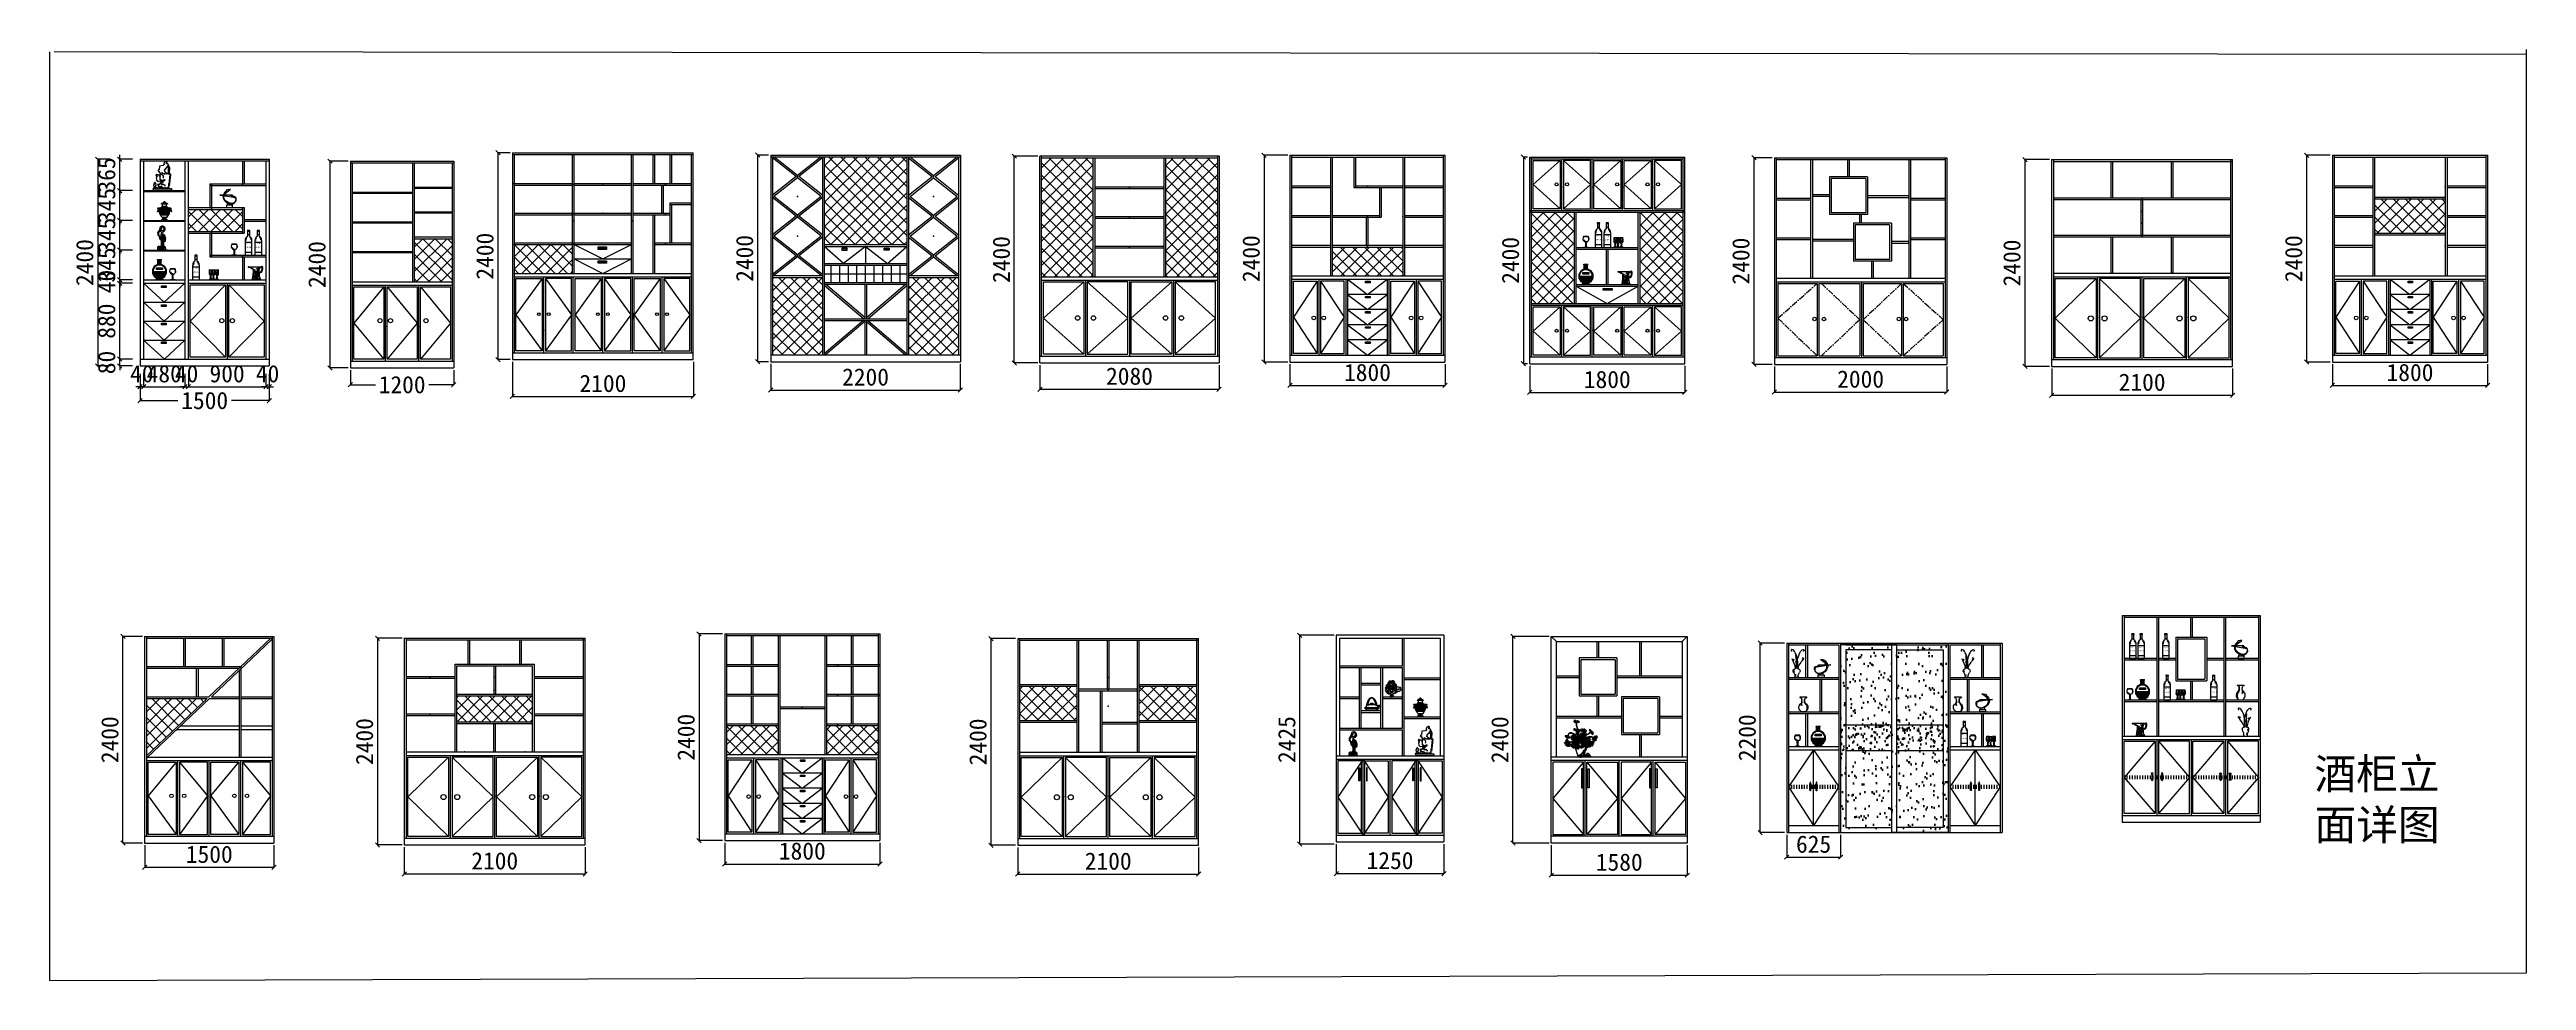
# Model space of a CAD drawing. Header units: millimetres. Extents: x 204800 to 233555, y -2285 to 8522.
import ezdxf

# ---------------------------------------------------------------- set-up
doc = ezdxf.new("R2010")
doc.units = ezdxf.units.MM
doc.linetypes.add('ACAD_ISO03W100', pattern=[30, 12, -18])
doc.linetypes.add('ACAD_ISO10W100', pattern=[18.5, 12, -3, 0.5, -3])
for name, color, linetype in [('010', 171, 'Continuous'), ('012', 4, 'Continuous'), ('3', 3, 'Continuous'), ('4', 4, 'Continuous'), ('7', 7, 'Continuous'), ('B-J2', 171, 'Continuous'), ('DIM【标注】', 66, 'Continuous'), ('F', 2, 'Continuous'), ('FUR', 2, 'Continuous'), ('JS', 3, 'Continuous'), ('LAYER1', 4, 'Continuous'), ('LAYER4', 6, 'Continuous'), ('PC', 4, 'Continuous'), ('中线', 90, 'Continuous'), ('家具内线', 8, 'Continuous'), ('家具外线', 4, 'Continuous'), ('标注', 1, 'Continuous'), ('标注-墙体', 2, 'Continuous'), ('细线', 50, 'Continuous')]:
    doc.layers.add(name, color=color, linetype=linetype)
doc.styles.add('ROMANS', font='romans.shx', dxfattribs={"bigfont": 'hztxt'})
doc.styles.get("Standard").update_dxf_attribs({"font": 'txt.shx', "bigfont": 'hztxt'})
doc.styles.add('STYLE4', font='dutcheb.ttf')
doc.styles.add('STYLE6', font='dutcheb.ttf')
doc.styles.add('宋体', font='SimSun.ttf', dxfattribs={"height": 200})
doc.dimstyles.new('模型空间1：40', dxfattribs={"dimscale": 50, "dimtxt": 1.4, "dimasz": 1, "dimexe": 0, "dimexo": 0.5, "dimgap": 1, "dimtad": 1, "dimdec": 0, "dimrnd": 5, "dimzin": 0, "dimdsep": 46, "dimtxsty": 'ROMANS', "dimblk": 'ARCHTICK', "dimcen": 0.09, "dimclrd": 1, "dimclre": 1, "dimclrt": 2, "dimadec": 0, "dimazin": 0, "dimtfac": 1, "dimtdec": 0, "dimtix": 1, "dimtmove": 2, "dimatfit": 3, "dimldrblk": 'ZHL-SOFT_JT', "dimfxl": 2, "dimfxlon": 1, "dimtolj": 1, "dimtzin": 0, "dimarcsym": 0})
pattern_1 = [(45, (-426202.14, 2786600.9), (-70.710678, 70.710678), []), (135, (-426202.14, 2786600.9), (-70.710678, -70.710678), [])]
pattern_2 = [(45, (-451347.62, 2781044.37), (-70.710678, 70.710678), []), (135, (-451347.62, 2781044.37), (-70.710678, -70.710678), [])]

msp = doc.modelspace()

# ---------------------------------------------------------------- texts
at = {"layer": 'PC', "insert": (231093.8, 291.2), "char_height": 355.228, "width": 1681.351, "attachment_point": 1}
msp.add_mtext('{\\fSimSun|b0|i0|c134|p2;酒柜立面详图}', dxfattribs=at)

# ---------------------------------------------------------------- blocks, each defined once
blk = doc.blocks.new('_OBLIQUE')
at = {"color": 0, "linetype": 'ByBlock'}
blk.add_line((-0.5, -0.5), (0.5, 0.5), dxfattribs=at)
blk = doc.blocks.new('*D38')
at = {"layer": 'DEFPOINTS', "color": 0, "ltscale": 6, "transparency": 16777216}
for p in [(208293, 4826), (209493, 4826), (209493, 4630)]:
    blk.add_point(p, dxfattribs=at)
at = {"layer": 'DIM【标注】', "color": 251, "lineweight": -2, "ltscale": 6, "transparency": 16777216}
for p, q in [((208293, 4801), (208293, 4630)), ((208293, 4630), (208582, 4630)), ((209493, 4630), (209204, 4630)), ((209493, 4801), (209493, 4630))]:
    blk.add_line(p, q, dxfattribs=at)
at = {"layer": 'DIM【标注】', "color": 251, "lineweight": -2, "ltscale": 6, "transparency": 16777216, "xscale": 50, "yscale": 50, "zscale": 50, "rotation": 180}
blk.add_blockref('_OBLIQUE', (208293, 4630), dxfattribs=at)
at = {"layer": 'DIM【标注】', "color": 251, "lineweight": -2, "ltscale": 6, "transparency": 16777216, "xscale": 50, "yscale": 50, "zscale": 50}
blk.add_blockref('_OBLIQUE', (209493, 4630), dxfattribs=at)
at = {"layer": 'DIM【标注】', "color": 8, "ltscale": 6, "transparency": 16777216, "insert": (208893, 4630), "char_height": 200, "attachment_point": 5, "style": '宋体'}
blk.add_mtext('\\A1;1200', dxfattribs=at)
blk = doc.blocks.new('ZHL-SOFT_JT')
for p, q in [((-0.94, 0.839), (-0.94, 0.839)), ((-0.94, 0.737), (-0.94, 0.737)), ((-0.94, 0.63647), (-0.94, 0.63647)), ((-0.867, 0.7737), (-0.867, 0.7737)), ((-0.867, 0.6758), (-0.867, 0.6758)), ((-0.867, 0.586942), (-0.867, 0.586942)), ((-0.787, 0.7022), (-0.787, 0.7022)), ((-0.787, 0.614), (-0.787, 0.614)), ((-0.787, 0.53266), (-0.787, 0.53266)), ((-0.7, 0.5526), (-0.7, 0.5526)), ((-0.7, 0.4797), (-0.7, 0.4797)), ((-0.629, 0.49), (-0.63, 0.49)), ((-0.552, 0.4299), (-0.552, 0.4299)), ((-0.472, 0.368), (-0.472, 0.368)), ((-0.3929, 0.3067), (-0.3929, 0.3067)), ((-0.31548, 0.24568), (-0.31548, 0.24568)), ((-0.23659, 0.184298), (-0.23659, 0.184298)), ((-0.94, -0.63647), (-0.94, -0.63647)), ((-0.94, -0.737), (-0.94, -0.737)), ((-0.94, -0.839), (-0.94, -0.839)), ((-0.867, -0.586942), (-0.867, -0.586942)), ((-0.867, -0.6758), (-0.867, -0.6758)), ((-0.867, -0.7737), (-0.867, -0.7737)), ((-0.787, -0.53266), (-0.787, -0.53266)), ((-0.787, -0.614), (-0.787, -0.614)), ((-0.787, -0.7022), (-0.787, -0.7022)), ((-0.7, -0.4797), (-0.7, -0.4797)), ((-0.7, -0.5526), (-0.7, -0.5526)), ((-0.629, -0.49), (-0.63, -0.49)), ((-0.552, -0.4299), (-0.552, -0.4299)), ((-0.472, -0.368), (-0.472, -0.368)), ((-0.3929, -0.3067), (-0.3929, -0.3067)), ((-0.31548, -0.24568), (-0.31548, -0.24568)), ((-0.23659, -0.184298), (-0.23659, -0.184298))]:
    blk.add_line(p, q)
blk.add_lwpolyline([(-1, 0), (0, 0), (-1, -1), (-1, -0.569), (0, 0), (-1, 0.569), (-1, 1), (0, 0)])
blk = doc.blocks.new('*D39')
at = {"layer": 'DEFPOINTS', "color": 0, "ltscale": 6, "transparency": 16777216}
for p in [(208293, 7226), (208055, 4826), (208293, 4826)]:
    blk.add_point(p, dxfattribs=at)
at = {"layer": 'DIM【标注】', "color": 251, "lineweight": -2, "ltscale": 6, "transparency": 16777216}
for p, q in [((208268, 7226), (208055, 7226)), ((208055, 7226), (208055, 4826)), ((208268, 4826), (208055, 4826))]:
    blk.add_line(p, q, dxfattribs=at)
at = {"layer": 'DIM【标注】', "color": 251, "lineweight": -2, "ltscale": 6, "transparency": 16777216, "xscale": 50, "yscale": 50, "zscale": 50}
for p, rotation in [((208055, 7226), 90), ((208055, 4826), 270)]:
    blk.add_blockref('_OBLIQUE', p, dxfattribs=dict(at, rotation=rotation))
at = {"layer": 'DIM【标注】', "color": 8, "ltscale": 6, "transparency": 16777216, "insert": (207905, 6026), "char_height": 200, "attachment_point": 5, "rotation": 90, "style": '宋体'}
blk.add_mtext('\\A1;2400', dxfattribs=at)
blk = doc.blocks.new('*D40')
at = {"layer": 'DEFPOINTS', "color": 0, "ltscale": 6, "transparency": 16777216}
for p in [(210174, 4923), (212274, 4923), (212274, 4495)]:
    blk.add_point(p, dxfattribs=at)
at = {"layer": 'DIM【标注】', "color": 251, "lineweight": -2, "ltscale": 6, "transparency": 16777216}
for p, q in [((210174, 4898), (210174, 4495)), ((212274, 4898), (212274, 4495)), ((210174, 4495), (212274, 4495))]:
    blk.add_line(p, q, dxfattribs=at)
at = {"layer": 'DIM【标注】', "color": 251, "lineweight": -2, "ltscale": 6, "transparency": 16777216, "xscale": 50, "yscale": 50, "zscale": 50, "rotation": 180}
blk.add_blockref('_OBLIQUE', (210174, 4495), dxfattribs=at)
at = {"layer": 'DIM【标注】', "color": 251, "lineweight": -2, "ltscale": 6, "transparency": 16777216, "xscale": 50, "yscale": 50, "zscale": 50}
blk.add_blockref('_OBLIQUE', (212274, 4495), dxfattribs=at)
at = {"layer": 'DIM【标注】', "color": 8, "ltscale": 6, "transparency": 16777216, "insert": (211224, 4645), "char_height": 200, "attachment_point": 5, "style": '宋体'}
blk.add_mtext('\\A1;2100', dxfattribs=at)
blk = doc.blocks.new('*D41')
at = {"layer": 'DEFPOINTS', "color": 0, "ltscale": 6, "transparency": 16777216}
for p in [(210174, 7323), (210005, 4923), (210174, 4923)]:
    blk.add_point(p, dxfattribs=at)
at = {"layer": 'DIM【标注】', "color": 251, "lineweight": -2, "ltscale": 6, "transparency": 16777216}
for p, q in [((210149, 7323), (210005, 7323)), ((210005, 7323), (210005, 4923)), ((210149, 4923), (210005, 4923))]:
    blk.add_line(p, q, dxfattribs=at)
at = {"layer": 'DIM【标注】', "color": 251, "lineweight": -2, "ltscale": 6, "transparency": 16777216, "xscale": 50, "yscale": 50, "zscale": 50}
for p, rotation in [((210005, 7323), 90), ((210005, 4923), 270)]:
    blk.add_blockref('_OBLIQUE', p, dxfattribs=dict(at, rotation=rotation))
at = {"layer": 'DIM【标注】', "color": 8, "ltscale": 6, "transparency": 16777216, "insert": (209855, 6123), "char_height": 200, "attachment_point": 5, "rotation": 90, "style": '宋体'}
blk.add_mtext('\\A1;2400', dxfattribs=at)
blk = doc.blocks.new('*D42')
at = {"layer": 'DEFPOINTS', "color": 0, "ltscale": 6, "transparency": 16777216}
for p in [(213173, 4897), (215373, 4897), (215373, 4569)]:
    blk.add_point(p, dxfattribs=at)
at = {"layer": 'DIM【标注】', "color": 251, "lineweight": -2, "ltscale": 6, "transparency": 16777216}
for p, q in [((213173, 4872), (213173, 4569)), ((215373, 4872), (215373, 4569)), ((213173, 4569), (215373, 4569))]:
    blk.add_line(p, q, dxfattribs=at)
at = {"layer": 'DIM【标注】', "color": 251, "lineweight": -2, "ltscale": 6, "transparency": 16777216, "xscale": 50, "yscale": 50, "zscale": 50, "rotation": 180}
blk.add_blockref('_OBLIQUE', (213173, 4569), dxfattribs=at)
at = {"layer": 'DIM【标注】', "color": 251, "lineweight": -2, "ltscale": 6, "transparency": 16777216, "xscale": 50, "yscale": 50, "zscale": 50}
blk.add_blockref('_OBLIQUE', (215373, 4569), dxfattribs=at)
at = {"layer": 'DIM【标注】', "color": 8, "ltscale": 6, "transparency": 16777216, "insert": (214273, 4719), "char_height": 200, "attachment_point": 5, "style": '宋体'}
blk.add_mtext('\\A1;2200', dxfattribs=at)
blk = doc.blocks.new('*D43')
at = {"layer": 'DEFPOINTS', "color": 0, "ltscale": 6, "transparency": 16777216}
for p in [(213173, 7297), (213020, 4897), (213173, 4897)]:
    blk.add_point(p, dxfattribs=at)
at = {"layer": 'DIM【标注】', "color": 251, "lineweight": -2, "ltscale": 6, "transparency": 16777216}
for p, q in [((213148, 7297), (213020, 7297)), ((213020, 7297), (213020, 4897)), ((213148, 4897), (213020, 4897))]:
    blk.add_line(p, q, dxfattribs=at)
at = {"layer": 'DIM【标注】', "color": 251, "lineweight": -2, "ltscale": 6, "transparency": 16777216, "xscale": 50, "yscale": 50, "zscale": 50}
for p, rotation in [((213020, 7297), 90), ((213020, 4897), 270)]:
    blk.add_blockref('_OBLIQUE', p, dxfattribs=dict(at, rotation=rotation))
at = {"layer": 'DIM【标注】', "color": 8, "ltscale": 6, "transparency": 16777216, "insert": (212870, 6097), "char_height": 200, "attachment_point": 5, "rotation": 90, "style": '宋体'}
blk.add_mtext('\\A1;2400', dxfattribs=at)
blk = doc.blocks.new('*D44')
at = {"layer": 'DEFPOINTS', "color": 0, "ltscale": 6, "transparency": 16777216}
for p in [(216297, 4884), (218377, 4884), (218377, 4579)]:
    blk.add_point(p, dxfattribs=at)
at = {"layer": 'DIM【标注】', "color": 251, "lineweight": -2, "ltscale": 6, "transparency": 16777216}
for p, q in [((216297, 4859), (216297, 4579)), ((218377, 4859), (218377, 4579)), ((216297, 4579), (218377, 4579))]:
    blk.add_line(p, q, dxfattribs=at)
at = {"layer": 'DIM【标注】', "color": 251, "lineweight": -2, "ltscale": 6, "transparency": 16777216, "xscale": 50, "yscale": 50, "zscale": 50, "rotation": 180}
blk.add_blockref('_OBLIQUE', (216297, 4579), dxfattribs=at)
at = {"layer": 'DIM【标注】', "color": 251, "lineweight": -2, "ltscale": 6, "transparency": 16777216, "xscale": 50, "yscale": 50, "zscale": 50}
blk.add_blockref('_OBLIQUE', (218377, 4579), dxfattribs=at)
at = {"layer": 'DIM【标注】', "color": 8, "ltscale": 6, "transparency": 16777216, "insert": (217337, 4729), "char_height": 200, "attachment_point": 5, "style": '宋体'}
blk.add_mtext('\\A1;2080', dxfattribs=at)
blk = doc.blocks.new('*D45')
at = {"layer": 'DEFPOINTS', "color": 0, "ltscale": 6, "transparency": 16777216}
for p in [(216000, 7284), (216297, 7284), (216297, 4884)]:
    blk.add_point(p, dxfattribs=at)
at = {"layer": 'DIM【标注】', "color": 251, "lineweight": -2, "ltscale": 6, "transparency": 16777216}
for p, q in [((216272, 7284), (216000, 7284)), ((216000, 4884), (216000, 7284)), ((216272, 4884), (216000, 4884))]:
    blk.add_line(p, q, dxfattribs=at)
at = {"layer": 'DIM【标注】', "color": 251, "lineweight": -2, "ltscale": 6, "transparency": 16777216, "xscale": 50, "yscale": 50, "zscale": 50}
for p, rotation in [((216000, 7284), 90), ((216000, 4884), 270)]:
    blk.add_blockref('_OBLIQUE', p, dxfattribs=dict(at, rotation=rotation))
at = {"layer": 'DIM【标注】', "color": 8, "ltscale": 6, "transparency": 16777216, "insert": (215850, 6084), "char_height": 200, "attachment_point": 5, "rotation": 90, "style": '宋体'}
blk.add_mtext('\\A1;2400', dxfattribs=at)
blk = doc.blocks.new('*D46')
at = {"layer": 'DEFPOINTS', "color": 0, "ltscale": 6, "transparency": 16777216}
for p in [(219200, 7294), (218900, 4894), (219200, 4894)]:
    blk.add_point(p, dxfattribs=at)
at = {"layer": 'DIM【标注】', "color": 251, "lineweight": -2, "ltscale": 6, "transparency": 16777216}
for p, q in [((219175, 7294), (218900, 7294)), ((218900, 7294), (218900, 4894)), ((219175, 4894), (218900, 4894))]:
    blk.add_line(p, q, dxfattribs=at)
at = {"layer": 'DIM【标注】', "color": 251, "lineweight": -2, "ltscale": 6, "transparency": 16777216, "xscale": 50, "yscale": 50, "zscale": 50}
for p, rotation in [((218900, 7294), 90), ((218900, 4894), 270)]:
    blk.add_blockref('_OBLIQUE', p, dxfattribs=dict(at, rotation=rotation))
at = {"layer": 'DIM【标注】', "color": 8, "ltscale": 6, "transparency": 16777216, "insert": (218750, 6094), "char_height": 200, "attachment_point": 5, "rotation": 90, "style": '宋体'}
blk.add_mtext('\\A1;2400', dxfattribs=at)
blk = doc.blocks.new('*D47')
at = {"layer": 'DEFPOINTS', "color": 0, "ltscale": 6, "transparency": 16777216}
for p in [(219200, 4894), (221000, 4894), (221000, 4622)]:
    blk.add_point(p, dxfattribs=at)
at = {"layer": 'DIM【标注】', "color": 251, "lineweight": -2, "ltscale": 6, "transparency": 16777216}
for p, q in [((219200, 4869), (219200, 4622)), ((219200, 4622), (221000, 4622)), ((221000, 4869), (221000, 4622))]:
    blk.add_line(p, q, dxfattribs=at)
at = {"layer": 'DIM【标注】', "color": 251, "lineweight": -2, "ltscale": 6, "transparency": 16777216, "xscale": 50, "yscale": 50, "zscale": 50, "rotation": 180}
blk.add_blockref('_OBLIQUE', (219200, 4622), dxfattribs=at)
at = {"layer": 'DIM【标注】', "color": 251, "lineweight": -2, "ltscale": 6, "transparency": 16777216, "xscale": 50, "yscale": 50, "zscale": 50}
blk.add_blockref('_OBLIQUE', (221000, 4622), dxfattribs=at)
at = {"layer": 'DIM【标注】', "color": 8, "ltscale": 6, "transparency": 16777216, "insert": (220100, 4772), "char_height": 200, "attachment_point": 5, "style": '宋体'}
blk.add_mtext('\\A1;1800', dxfattribs=at)
blk = doc.blocks.new('*D48')
at = {"layer": 'DEFPOINTS', "color": 0, "ltscale": 6, "transparency": 16777216}
for p in [(221984, 4874), (223784, 4874), (223784, 4541)]:
    blk.add_point(p, dxfattribs=at)
at = {"layer": 'DIM【标注】', "color": 251, "lineweight": -2, "ltscale": 6, "transparency": 16777216}
for p, q in [((221984, 4849), (221984, 4541)), ((223784, 4849), (223784, 4541)), ((221984, 4541), (223784, 4541))]:
    blk.add_line(p, q, dxfattribs=at)
at = {"layer": 'DIM【标注】', "color": 251, "lineweight": -2, "ltscale": 6, "transparency": 16777216, "xscale": 50, "yscale": 50, "zscale": 50, "rotation": 180}
blk.add_blockref('_OBLIQUE', (221984, 4541), dxfattribs=at)
at = {"layer": 'DIM【标注】', "color": 251, "lineweight": -2, "ltscale": 6, "transparency": 16777216, "xscale": 50, "yscale": 50, "zscale": 50}
blk.add_blockref('_OBLIQUE', (223784, 4541), dxfattribs=at)
at = {"layer": 'DIM【标注】', "color": 8, "ltscale": 6, "transparency": 16777216, "insert": (222884, 4691), "char_height": 200, "attachment_point": 5, "style": '宋体'}
blk.add_mtext('\\A1;1800', dxfattribs=at)
blk = doc.blocks.new('*D49')
at = {"layer": 'DEFPOINTS', "color": 0, "ltscale": 6, "transparency": 16777216}
for p in [(221984, 7274), (221911, 4874), (221984, 4874)]:
    blk.add_point(p, dxfattribs=at)
at = {"layer": 'DIM【标注】', "color": 251, "lineweight": -2, "ltscale": 6, "transparency": 16777216}
for p, q in [((221959, 7274), (221911, 7274)), ((221911, 7274), (221911, 4874)), ((221959, 4874), (221911, 4874))]:
    blk.add_line(p, q, dxfattribs=at)
at = {"layer": 'DIM【标注】', "color": 251, "lineweight": -2, "ltscale": 6, "transparency": 16777216, "xscale": 50, "yscale": 50, "zscale": 50}
for p, rotation in [((221911, 7274), 90), ((221911, 4874), 270)]:
    blk.add_blockref('_OBLIQUE', p, dxfattribs=dict(at, rotation=rotation))
at = {"layer": 'DIM【标注】', "color": 8, "ltscale": 6, "transparency": 16777216, "insert": (221761, 6074), "char_height": 200, "attachment_point": 5, "rotation": 90, "style": '宋体'}
blk.add_mtext('\\A1;2400', dxfattribs=at)
blk = doc.blocks.new('*D50')
at = {"layer": 'DEFPOINTS', "color": 0, "ltscale": 6, "transparency": 16777216}
for p in [(224825, 4866), (226825, 4866), (226825, 4545)]:
    blk.add_point(p, dxfattribs=at)
at = {"layer": 'DIM【标注】', "color": 251, "lineweight": -2, "ltscale": 6, "transparency": 16777216}
for p, q in [((224825, 4841), (224825, 4545)), ((226825, 4841), (226825, 4545)), ((224825, 4545), (226825, 4545))]:
    blk.add_line(p, q, dxfattribs=at)
at = {"layer": 'DIM【标注】', "color": 251, "lineweight": -2, "ltscale": 6, "transparency": 16777216, "xscale": 50, "yscale": 50, "zscale": 50, "rotation": 180}
blk.add_blockref('_OBLIQUE', (224825, 4545), dxfattribs=at)
at = {"layer": 'DIM【标注】', "color": 251, "lineweight": -2, "ltscale": 6, "transparency": 16777216, "xscale": 50, "yscale": 50, "zscale": 50}
blk.add_blockref('_OBLIQUE', (226825, 4545), dxfattribs=at)
at = {"layer": 'DIM【标注】', "color": 8, "ltscale": 6, "transparency": 16777216, "insert": (225825, 4695), "char_height": 200, "attachment_point": 5, "style": '宋体'}
blk.add_mtext('\\A1;2000', dxfattribs=at)
blk = doc.blocks.new('*D51')
at = {"layer": 'DEFPOINTS', "color": 0, "ltscale": 6, "transparency": 16777216}
for p in [(224825, 7266), (224586, 4866), (224825, 4866)]:
    blk.add_point(p, dxfattribs=at)
at = {"layer": 'DIM【标注】', "color": 251, "lineweight": -2, "ltscale": 6, "transparency": 16777216}
for p, q in [((224800, 7266), (224586, 7266)), ((224586, 7266), (224586, 4866)), ((224800, 4866), (224586, 4866))]:
    blk.add_line(p, q, dxfattribs=at)
at = {"layer": 'DIM【标注】', "color": 251, "lineweight": -2, "ltscale": 6, "transparency": 16777216, "xscale": 50, "yscale": 50, "zscale": 50}
for p, rotation in [((224586, 7266), 90), ((224586, 4866), 270)]:
    blk.add_blockref('_OBLIQUE', p, dxfattribs=dict(at, rotation=rotation))
at = {"layer": 'DIM【标注】', "color": 8, "ltscale": 6, "transparency": 16777216, "insert": (224436, 6066), "char_height": 200, "attachment_point": 5, "rotation": 90, "style": '宋体'}
blk.add_mtext('\\A1;2400', dxfattribs=at)
blk = doc.blocks.new('*D52')
at = {"layer": 'DEFPOINTS', "color": 0, "ltscale": 6, "transparency": 16777216}
for p in [(228043, 4844), (230143, 4844), (230143, 4509)]:
    blk.add_point(p, dxfattribs=at)
at = {"layer": 'DIM【标注】', "color": 251, "lineweight": -2, "ltscale": 6, "transparency": 16777216}
for p, q in [((228043, 4819), (228043, 4509)), ((230143, 4819), (230143, 4509)), ((228043, 4509), (230143, 4509))]:
    blk.add_line(p, q, dxfattribs=at)
at = {"layer": 'DIM【标注】', "color": 251, "lineweight": -2, "ltscale": 6, "transparency": 16777216, "xscale": 50, "yscale": 50, "zscale": 50, "rotation": 180}
blk.add_blockref('_OBLIQUE', (228043, 4509), dxfattribs=at)
at = {"layer": 'DIM【标注】', "color": 251, "lineweight": -2, "ltscale": 6, "transparency": 16777216, "xscale": 50, "yscale": 50, "zscale": 50}
blk.add_blockref('_OBLIQUE', (230143, 4509), dxfattribs=at)
at = {"layer": 'DIM【标注】', "color": 8, "ltscale": 6, "transparency": 16777216, "insert": (229093, 4659), "char_height": 200, "attachment_point": 5, "style": '宋体'}
blk.add_mtext('\\A1;2100', dxfattribs=at)
blk = doc.blocks.new('*D53')
at = {"layer": 'DEFPOINTS', "color": 0, "ltscale": 6, "transparency": 16777216}
for p in [(228043, 7244), (227732, 4844), (228043, 4844)]:
    blk.add_point(p, dxfattribs=at)
at = {"layer": 'DIM【标注】', "color": 251, "lineweight": -2, "ltscale": 6, "transparency": 16777216}
for p, q in [((228018, 7244), (227732, 7244)), ((227732, 7244), (227732, 4844)), ((228018, 4844), (227732, 4844))]:
    blk.add_line(p, q, dxfattribs=at)
at = {"layer": 'DIM【标注】', "color": 251, "lineweight": -2, "ltscale": 6, "transparency": 16777216, "xscale": 50, "yscale": 50, "zscale": 50}
for p, rotation in [((227732, 7244), 90), ((227732, 4844), 270)]:
    blk.add_blockref('_OBLIQUE', p, dxfattribs=dict(at, rotation=rotation))
at = {"layer": 'DIM【标注】', "color": 8, "ltscale": 6, "transparency": 16777216, "insert": (227582, 6044), "char_height": 200, "attachment_point": 5, "rotation": 90, "style": '宋体'}
blk.add_mtext('\\A1;2400', dxfattribs=at)
blk = doc.blocks.new('*D70')
at = {"layer": 'DEFPOINTS', "color": 0, "ltscale": 6, "transparency": 16777216}
for p in [(231303, 7294), (231003, 4894), (231303, 4894)]:
    blk.add_point(p, dxfattribs=at)
at = {"layer": 'DIM【标注】', "color": 251, "lineweight": -2, "ltscale": 6, "transparency": 16777216}
for p, q in [((231278, 7294), (231003, 7294)), ((231003, 7294), (231003, 4894)), ((231278, 4894), (231003, 4894))]:
    blk.add_line(p, q, dxfattribs=at)
at = {"layer": 'DIM【标注】', "color": 251, "lineweight": -2, "ltscale": 6, "transparency": 16777216, "xscale": 50, "yscale": 50, "zscale": 50}
for p, rotation in [((231003, 7294), 90), ((231003, 4894), 270)]:
    blk.add_blockref('_OBLIQUE', p, dxfattribs=dict(at, rotation=rotation))
at = {"layer": 'DIM【标注】', "color": 8, "ltscale": 6, "transparency": 16777216, "insert": (230853, 6094), "char_height": 200, "attachment_point": 5, "rotation": 90, "style": '宋体'}
blk.add_mtext('\\A1;2400', dxfattribs=at)
blk = doc.blocks.new('*D71')
at = {"layer": 'DEFPOINTS', "color": 0, "ltscale": 6, "transparency": 16777216}
for p in [(231303, 4894), (233103, 4894), (233103, 4622)]:
    blk.add_point(p, dxfattribs=at)
at = {"layer": 'DIM【标注】', "color": 251, "lineweight": -2, "ltscale": 6, "transparency": 16777216}
for p, q in [((231303, 4869), (231303, 4622)), ((231303, 4622), (233103, 4622)), ((233103, 4869), (233103, 4622))]:
    blk.add_line(p, q, dxfattribs=at)
at = {"layer": 'DIM【标注】', "color": 251, "lineweight": -2, "ltscale": 6, "transparency": 16777216, "xscale": 50, "yscale": 50, "zscale": 50, "rotation": 180}
blk.add_blockref('_OBLIQUE', (231303, 4622), dxfattribs=at)
at = {"layer": 'DIM【标注】', "color": 251, "lineweight": -2, "ltscale": 6, "transparency": 16777216, "xscale": 50, "yscale": 50, "zscale": 50}
blk.add_blockref('_OBLIQUE', (233103, 4622), dxfattribs=at)
at = {"layer": 'DIM【标注】', "color": 8, "ltscale": 6, "transparency": 16777216, "insert": (232203, 4772), "char_height": 200, "attachment_point": 5, "style": '宋体'}
blk.add_mtext('\\A1;1800', dxfattribs=at)
blk = doc.blocks.new('*D72')
at = {"layer": 'DEFPOINTS', "color": 0, "ltscale": 6, "transparency": 16777216}
for p in [(208918, -712), (211018, -712), (211018, -1048)]:
    blk.add_point(p, dxfattribs=at)
at = {"layer": 'DIM【标注】', "color": 251, "lineweight": -2, "ltscale": 6, "transparency": 16777216}
for p, q in [((208918, -737), (208918, -1048)), ((211018, -737), (211018, -1048)), ((208918, -1048), (211018, -1048))]:
    blk.add_line(p, q, dxfattribs=at)
at = {"layer": 'DIM【标注】', "color": 251, "lineweight": -2, "ltscale": 6, "transparency": 16777216, "xscale": 50, "yscale": 50, "zscale": 50, "rotation": 180}
blk.add_blockref('_OBLIQUE', (208918, -1048), dxfattribs=at)
at = {"layer": 'DIM【标注】', "color": 251, "lineweight": -2, "ltscale": 6, "transparency": 16777216, "xscale": 50, "yscale": 50, "zscale": 50}
blk.add_blockref('_OBLIQUE', (211018, -1048), dxfattribs=at)
at = {"layer": 'DIM【标注】', "color": 8, "ltscale": 6, "transparency": 16777216, "insert": (209968, -898), "char_height": 200, "attachment_point": 5, "style": '宋体'}
blk.add_mtext('\\A1;2100', dxfattribs=at)
blk = doc.blocks.new('*D73')
at = {"layer": 'DEFPOINTS', "color": 0, "ltscale": 6, "transparency": 16777216}
for p in [(208918, 1688), (208607, -712), (208918, -712)]:
    blk.add_point(p, dxfattribs=at)
at = {"layer": 'DIM【标注】', "color": 251, "lineweight": -2, "ltscale": 6, "transparency": 16777216}
for p, q in [((208893, 1688), (208607, 1688)), ((208607, 1688), (208607, -712)), ((208893, -712), (208607, -712))]:
    blk.add_line(p, q, dxfattribs=at)
at = {"layer": 'DIM【标注】', "color": 251, "lineweight": -2, "ltscale": 6, "transparency": 16777216, "xscale": 50, "yscale": 50, "zscale": 50}
for p, rotation in [((208607, 1688), 90), ((208607, -712), 270)]:
    blk.add_blockref('_OBLIQUE', p, dxfattribs=dict(at, rotation=rotation))
at = {"layer": 'DIM【标注】', "color": 8, "ltscale": 6, "transparency": 16777216, "insert": (208457, 488), "char_height": 200, "attachment_point": 5, "rotation": 90, "style": '宋体'}
blk.add_mtext('\\A1;2400', dxfattribs=at)
blk = doc.blocks.new('*D74')
at = {"layer": 'DEFPOINTS', "color": 0, "ltscale": 6, "transparency": 16777216}
for p in [(212639, 1738), (212340, -662), (212639, -662)]:
    blk.add_point(p, dxfattribs=at)
at = {"layer": 'DIM【标注】', "color": 251, "lineweight": -2, "ltscale": 6, "transparency": 16777216}
for p, q in [((212614, 1738), (212340, 1738)), ((212340, 1738), (212340, -662)), ((212614, -662), (212340, -662))]:
    blk.add_line(p, q, dxfattribs=at)
at = {"layer": 'DIM【标注】', "color": 251, "lineweight": -2, "ltscale": 6, "transparency": 16777216, "xscale": 50, "yscale": 50, "zscale": 50}
for p, rotation in [((212340, 1738), 90), ((212340, -662), 270)]:
    blk.add_blockref('_OBLIQUE', p, dxfattribs=dict(at, rotation=rotation))
at = {"layer": 'DIM【标注】', "color": 8, "ltscale": 6, "transparency": 16777216, "insert": (212190, 538), "char_height": 200, "attachment_point": 5, "rotation": 90, "style": '宋体'}
blk.add_mtext('\\A1;2400', dxfattribs=at)
blk = doc.blocks.new('*D75')
at = {"layer": 'DEFPOINTS', "color": 0, "ltscale": 6, "transparency": 16777216}
for p in [(212639, -662), (214439, -662), (214439, -934)]:
    blk.add_point(p, dxfattribs=at)
at = {"layer": 'DIM【标注】', "color": 251, "lineweight": -2, "ltscale": 6, "transparency": 16777216}
for p, q in [((212639, -687), (212639, -934)), ((214439, -687), (214439, -934)), ((212639, -934), (214439, -934))]:
    blk.add_line(p, q, dxfattribs=at)
at = {"layer": 'DIM【标注】', "color": 251, "lineweight": -2, "ltscale": 6, "transparency": 16777216, "xscale": 50, "yscale": 50, "zscale": 50, "rotation": 180}
blk.add_blockref('_OBLIQUE', (212639, -934), dxfattribs=at)
at = {"layer": 'DIM【标注】', "color": 251, "lineweight": -2, "ltscale": 6, "transparency": 16777216, "xscale": 50, "yscale": 50, "zscale": 50}
blk.add_blockref('_OBLIQUE', (214439, -934), dxfattribs=at)
at = {"layer": 'DIM【标注】', "color": 8, "ltscale": 6, "transparency": 16777216, "insert": (213539, -784), "char_height": 200, "attachment_point": 5, "style": '宋体'}
blk.add_mtext('\\A1;1800', dxfattribs=at)
blk = doc.blocks.new('*D76')
at = {"layer": 'DEFPOINTS', "color": 0, "ltscale": 6, "transparency": 16777216}
for p in [(205904, -691), (207404, -691), (207404, -972)]:
    blk.add_point(p, dxfattribs=at)
at = {"layer": 'DIM【标注】', "color": 251, "lineweight": -2, "ltscale": 6, "transparency": 16777216}
for p, q in [((205904, -716), (205904, -972)), ((207404, -716), (207404, -972)), ((205904, -972), (207404, -972))]:
    blk.add_line(p, q, dxfattribs=at)
at = {"layer": 'DIM【标注】', "color": 251, "lineweight": -2, "ltscale": 6, "transparency": 16777216, "xscale": 50, "yscale": 50, "zscale": 50, "rotation": 180}
blk.add_blockref('_OBLIQUE', (205904, -972), dxfattribs=at)
at = {"layer": 'DIM【标注】', "color": 251, "lineweight": -2, "ltscale": 6, "transparency": 16777216, "xscale": 50, "yscale": 50, "zscale": 50}
blk.add_blockref('_OBLIQUE', (207404, -972), dxfattribs=at)
at = {"layer": 'DIM【标注】', "color": 8, "ltscale": 6, "transparency": 16777216, "insert": (206654, -822), "char_height": 200, "attachment_point": 5, "style": '宋体'}
blk.add_mtext('\\A1;1500', dxfattribs=at)
blk = doc.blocks.new('*D77')
at = {"layer": 'DEFPOINTS', "color": 0, "ltscale": 6, "transparency": 16777216}
for p in [(205651, 1709), (205904, 1709), (205904, -691)]:
    blk.add_point(p, dxfattribs=at)
at = {"layer": 'DIM【标注】', "color": 251, "lineweight": -2, "ltscale": 6, "transparency": 16777216}
for p, q in [((205879, 1709), (205651, 1709)), ((205651, -691), (205651, 1709)), ((205879, -691), (205651, -691))]:
    blk.add_line(p, q, dxfattribs=at)
at = {"layer": 'DIM【标注】', "color": 251, "lineweight": -2, "ltscale": 6, "transparency": 16777216, "xscale": 50, "yscale": 50, "zscale": 50}
for p, rotation in [((205651, 1709), 90), ((205651, -691), 270)]:
    blk.add_blockref('_OBLIQUE', p, dxfattribs=dict(at, rotation=rotation))
at = {"layer": 'DIM【标注】', "color": 8, "ltscale": 6, "transparency": 16777216, "insert": (205501, 509), "char_height": 200, "attachment_point": 5, "rotation": 90, "style": '宋体'}
blk.add_mtext('\\A1;2400', dxfattribs=at)
blk = doc.blocks.new('*D78')
at = {"layer": 'DEFPOINTS', "color": 0, "ltscale": 6, "transparency": 16777216}
for p in [(216040, -716), (218140, -716), (218140, -1051)]:
    blk.add_point(p, dxfattribs=at)
at = {"layer": 'DIM【标注】', "color": 251, "lineweight": -2, "ltscale": 6, "transparency": 16777216}
for p, q in [((216040, -741), (216040, -1051)), ((218140, -741), (218140, -1051)), ((216040, -1051), (218140, -1051))]:
    blk.add_line(p, q, dxfattribs=at)
at = {"layer": 'DIM【标注】', "color": 251, "lineweight": -2, "ltscale": 6, "transparency": 16777216, "xscale": 50, "yscale": 50, "zscale": 50, "rotation": 180}
blk.add_blockref('_OBLIQUE', (216040, -1051), dxfattribs=at)
at = {"layer": 'DIM【标注】', "color": 251, "lineweight": -2, "ltscale": 6, "transparency": 16777216, "xscale": 50, "yscale": 50, "zscale": 50}
blk.add_blockref('_OBLIQUE', (218140, -1051), dxfattribs=at)
at = {"layer": 'DIM【标注】', "color": 8, "ltscale": 6, "transparency": 16777216, "insert": (217090, -901), "char_height": 200, "attachment_point": 5, "style": '宋体'}
blk.add_mtext('\\A1;2100', dxfattribs=at)
blk = doc.blocks.new('*D79')
at = {"layer": 'DEFPOINTS', "color": 0, "ltscale": 6, "transparency": 16777216}
for p in [(216040, 1684), (215729, -716), (216040, -716)]:
    blk.add_point(p, dxfattribs=at)
at = {"layer": 'DIM【标注】', "color": 251, "lineweight": -2, "ltscale": 6, "transparency": 16777216}
for p, q in [((216015, 1684), (215729, 1684)), ((215729, 1684), (215729, -716)), ((216015, -716), (215729, -716))]:
    blk.add_line(p, q, dxfattribs=at)
at = {"layer": 'DIM【标注】', "color": 251, "lineweight": -2, "ltscale": 6, "transparency": 16777216, "xscale": 50, "yscale": 50, "zscale": 50}
for p, rotation in [((215729, 1684), 90), ((215729, -716), 270)]:
    blk.add_blockref('_OBLIQUE', p, dxfattribs=dict(at, rotation=rotation))
at = {"layer": 'DIM【标注】', "color": 8, "ltscale": 6, "transparency": 16777216, "insert": (215579, 484), "char_height": 200, "attachment_point": 5, "rotation": 90, "style": '宋体'}
blk.add_mtext('\\A1;2400', dxfattribs=at)
blk = doc.blocks.new('A$C0E7A6682')
at = {"layer": '细线', "color": 250}
for p, q in [((33, 294), (36, 296)), ((35, 211), (33, 294)), ((35, 300), (35, 301)), ((35, 301), (36, 301)), ((36, 300), (35, 300)), ((36, 301), (37, 301)), ((36, 296), (36, 300)), ((36, 296), (36, 299)), ((36, 299), (37, 299)), ((38, 296), (36, 296)), ((37, 302), (38, 303)), ((37, 299), (37, 302)), ((37, 301), (37, 302)), ((37, 302), (37, 302)), ((38, 303), (38, 304)), ((38, 304), (39, 304)), ((38, 295), (38, 296)), ((39, 295), (38, 295)), ((39, 304), (39, 305)), ((39, 305), (40, 305)), ((39, 294), (39, 295)), ((40, 293), (39, 294)), ((40, 306), (41, 308)), ((40, 305), (40, 306)), ((42, 291), (40, 293)), ((41, 308), (41, 309)), ((41, 309), (43, 309)), ((41, 306), (41, 306)), ((41, 306), (41, 306)), ((41, 304), (41, 304)), ((41, 304), (41, 304)), ((41, 302), (41, 302)), ((41, 302), (41, 302)), ((41, 300), (41, 300)), ((41, 300), (41, 300)), ((42, 298), (42, 298)), ((42, 298), (42, 298)), ((42, 296), (42, 296)), ((42, 296), (42, 296)), ((43, 291), (42, 291)), ((43, 309), (43, 310)), ((43, 310), (44, 310)), ((43, 297), (43, 297)), ((43, 297), (43, 297)), ((43, 294), (43, 294)), ((43, 294), (43, 294)), ((43, 284), (43, 291)), ((44, 310), (47, 311)), ((45, 300), (45, 300)), ((45, 300), (45, 300)), ((45, 298), (45, 298)), ((45, 298), (45, 298)), ((45, 296), (45, 296)), ((45, 296), (45, 296)), ((45, 296), (45, 296)), ((45, 296), (45, 296)), ((45, 294), (45, 294)), ((45, 294), (45, 294)), ((45, 294), (45, 294)), ((45, 294), (45, 294)), ((47, 311), (59, 311)), ((47, 294), (47, 294)), ((47, 294), (47, 294)), ((47, 291), (47, 291)), ((47, 291), (47, 291)), ((48, 333), (48, 334)), ((48, 334), (50, 334)), ((50, 333), (48, 333)), ((50, 334), (51, 334)), ((50, 328), (50, 333)), ((52, 328), (50, 328)), ((51, 334), (51, 335)), ((51, 335), (54, 335)), ((52, 327), (52, 328)), ((53, 327), (52, 327)), ((53, 332), (53, 332)), ((53, 332), (53, 332)), ((54, 326), (53, 327)), ((53, 327), (53, 327)), ((53, 327), (53, 327)), ((54, 335), (54, 336)), ((54, 336), (57, 336)), ((55, 324), (54, 326)), ((54, 324), (54, 324)), ((54, 324), (54, 324)), ((57, 322), (55, 324)), ((55, 322), (55, 322)), ((55, 322), (55, 322)), ((57, 336), (58, 337)), ((57, 326), (57, 326)), ((57, 326), (57, 326)), ((58, 322), (57, 322)), ((57, 321), (57, 321)), ((57, 321), (57, 321)), ((57, 321), (57, 321)), ((57, 321), (57, 321)), ((58, 337), (59, 337)), ((58, 337), (58, 337)), ((58, 337), (58, 337)), ((58, 332), (58, 332)), ((58, 332), (58, 332)), ((58, 313), (58, 322)), ((59, 313), (58, 313)), ((59, 337), (60, 339)), ((59, 329), (59, 329)), ((59, 329), (59, 329)), ((59, 319), (59, 319)), ((59, 319), (59, 319)), ((59, 311), (59, 313)), ((60, 339), (70, 339)), ((60, 339), (60, 339)), ((60, 339), (60, 339)), ((60, 335), (60, 335)), ((60, 335), (60, 335)), ((60, 327), (60, 327)), ((60, 327), (60, 327)), ((61, 331), (61, 331)), ((61, 331), (61, 331)), ((62, 330), (62, 330)), ((62, 330), (62, 330)), ((62, 326), (62, 326)), ((62, 326), (62, 326)), ((62, 326), (62, 326)), ((62, 326), (62, 326)), ((63, 329), (63, 329)), ((63, 329), (63, 329)), ((64, 333), (64, 333)), ((64, 333), (64, 333)), ((64, 329), (64, 329)), ((64, 329), (64, 329)), ((64, 329), (64, 329)), ((64, 329), (64, 329)), ((64, 324), (64, 324)), ((64, 324), (64, 324)), ((66, 326), (66, 326)), ((66, 326), (66, 326)), ((67, 343), (67, 343)), ((67, 343), (67, 343)), ((67, 338), (67, 338)), ((67, 338), (67, 338)), ((69, 335), (69, 335)), ((69, 335), (69, 335)), ((70, 339), (70, 337)), ((70, 337), (71, 337)), ((70, 333), (70, 333)), ((70, 333), (70, 333)), ((71, 337), (75, 334)), ((72, 337), (72, 337)), ((72, 337), (72, 337)), ((72, 332), (72, 332)), ((72, 332), (72, 332)), ((72, 332), (72, 332)), ((72, 332), (72, 332)), ((73, 330), (73, 330)), ((73, 330), (73, 330)), ((75, 334), (76, 334)), ((76, 334), (81, 333)), ((81, 333), (82, 332)), ((82, 332), (83, 332)), ((83, 332), (84, 330)), ((84, 330), (86, 330)), ((86, 330), (86, 325)), ((86, 325), (88, 324)), ((88, 308), (86, 305)), ((86, 305), (95, 294)), ((88, 324), (88, 320)), ((88, 320), (89, 319)), ((89, 309), (88, 308)), ((89, 319), (89, 309)), ((95, 294), (97, 293)), ((97, 293), (97, 291)), ((97, 291), (139, 286)), ((0, 23), (2, 0)), ((210, 23), (0, 23)), ((0, 23), (0, 23)), ((9, 186), (10, 188)), ((9, 177), (9, 186)), ((10, 177), (9, 177)), ((10, 188), (11, 189)), ((10, 176), (10, 177)), ((11, 176), (10, 176)), ((12, 169), (10, 170)), ((10, 170), (12, 167)), ((11, 189), (15, 195)), ((11, 189), (11, 189)), ((11, 168), (11, 176)), ((11, 167), (11, 168)), ((11, 168), (11, 168)), ((12, 167), (11, 167)), ((12, 145), (12, 169)), ((12, 169), (12, 169)), ((13, 143), (12, 145)), ((13, 141), (13, 143)), ((14, 140), (13, 141)), ((15, 139), (14, 140)), ((15, 195), (15, 194)), ((15, 195), (15, 195)), ((15, 195), (15, 195)), ((15, 194), (15, 194)), ((15, 194), (15, 194)), ((15, 194), (16, 194)), ((15, 191), (15, 191)), ((15, 191), (15, 191)), ((15, 127), (15, 139)), ((15, 108), (15, 127)), ((15, 127), (15, 127)), ((18, 105), (15, 108)), ((16, 194), (16, 190)), ((16, 190), (17, 193)), ((16, 179), (16, 190)), ((17, 179), (16, 179)), ((17, 193), (18, 194)), ((17, 190), (17, 190)), ((17, 190), (17, 190)), ((17, 187), (17, 187)), ((17, 187), (17, 187)), ((17, 186), (17, 186)), ((17, 186), (17, 186)), ((17, 177), (17, 179)), ((18, 177), (17, 177)), ((19, 169), (17, 170)), ((17, 170), (20, 166)), ((17, 170), (17, 170)), ((17, 170), (17, 170)), ((17, 165), (17, 165)), ((17, 165), (17, 165)), ((18, 195), (23, 202)), ((18, 194), (18, 195)), ((18, 185), (18, 185)), ((18, 185), (18, 185)), ((18, 182), (18, 182)), ((18, 182), (18, 182)), ((18, 167), (18, 177)), ((19, 167), (18, 167)), ((18, 162), (18, 162)), ((18, 162), (18, 162)), ((19, 105), (18, 105)), ((19, 181), (19, 181)), ((19, 181), (19, 181)), ((20, 169), (19, 169)), ((19, 166), (19, 167)), ((20, 166), (19, 166)), ((19, 160), (19, 160)), ((19, 160), (19, 160)), ((19, 159), (19, 159)), ((19, 159), (19, 159)), ((19, 155), (19, 155)), ((19, 155), (19, 155)), ((19, 102), (19, 105)), ((20, 102), (19, 102)), ((20, 189), (20, 189)), ((20, 189), (20, 189)), ((20, 185), (20, 185)), ((20, 185), (20, 185)), ((20, 185), (20, 185)), ((20, 185), (20, 185)), ((20, 139), (20, 169)), ((20, 151), (20, 151)), ((20, 151), (20, 151)), ((21, 137), (20, 139)), ((20, 99), (20, 102)), ((21, 99), (20, 99)), ((21, 184), (21, 184)), ((21, 184), (21, 184)), ((21, 182), (21, 182)), ((21, 182), (21, 182)), ((21, 180), (21, 180)), ((21, 180), (21, 180)), ((21, 180), (21, 180)), ((21, 180), (21, 180)), ((21, 164), (21, 164)), ((21, 164), (21, 164)), ((21, 159), (21, 159)), ((21, 159), (21, 159)), ((21, 159), (21, 159)), ((21, 159), (21, 159)), ((21, 149), (21, 149)), ((21, 149), (21, 149)), ((21, 149), (21, 149)), ((21, 149), (21, 149)), ((21, 145), (21, 145)), ((21, 145), (21, 145)), ((21, 134), (21, 137)), ((22, 132), (21, 134)), ((22, 97), (21, 99)), ((21, 89), (22, 92)), ((21, 76), (21, 89)), ((22, 76), (21, 76)), ((22, 269), (25, 270)), ((24, 203), (22, 269)), ((23, 131), (22, 132)), ((22, 92), (22, 97)), ((22, 74), (22, 76)), ((22, 73), (22, 74)), ((22, 74), (22, 74)), ((24, 73), (22, 73)), ((22, 23), (22, 25)), ((22, 25), (25, 25)), ((23, 202), (23, 201)), ((23, 201), (24, 201)), ((23, 177), (23, 177)), ((23, 177), (23, 177)), ((23, 157), (23, 157)), ((23, 157), (23, 157)), ((23, 153), (23, 153)), ((23, 153), (23, 153)), ((23, 148), (23, 148)), ((23, 148), (23, 148)), ((23, 148), (23, 148)), ((23, 148), (23, 148)), ((23, 141), (23, 141)), ((23, 141), (23, 141)), ((23, 117), (23, 131)), ((24, 117), (23, 117)), ((23, 106), (23, 106)), ((23, 106), (23, 106)), ((23, 101), (23, 101)), ((23, 101), (23, 101)), ((24, 208), (24, 208)), ((24, 208), (24, 208)), ((24, 204), (24, 204)), ((24, 204), (24, 204)), ((26, 203), (24, 203)), ((24, 201), (24, 200)), ((24, 200), (25, 200)), ((24, 139), (24, 139)), ((24, 139), (24, 139)), ((24, 135), (24, 135)), ((24, 135), (24, 135)), ((24, 130), (24, 130)), ((24, 130), (24, 130)), ((24, 120), (24, 120)), ((24, 120), (24, 120)), ((24, 92), (24, 117)), ((24, 116), (24, 116)), ((24, 116), (24, 116)), ((24, 98), (24, 98)), ((24, 98), (24, 98)), ((27, 89), (24, 92)), ((24, 91), (24, 91)), ((24, 91), (24, 91)), ((24, 87), (24, 87)), ((24, 87), (24, 87)), ((24, 72), (24, 73)), ((25, 72), (24, 72)), ((25, 270), (25, 273)), ((25, 273), (26, 273)), ((25, 200), (25, 192)), ((25, 200), (25, 200)), ((25, 200), (25, 200)), ((25, 192), (27, 191)), ((25, 146), (25, 146)), ((25, 146), (25, 146)), ((25, 127), (25, 127)), ((25, 127), (25, 127)), ((25, 112), (25, 112)), ((25, 112), (25, 112)), ((25, 96), (25, 96)), ((25, 96), (25, 96)), ((25, 83), (25, 83)), ((25, 83), (25, 83)), ((26, 71), (25, 72)), ((25, 66), (26, 67)), ((25, 58), (25, 66)), ((26, 55), (25, 58)), ((26, 276), (26, 277)), ((26, 277), (27, 277)), ((26, 275), (26, 276)), ((26, 273), (26, 275)), ((26, 205), (26, 205)), ((26, 205), (26, 205)), ((26, 200), (26, 203)), ((26, 201), (26, 201)), ((26, 201), (26, 201)), ((27, 200), (26, 200)), ((26, 199), (26, 199)), ((26, 199), (26, 199)), ((26, 143), (26, 143)), ((26, 143), (26, 143)), ((26, 139), (26, 139)), ((26, 139), (26, 139)), ((26, 139), (26, 139)), ((26, 139), (26, 139)), ((26, 125), (26, 125)), ((26, 125), (26, 125)), ((26, 110), (26, 110)), ((26, 110), (26, 110)), ((26, 81), (26, 81)), ((26, 81), (26, 81)), ((26, 75), (26, 75)), ((26, 75), (26, 75)), ((26, 71), (26, 71)), ((26, 71), (26, 71)), ((27, 71), (26, 71)), ((26, 71), (26, 71)), ((26, 67), (26, 68)), ((26, 68), (27, 68)), ((26, 52), (26, 55)), ((26, 26), (27, 26)), ((27, 277), (27, 278)), ((27, 278), (28, 278)), ((27, 191), (27, 200)), ((27, 197), (27, 197)), ((27, 197), (27, 197)), ((27, 191), (32, 191)), ((27, 136), (27, 136)), ((27, 136), (27, 136)), ((27, 100), (27, 100)), ((27, 100), (27, 100)), ((27, 95), (27, 95)), ((27, 95), (27, 95)), ((27, 95), (27, 95)), ((27, 95), (27, 95)), ((28, 89), (27, 89)), ((27, 68), (27, 71)), ((27, 67), (27, 67)), ((27, 67), (27, 67)), ((27, 26), (28, 27)), ((28, 279), (29, 281)), ((28, 278), (28, 279)), ((28, 202), (28, 202)), ((28, 202), (28, 202)), ((28, 198), (28, 198)), ((28, 198), (28, 198)), ((28, 198), (28, 198)), ((28, 198), (28, 198)), ((28, 129), (28, 129)), ((28, 129), (28, 129)), ((28, 124), (28, 124)), ((28, 124), (28, 124)), ((28, 124), (28, 124)), ((28, 124), (28, 124)), ((28, 114), (28, 114)), ((28, 114), (28, 114)), ((28, 110), (28, 110)), ((28, 110), (28, 110)), ((28, 110), (28, 110)), ((28, 110), (28, 110)), ((29, 86), (28, 89)), ((28, 85), (28, 85)), ((28, 85), (28, 85)), ((28, 81), (28, 81)), ((28, 81), (28, 81)), ((28, 81), (28, 81)), ((28, 81), (28, 81)), ((28, 27), (31, 27)), ((29, 281), (29, 281)), ((29, 281), (30, 281)), ((29, 195), (29, 195)), ((29, 195), (29, 195)), ((29, 93), (29, 93)), ((29, 93), (29, 93)), ((30, 86), (29, 86)), ((29, 66), (29, 66)), ((29, 66), (29, 66)), ((30, 281), (30, 282)), ((30, 282), (31, 282)), ((30, 196), (30, 196)), ((30, 196), (30, 196)), ((30, 122), (30, 122)), ((30, 122), (30, 122)), ((30, 107), (30, 107)), ((30, 107), (30, 107)), ((30, 82), (30, 86)), ((31, 81), (30, 82)), ((30, 78), (30, 78)), ((30, 78), (30, 78)), ((31, 282), (34, 283)), ((31, 199), (31, 199)), ((31, 199), (31, 199)), ((31, 194), (31, 194)), ((31, 194), (31, 194)), ((31, 194), (31, 194)), ((31, 194), (31, 194)), ((32, 79), (31, 81)), ((31, 69), (32, 73)), ((31, 53), (31, 69)), ((31, 69), (31, 69)), ((31, 69), (31, 69)), ((31, 65), (31, 65)), ((31, 65), (31, 65)), ((31, 65), (31, 65)), ((31, 65), (31, 65)), ((32, 53), (31, 53)), ((31, 27), (32, 28)), ((32, 191), (38, 192)), ((32, 192), (32, 192)), ((32, 192), (32, 192)), ((32, 73), (32, 79)), ((32, 67), (32, 67)), ((32, 67), (32, 67)), ((32, 63), (32, 63)), ((32, 63), (32, 63)), ((32, 63), (32, 63)), ((32, 63), (32, 63)), ((32, 50), (32, 53)), ((33, 50), (32, 50)), ((32, 28), (34, 28)), ((33, 60), (33, 60)), ((33, 60), (33, 60)), ((33, 59), (33, 59)), ((33, 59), (33, 59)), ((33, 55), (33, 55)), ((33, 55), (33, 55)), ((33, 49), (33, 50)), ((35, 49), (33, 49)), ((34, 283), (43, 283)), ((34, 28), (34, 27)), ((34, 27), (35, 27)), ((38, 211), (35, 211)), ((35, 57), (35, 57)), ((35, 57), (35, 57)), ((35, 52), (35, 52)), ((35, 52), (35, 52)), ((35, 48), (35, 49)), ((36, 48), (35, 48)), ((35, 44), (35, 44)), ((35, 44), (35, 44)), ((35, 40), (35, 40)), ((35, 40), (35, 40)), ((35, 27), (36, 26)), ((36, 50), (36, 50)), ((36, 50), (36, 50)), ((37, 47), (36, 48)), ((36, 40), (37, 41)), ((36, 31), (36, 40)), ((36, 36), (36, 36)), ((36, 36), (36, 36)), ((37, 27), (36, 31)), ((36, 26), (41, 26)), ((37, 61), (37, 61)), ((37, 61), (37, 61)), ((37, 57), (37, 57)), ((37, 57), (37, 57)), ((37, 57), (37, 57)), ((37, 57), (37, 57)), ((38, 47), (37, 47)), ((37, 41), (38, 42)), ((37, 34), (37, 34)), ((37, 34), (37, 34)), ((37, 26), (37, 27)), ((38, 207), (38, 211)), ((39, 207), (38, 207)), ((38, 192), (39, 196)), ((38, 54), (38, 54)), ((38, 54), (38, 54)), ((38, 54), (38, 54)), ((38, 54), (38, 54)), ((38, 49), (38, 49)), ((38, 49), (38, 49)), ((38, 49), (38, 49)), ((38, 49), (38, 49)), ((39, 46), (38, 47)), ((38, 42), (39, 43)), ((39, 196), (39, 207)), ((39, 43), (39, 46)), ((39, 38), (39, 38)), ((39, 38), (39, 38)), ((39, 34), (39, 34)), ((39, 34), (39, 34)), ((39, 34), (39, 34)), ((39, 34), (39, 34)), ((40, 280), (40, 280)), ((40, 280), (40, 280)), ((40, 275), (40, 275)), ((40, 275), (40, 275)), ((40, 260), (40, 260)), ((40, 260), (40, 260)), ((40, 256), (40, 256)), ((40, 256), (40, 256)), ((40, 47), (40, 47)), ((40, 47), (40, 47)), ((41, 272), (41, 272)), ((41, 272), (41, 272)), ((41, 252), (41, 252)), ((41, 252), (41, 252)), ((41, 31), (41, 31)), ((41, 31), (41, 31)), ((41, 26), (41, 27)), ((41, 27), (43, 27)), ((42, 277), (45, 280)), ((42, 276), (42, 277)), ((43, 275), (42, 276)), ((42, 270), (42, 270)), ((42, 270), (42, 270)), ((42, 251), (42, 251)), ((42, 251), (42, 251)), ((43, 283), (43, 284)), ((43, 284), (43, 284)), ((43, 274), (43, 275)), ((43, 273), (43, 274)), ((43, 271), (43, 273)), ((43, 27), (44, 30)), ((44, 274), (44, 274)), ((44, 274), (44, 274)), ((44, 269), (44, 269)), ((44, 269), (44, 269)), ((44, 269), (44, 269)), ((44, 269), (44, 269)), ((44, 254), (44, 254)), ((44, 254), (44, 254)), ((44, 250), (44, 250)), ((44, 250), (44, 250)), ((44, 250), (44, 250)), ((44, 250), (44, 250)), ((44, 43), (44, 43)), ((44, 43), (44, 43)), ((44, 38), (44, 38)), ((44, 38), (44, 38)), ((44, 30), (45, 30)), ((45, 280), (45, 281)), ((45, 281), (56, 275)), ((45, 30), (45, 31)), ((45, 31), (49, 31)), ((46, 267), (46, 267)), ((46, 267), (46, 267)), ((46, 248), (46, 248)), ((46, 248), (46, 248)), ((47, 202), (46, 202)), ((46, 202), (52, 197)), ((46, 35), (46, 35)), ((46, 35), (46, 35)), ((53, 200), (47, 202)), ((47, 33), (47, 33)), ((47, 33), (47, 33)), ((49, 37), (49, 37)), ((49, 37), (49, 37)), ((49, 32), (49, 32)), ((49, 32), (49, 32)), ((49, 32), (49, 32)), ((49, 32), (49, 32)), ((49, 31), (50, 30)), ((52, 197), (50, 197)), ((50, 197), (56, 196)), ((50, 30), (50, 30)), ((50, 30), (50, 30)), ((50, 30), (50, 29)), ((50, 29), (51, 29)), ((57, 266), (51, 260)), ((51, 260), (56, 264)), ((51, 29), (52, 28)), ((52, 28), (52, 27)), ((52, 27), (60, 27)), ((55, 275), (53, 274)), ((53, 274), (57, 263)), ((79, 222), (53, 200)), ((56, 274), (55, 275)), ((56, 195), (55, 195)), ((55, 195), (56, 190)), ((56, 275), (56, 274)), ((56, 264), (59, 266)), ((56, 196), (56, 195)), ((56, 190), (56, 190)), ((56, 190), (57, 190)), ((58, 264), (57, 266)), ((57, 263), (58, 264)), ((57, 196), (66, 204)), ((60, 193), (57, 196)), ((57, 190), (57, 190)), ((57, 190), (58, 190)), ((58, 190), (60, 193)), ((59, 266), (60, 266)), ((60, 266), (66, 259)), ((60, 27), (61, 28)), ((61, 28), (62, 28)), ((62, 28), (63, 29)), ((63, 29), (64, 30)), ((64, 30), (65, 30)), ((65, 39), (65, 39)), ((65, 39), (65, 39)), ((65, 35), (65, 35)), ((65, 35), (65, 35)), ((65, 30), (65, 29)), ((65, 29), (66, 29)), ((66, 259), (67, 260)), ((66, 204), (66, 203)), ((66, 203), (69, 202)), ((66, 31), (66, 31)), ((66, 31), (66, 31)), ((66, 29), (66, 26)), ((66, 26), (67, 26)), ((67, 260), (83, 241)), ((67, 29), (67, 29)), ((67, 29), (67, 29)), ((67, 26), (67, 27)), ((67, 27), (68, 27)), ((68, 27), (69, 30)), ((69, 202), (70, 196)), ((69, 33), (69, 33)), ((69, 33), (69, 33)), ((69, 30), (71, 30)), ((69, 29), (69, 29)), ((69, 29), (69, 29)), ((69, 29), (69, 29)), ((69, 29), (69, 29)), ((70, 196), (71, 197)), ((71, 197), (75, 193)), ((71, 30), (72, 31)), ((71, 26), (71, 26)), ((71, 26), (71, 26)), ((72, 67), (72, 67)), ((72, 67), (72, 67)), ((72, 63), (72, 63)), ((72, 63), (72, 63)), ((72, 31), (72, 32)), ((72, 32), (76, 32)), ((73, 59), (73, 59)), ((73, 59), (73, 59)), ((75, 193), (76, 193)), ((75, 57), (75, 57)), ((75, 57), (75, 57)), ((76, 193), (77, 194)), ((76, 61), (76, 61)), ((76, 61), (76, 61)), ((76, 57), (76, 57)), ((76, 57), (76, 57)), ((76, 57), (76, 57)), ((76, 57), (76, 57)), ((76, 32), (76, 31)), ((76, 31), (79, 31)), ((77, 194), (79, 196)), ((79, 58), (78, 58)), ((78, 58), (78, 52)), ((78, 54), (78, 54)), ((78, 54), (78, 54)), ((81, 222), (79, 222)), ((79, 196), (80, 196)), ((82, 120), (79, 116)), ((79, 116), (80, 116)), ((80, 58), (79, 58)), ((79, 39), (79, 39)), ((79, 39), (79, 39)), ((79, 35), (79, 35)), ((79, 35), (79, 35)), ((79, 31), (80, 30)), ((80, 197), (81, 198)), ((80, 196), (81, 197)), ((81, 197), (80, 197)), ((80, 116), (80, 116)), ((80, 116), (81, 116)), ((81, 58), (80, 58)), ((80, 52), (80, 52)), ((80, 52), (80, 52)), ((80, 30), (80, 29)), ((80, 29), (95, 29)), ((83, 229), (81, 221)), ((81, 221), (81, 222)), ((81, 199), (81, 200)), ((81, 200), (82, 199)), ((81, 198), (81, 199)), ((82, 131), (81, 132)), ((81, 132), (82, 124)), ((82, 124), (81, 125)), ((81, 125), (84, 121)), ((81, 116), (81, 115)), ((81, 115), (84, 115)), ((81, 68), (81, 68)), ((81, 68), (81, 68)), ((83, 59), (81, 59)), ((81, 59), (81, 58)), ((81, 31), (81, 31)), ((81, 31), (81, 31)), ((82, 199), (84, 198)), ((85, 125), (82, 131)), ((83, 120), (82, 120)), ((82, 29), (82, 29)), ((82, 29), (82, 29)), ((83, 241), (84, 240)), ((84, 234), (83, 230)), ((83, 230), (83, 229)), ((84, 121), (83, 120)), ((84, 67), (83, 67)), ((83, 67), (83, 59)), ((84, 240), (85, 239)), ((85, 239), (84, 238)), ((84, 238), (85, 236)), ((85, 236), (84, 235)), ((84, 235), (85, 234)), ((85, 234), (84, 234)), ((84, 198), (90, 193)), ((84, 115), (84, 119)), ((84, 119), (96, 118)), ((85, 68), (84, 67)), ((84, 33), (84, 33)), ((84, 33), (84, 33)), ((84, 29), (84, 29)), ((84, 29), (84, 29)), ((84, 29), (84, 29)), ((84, 29), (84, 29)), ((85, 236), (85, 236)), ((118, 121), (85, 125)), ((87, 68), (85, 68)), ((86, 72), (86, 72)), ((86, 72), (86, 72)), ((86, 69), (86, 69)), ((86, 69), (86, 69)), ((86, 26), (86, 26)), ((86, 26), (86, 26)), ((87, 118), (87, 118)), ((87, 118), (87, 118)), ((87, 113), (87, 113)), ((87, 113), (87, 113)), ((87, 112), (87, 112)), ((87, 112), (87, 112)), ((88, 70), (87, 70)), ((87, 70), (87, 68)), ((92, 71), (88, 71)), ((88, 71), (88, 70)), ((90, 193), (94, 196)), ((91, 75), (91, 75)), ((91, 75), (91, 75)), ((92, 120), (92, 120)), ((92, 120), (92, 120)), ((92, 79), (92, 79)), ((92, 79), (92, 79)), ((94, 71), (92, 71)), ((92, 71), (92, 71)), ((92, 38), (92, 38)), ((92, 38), (92, 38)), ((92, 34), (92, 34)), ((92, 34), (92, 34)), ((93, 30), (93, 30)), ((93, 30), (93, 30)), ((94, 196), (104, 206)), ((94, 122), (94, 122)), ((94, 122), (94, 122)), ((97, 115), (94, 110)), ((94, 110), (94, 110)), ((94, 110), (94, 104)), ((94, 104), (95, 104)), ((95, 75), (94, 75)), ((94, 75), (94, 74)), ((94, 74), (94, 71)), ((94, 28), (94, 28)), ((94, 28), (94, 28)), ((98, 168), (95, 166)), ((95, 166), (96, 165)), ((96, 165), (95, 164)), ((95, 164), (97, 163)), ((97, 163), (95, 162)), ((95, 162), (96, 160)), ((96, 160), (95, 159)), ((95, 159), (100, 154)), ((95, 104), (97, 103)), ((98, 74), (95, 75)), ((95, 62), (95, 62)), ((95, 62), (95, 62)), ((95, 29), (95, 30)), ((95, 30), (97, 30)), ((96, 120), (96, 120)), ((96, 120), (96, 120)), ((96, 118), (96, 118)), ((96, 118), (97, 115)), ((96, 32), (96, 32)), ((96, 32), (96, 32)), ((96, 28), (96, 28)), ((96, 28), (96, 28)), ((96, 28), (96, 28)), ((96, 28), (96, 28)), ((99, 175), (97, 173)), ((97, 173), (97, 173)), ((97, 173), (97, 172)), ((97, 172), (99, 170)), ((99, 170), (97, 169)), ((97, 169), (98, 168)), ((97, 103), (99, 103)), ((97, 30), (97, 31)), ((97, 31), (104, 31)), ((99, 150), (98, 149)), ((98, 149), (102, 146)), ((98, 118), (98, 118)), ((98, 118), (98, 118)), ((101, 74), (98, 74)), ((98, 25), (98, 25)), ((98, 25), (98, 25)), ((102, 177), (99, 175)), ((100, 154), (99, 152)), ((99, 152), (99, 151)), ((99, 151), (99, 151)), ((99, 151), (99, 150)), ((99, 103), (101, 102)), ((100, 118), (100, 118)), ((100, 118), (100, 118)), ((100, 77), (100, 77)), ((100, 77), (100, 77)), ((101, 102), (101, 103)), ((101, 103), (103, 103)), ((101, 102), (101, 102)), ((105, 73), (101, 74)), ((105, 180), (102, 177)), ((103, 103), (103, 104)), ((103, 104), (104, 104)), ((104, 206), (107, 209)), ((108, 107), (104, 103)), ((104, 104), (104, 103)), ((104, 103), (105, 103)), ((104, 103), (105, 101)), ((104, 77), (104, 77)), ((104, 77), (104, 77)), ((105, 31), (104, 30)), ((104, 31), (104, 29)), ((104, 29), (106, 29)), ((114, 189), (105, 180)), ((105, 127), (105, 127)), ((105, 127), (105, 127)), ((105, 123), (105, 123)), ((105, 123), (105, 123)), ((107, 113), (105, 114)), ((105, 114), (110, 108)), ((105, 105), (105, 105)), ((105, 105), (105, 105)), ((105, 103), (105, 102)), ((105, 102), (105, 102)), ((105, 102), (106, 101)), ((105, 101), (105, 93)), ((105, 93), (109, 92)), ((118, 73), (105, 73)), ((108, 32), (105, 32)), ((105, 32), (105, 31)), ((105, 31), (105, 31)), ((107, 206), (106, 205)), ((106, 205), (108, 202)), ((107, 121), (106, 122)), ((106, 122), (107, 113)), ((106, 119), (106, 119)), ((106, 119), (106, 119)), ((106, 101), (110, 101)), ((106, 79), (106, 79)), ((106, 79), (106, 79)), ((106, 29), (106, 26)), ((106, 26), (111, 26)), ((107, 209), (108, 208)), ((108, 208), (107, 207)), ((107, 207), (107, 206)), ((108, 202), (107, 201)), ((107, 201), (107, 197)), ((107, 197), (107, 196)), ((107, 196), (109, 194)), ((111, 114), (107, 121)), ((107, 118), (107, 118)), ((107, 118), (107, 118)), ((109, 107), (108, 107)), ((110, 41), (108, 41)), ((108, 41), (108, 32)), ((109, 194), (110, 194)), ((109, 121), (109, 121)), ((109, 121), (109, 121)), ((109, 117), (109, 117)), ((109, 117), (109, 117)), ((109, 117), (109, 117)), ((109, 117), (109, 117)), ((110, 108), (109, 107)), ((109, 104), (109, 104)), ((109, 104), (109, 104)), ((109, 92), (124, 92)), ((109, 35), (109, 35)), ((109, 35), (109, 35)), ((109, 31), (109, 31)), ((109, 31), (109, 31)), ((110, 194), (111, 194)), ((110, 101), (110, 107)), ((110, 107), (125, 106)), ((110, 79), (110, 79)), ((110, 79), (110, 79)), ((111, 43), (110, 41)), ((110, 32), (110, 32)), ((110, 32), (110, 32)), ((110, 28), (110, 28)), ((110, 28), (110, 28)), ((111, 194), (112, 195)), ((111, 115), (111, 115)), ((111, 115), (111, 115)), ((153, 109), (111, 114)), ((111, 99), (111, 99)), ((111, 99), (111, 99)), ((111, 97), (111, 97)), ((111, 97), (111, 97)), ((111, 82), (111, 82)), ((111, 82), (111, 82)), ((114, 43), (111, 43)), ((111, 42), (111, 42)), ((111, 42), (111, 42)), ((111, 26), (111, 28)), ((111, 28), (113, 28)), ((111, 26), (111, 26)), ((111, 26), (111, 26)), ((112, 195), (113, 195)), ((113, 195), (113, 195)), ((113, 195), (114, 194)), ((113, 82), (113, 82)), ((113, 82), (113, 82)), ((113, 29), (113, 29)), ((113, 29), (113, 29)), ((113, 28), (113, 29)), ((113, 29), (120, 29)), ((113, 25), (113, 25)), ((113, 25), (113, 25)), ((113, 25), (113, 25)), ((113, 25), (113, 25)), ((114, 194), (115, 193)), ((115, 193), (114, 191)), ((114, 191), (114, 190)), ((114, 190), (114, 190)), ((114, 190), (114, 189)), ((114, 77), (114, 77)), ((114, 77), (114, 77)), ((114, 76), (114, 76)), ((114, 76), (114, 76)), ((115, 45), (114, 45)), ((114, 45), (114, 43)), ((120, 46), (115, 46)), ((115, 46), (115, 45)), ((115, 43), (115, 43)), ((115, 43), (115, 43)), ((115, 32), (115, 32)), ((115, 32), (115, 32)), ((115, 23), (115, 23)), ((115, 23), (115, 23)), ((116, 93), (116, 93)), ((116, 93), (116, 93)), ((116, 42), (116, 42)), ((116, 42), (116, 42)), ((116, 34), (116, 34)), ((116, 34), (116, 34)), ((118, 132), (118, 132)), ((118, 132), (118, 132)), ((118, 128), (118, 128)), ((118, 128), (118, 128)), ((120, 120), (118, 121)), ((119, 84), (118, 83)), ((118, 83), (118, 80)), ((118, 80), (119, 79)), ((119, 74), (118, 74)), ((118, 74), (118, 73)), ((119, 124), (119, 124)), ((119, 124), (119, 124)), ((122, 86), (119, 84)), ((119, 79), (119, 78)), ((119, 78), (122, 78)), ((119, 77), (119, 77)), ((119, 77), (119, 77)), ((122, 75), (119, 75)), ((119, 75), (119, 74)), ((158, 231), (120, 185)), ((120, 185), (122, 186)), ((127, 123), (120, 119)), ((120, 119), (120, 120)), ((120, 87), (120, 87)), ((120, 87), (120, 87)), ((120, 82), (120, 82)), ((120, 82), (120, 82)), ((120, 80), (120, 80)), ((120, 80), (120, 80)), ((120, 79), (120, 79)), ((120, 79), (120, 79)), ((122, 47), (120, 47)), ((120, 47), (120, 46)), ((120, 36), (120, 36)), ((120, 36), (120, 36)), ((120, 29), (121, 28)), ((121, 210), (121, 210)), ((121, 210), (121, 210)), ((121, 205), (121, 205)), ((121, 205), (121, 205)), ((121, 122), (121, 122)), ((121, 122), (121, 122)), ((121, 28), (121, 27)), ((121, 27), (125, 27)), ((122, 213), (122, 213)), ((122, 213), (122, 213)), ((122, 209), (122, 209)), ((122, 209), (122, 209)), ((122, 202), (122, 202)), ((122, 202), (122, 202)), ((122, 186), (127, 186)), ((122, 126), (122, 126)), ((122, 126), (122, 126)), ((122, 122), (122, 122)), ((122, 122), (122, 122)), ((122, 122), (122, 122)), ((122, 122), (122, 122)), ((126, 101), (122, 95)), ((122, 95), (123, 95)), ((122, 90), (122, 90)), ((122, 90), (122, 90)), ((122, 87), (122, 87)), ((122, 87), (122, 87)), ((122, 87), (122, 87)), ((122, 87), (122, 87)), ((124, 86), (122, 86)), ((122, 78), (122, 78)), ((122, 78), (122, 78)), ((122, 78), (122, 76)), ((122, 76), (122, 75)), ((123, 51), (122, 50)), ((122, 50), (122, 47)), ((122, 44), (122, 44)), ((122, 44), (122, 44)), ((123, 205), (123, 205)), ((123, 205), (123, 205)), ((123, 200), (123, 200)), ((123, 200), (123, 200)), ((123, 95), (123, 88)), ((123, 88), (124, 88)), ((124, 51), (123, 51)), ((124, 203), (124, 203)), ((124, 203), (124, 203)), ((124, 119), (124, 119)), ((124, 119), (124, 119)), ((124, 92), (129, 92)), ((125, 89), (124, 86)), ((124, 88), (126, 87)), ((127, 50), (124, 51)), ((125, 204), (125, 204)), ((125, 204), (125, 204)), ((125, 199), (125, 199)), ((125, 199), (125, 199)), ((125, 199), (125, 199)), ((125, 199), (125, 199)), ((125, 132), (125, 132)), ((125, 132), (125, 132)), ((125, 128), (125, 128)), ((125, 128), (125, 128)), ((125, 106), (125, 105)), ((125, 105), (126, 101)), ((127, 90), (125, 89)), ((125, 89), (125, 89)), ((125, 43), (125, 43)), ((125, 43), (125, 43)), ((125, 27), (125, 28)), ((125, 28), (127, 28)), ((126, 207), (126, 207)), ((126, 207), (126, 207)), ((126, 203), (126, 203)), ((126, 203), (126, 203)), ((126, 203), (126, 203)), ((126, 203), (126, 203)), ((126, 87), (129, 87)), ((127, 197), (127, 197)), ((127, 197), (127, 197)), ((127, 186), (127, 187)), ((127, 187), (129, 187)), ((127, 124), (127, 124)), ((127, 124), (127, 124)), ((128, 123), (127, 123)), ((129, 90), (127, 90)), ((131, 50), (127, 50)), ((127, 47), (127, 47)), ((127, 47), (127, 47)), ((127, 28), (127, 29)), ((127, 29), (132, 29)), ((128, 200), (128, 200)), ((128, 200), (128, 200)), ((136, 167), (128, 167)), ((128, 167), (134, 166)), ((131, 125), (128, 123)), ((128, 122), (128, 122)), ((128, 122), (128, 122)), ((129, 187), (129, 186)), ((129, 186), (130, 185)), ((129, 176), (129, 176)), ((129, 176), (129, 176)), ((129, 175), (129, 175)), ((129, 175), (129, 175)), ((129, 171), (129, 171)), ((129, 171), (129, 171)), ((129, 170), (129, 170)), ((129, 170), (129, 170)), ((129, 92), (129, 90)), ((129, 87), (131, 86)), ((130, 185), (130, 182)), ((130, 182), (131, 182)), ((130, 168), (130, 168)), ((130, 168), (130, 168)), ((130, 167), (130, 167)), ((130, 167), (130, 167)), ((130, 126), (130, 126)), ((130, 126), (130, 126)), ((130, 122), (130, 122)), ((130, 122), (130, 122)), ((130, 122), (130, 122)), ((130, 122), (130, 122)), ((131, 182), (131, 181)), ((131, 181), (132, 182)), ((131, 181), (132, 181)), ((132, 125), (131, 125)), ((131, 86), (132, 86)), ((136, 49), (131, 50)), ((132, 182), (133, 183)), ((132, 181), (132, 180)), ((132, 180), (137, 179)), ((132, 166), (132, 166)), ((132, 166), (132, 166)), ((132, 165), (132, 165)), ((132, 165), (132, 165)), ((132, 162), (132, 162)), ((132, 162), (132, 162)), ((132, 158), (132, 158)), ((132, 158), (132, 158)), ((133, 126), (132, 126)), ((132, 126), (132, 125)), ((132, 119), (132, 119)), ((132, 119), (132, 119)), ((132, 86), (132, 87)), ((132, 87), (134, 87)), ((132, 29), (133, 28)), ((133, 184), (134, 185)), ((133, 183), (133, 184)), ((133, 183), (133, 183)), ((133, 170), (133, 170)), ((133, 170), (133, 170)), ((133, 168), (133, 168)), ((133, 168), (133, 168)), ((133, 165), (133, 165)), ((133, 165), (133, 165)), ((133, 165), (133, 165)), ((133, 165), (133, 165)), ((133, 164), (133, 164)), ((133, 164), (133, 164)), ((133, 164), (133, 164)), ((133, 164), (133, 164)), ((133, 155), (133, 155)), ((133, 155), (133, 155)), ((134, 128), (133, 126)), ((133, 126), (133, 126)), ((133, 28), (136, 27)), ((134, 185), (138, 185)), ((140, 175), (134, 165)), ((134, 166), (137, 166)), ((134, 165), (136, 165)), ((134, 153), (134, 153)), ((134, 153), (134, 153)), ((135, 128), (134, 128)), ((134, 87), (134, 88)), ((134, 88), (135, 88)), ((135, 228), (135, 228)), ((135, 228), (135, 228)), ((135, 223), (135, 223)), ((135, 223), (135, 223)), ((135, 171), (156, 183)), ((136, 178), (135, 178)), ((135, 178), (135, 171)), ((135, 171), (135, 171)), ((135, 163), (135, 163)), ((135, 163), (135, 163)), ((135, 162), (135, 162)), ((135, 162), (135, 162)), ((138, 156), (135, 131)), ((135, 131), (135, 130)), ((135, 130), (135, 128)), ((135, 88), (135, 87)), ((135, 87), (135, 84)), ((135, 84), (135, 74)), ((135, 74), (141, 73)), ((136, 220), (136, 220)), ((136, 220), (136, 220)), ((137, 179), (136, 178)), ((136, 165), (136, 167)), ((136, 156), (136, 156)), ((136, 156), (136, 156)), ((136, 152), (136, 152)), ((136, 152), (136, 152)), ((136, 152), (136, 152)), ((136, 152), (136, 152)), ((152, 49), (136, 49)), ((136, 27), (141, 27)), ((138, 180), (137, 179)), ((137, 179), (143, 179)), ((137, 166), (138, 165)), ((138, 218), (138, 218)), ((138, 218), (138, 218)), ((138, 185), (139, 186)), ((142, 182), (138, 180)), ((138, 165), (138, 156)), ((138, 156), (138, 156)), ((138, 150), (138, 150)), ((138, 150), (138, 150)), ((139, 286), (145, 240)), ((139, 222), (139, 222)), ((139, 222), (139, 222)), ((139, 217), (139, 217)), ((139, 217), (139, 217)), ((139, 217), (139, 217)), ((139, 217), (139, 217)), ((139, 186), (142, 173)), ((141, 175), (140, 175)), ((141, 215), (141, 215)), ((141, 215), (141, 215)), ((141, 173), (141, 175)), ((142, 173), (141, 173)), ((141, 73), (160, 72)), ((141, 27), (141, 26)), ((141, 26), (145, 26)), ((143, 182), (142, 182)), ((145, 240), (143, 240)), ((143, 240), (143, 240)), ((143, 240), (153, 240)), ((143, 179), (143, 182)), ((145, 26), (145, 27)), ((145, 27), (147, 27)), ((147, 27), (148, 28)), ((148, 28), (152, 28)), ((153, 50), (152, 49)), ((152, 28), (153, 29)), ((153, 240), (153, 237)), ((153, 237), (154, 236)), ((155, 107), (153, 109)), ((154, 62), (153, 61)), ((153, 61), (153, 58)), ((153, 58), (154, 57)), ((154, 50), (153, 50)), ((153, 29), (164, 29)), ((154, 236), (155, 236)), ((158, 65), (154, 62)), ((154, 57), (154, 56)), ((154, 56), (157, 56)), ((157, 51), (154, 51)), ((154, 51), (154, 50)), ((155, 236), (155, 234)), ((155, 234), (156, 233)), ((164, 111), (155, 106)), ((155, 106), (155, 107)), ((156, 233), (156, 232)), ((156, 232), (158, 232)), ((156, 183), (159, 183)), ((157, 56), (157, 55)), ((157, 55), (158, 55)), ((158, 53), (157, 51)), ((158, 232), (158, 231)), ((160, 65), (158, 65)), ((158, 55), (158, 53)), ((159, 183), (164, 182)), ((160, 72), (165, 72)), ((161, 69), (160, 65)), ((162, 69), (161, 69)), ((164, 70), (162, 69)), ((164, 182), (168, 182)), ((165, 112), (164, 111)), ((165, 70), (164, 70)), ((164, 29), (165, 30)), ((174, 166), (165, 167)), ((165, 167), (173, 165)), ((168, 114), (165, 112)), ((165, 72), (165, 70)), ((165, 30), (166, 30)), ((166, 30), (166, 31)), ((166, 31), (173, 31)), ((168, 182), (169, 185)), ((169, 114), (168, 114)), ((169, 185), (170, 186)), ((171, 115), (169, 115)), ((169, 115), (169, 114)), ((170, 186), (171, 186)), ((171, 188), (172, 189)), ((171, 186), (171, 188)), ((172, 118), (171, 116)), ((171, 116), (171, 115)), ((172, 189), (177, 189)), ((179, 176), (172, 164)), ((172, 164), (174, 164)), ((173, 118), (172, 118)), ((173, 165), (176, 165)), ((174, 121), (173, 120)), ((173, 120), (173, 118)), ((173, 30), (173, 32)), ((173, 32), (174, 32)), ((173, 31), (173, 30)), ((173, 30), (175, 29)), ((174, 164), (174, 166)), ((178, 152), (174, 121)), ((174, 34), (175, 35)), ((174, 32), (174, 34)), ((175, 35), (179, 35)), ((175, 29), (176, 29)), ((176, 165), (177, 164)), ((176, 29), (177, 28)), ((177, 189), (178, 190)), ((177, 164), (177, 152)), ((177, 152), (178, 152)), ((177, 28), (177, 27)), ((177, 27), (181, 27)), ((178, 190), (182, 174)), ((178, 75), (179, 77)), ((182, 61), (178, 75)), ((181, 176), (179, 176)), ((179, 77), (181, 77)), ((179, 35), (179, 34)), ((179, 34), (180, 34)), ((180, 57), (180, 61)), ((180, 61), (182, 61)), ((182, 57), (180, 57)), ((180, 34), (180, 32)), ((180, 32), (181, 32)), ((181, 174), (181, 176)), ((182, 174), (181, 174)), ((181, 77), (181, 79)), ((181, 79), (183, 79)), ((181, 32), (181, 31)), ((181, 31), (182, 31)), ((181, 27), (183, 28)), ((184, 46), (182, 57)), ((182, 31), (182, 29)), ((182, 29), (185, 29)), ((183, 79), (186, 89)), ((183, 28), (190, 28)), ((185, 45), (184, 46)), ((186, 45), (185, 45)), ((185, 36), (185, 41)), ((185, 41), (186, 41)), ((186, 36), (185, 36)), ((185, 29), (187, 35)), ((186, 89), (188, 90)), ((186, 41), (186, 45)), ((187, 35), (186, 36)), ((188, 90), (189, 92)), ((189, 92), (190, 92)), ((190, 92), (192, 94)), ((190, 28), (190, 29)), ((190, 29), (193, 29)), ((192, 94), (198, 94)), ((193, 29), (193, 31)), ((193, 31), (195, 31)), ((198, 90), (195, 90)), ((195, 90), (203, 82)), ((195, 31), (195, 32)), ((195, 32), (202, 32)), ((198, 94), (198, 90)), ((200, 48), (199, 46)), ((199, 46), (199, 40)), ((199, 40), (201, 40)), ((201, 49), (200, 48)), ((203, 52), (201, 52)), ((201, 52), (201, 49)), ((201, 40), (202, 39)), ((203, 70), (202, 69)), ((202, 69), (207, 69)), ((202, 39), (203, 38)), ((202, 32), (202, 31)), ((202, 31), (204, 31)), ((203, 82), (205, 82)), ((206, 76), (203, 70)), ((205, 53), (203, 53)), ((203, 53), (203, 52)), ((203, 38), (204, 37)), ((204, 37), (204, 31)), ((204, 31), (204, 29)), ((204, 29), (205, 29)), ((205, 82), (205, 76)), ((205, 76), (206, 76)), ((207, 55), (205, 55)), ((205, 55), (205, 53)), ((205, 29), (205, 28)), ((205, 28), (209, 28)), ((207, 69), (207, 68)), ((207, 68), (209, 68)), ((209, 56), (207, 56)), ((207, 56), (207, 55)), ((208, 0), (210, 23)), ((209, 68), (209, 56)), ((209, 28), (209, 27)), ((209, 27), (214, 27)), ((218, 18), (212, 18)), ((214, 27), (214, 26)), ((214, 26), (215, 26)), ((215, 26), (215, 25)), ((215, 25), (216, 25)), ((216, 25), (216, 21)), ((216, 21), (217, 21)), ((217, 21), (217, 20)), ((217, 20), (218, 20)), ((218, 20), (218, 18)), ((2, 0), (208, 0))]:
    blk.add_line(p, q, dxfattribs=at)
blk = doc.blocks.new('A$C615E2215')
at = {"layer": '细线', "color": 252}
for radius in [33.7, 26, 23.1]:
    blk.add_circle((154, 112), radius, dxfattribs=at)
for points in [[(161, 238), (142, 263), (120, 257), (108, 220), (102, 210), (86, 204), (86, 176), (73, 170), (77, 142), (2, 154), (61, 170), (73, 182), (73, 204), (86, 213), (102, 235), (114, 263), (145, 270), (170, 238), (148, 235), (139, 251), (130, 232), (136, 213), (152, 195), (148, 179), (123, 198), (136, 195), (130, 210), (117, 207), (117, 176), (133, 170), (142, 170), (139, 154), (123, 154), (108, 163), (95, 182), (105, 198), (95, 163), (111, 151), (114, 132), (98, 132), (86, 148), (77, 132), (2, 138), (2, 117), (64, 85), (98, 60), (136, 48), (139, 32), (127, 32), (130, 10), (152, 1), (142, 23), (148, 39), (139, 57), (114, 67), (102, 73), (80, 89), (67, 98), (67, 110), (77, 117), (92, 120), (102, 123), (108, 104), (95, 98), (89, 113), (102, 113)], [(153, 239), (173, 262), (195, 255), (205, 217), (211, 207), (226, 200), (225, 172), (237, 165), (232, 137), (258, 148), (249, 165), (237, 178), (239, 199), (227, 209), (212, 232), (201, 261), (171, 269), (144, 239), (166, 235), (176, 250), (184, 231), (177, 212), (160, 194), (162, 179), (188, 196), (176, 194), (183, 209), (195, 205), (193, 174), (178, 168), (168, 169), (170, 153), (186, 152), (202, 161), (216, 179), (207, 195), (215, 160), (198, 149), (194, 130), (210, 129), (223, 144), (232, 128), (257, 133), (256, 111), (242, 81), (206, 57), (168, 47), (164, 32), (176, 31), (172, 9), (150, 1), (160, 22), (155, 38), (165, 57), (191, 65), (203, 70), (226, 85), (239, 93), (240, 106), (231, 112), (215, 116), (206, 120), (199, 102), (211, 95), (218, 110), (206, 111)]]:
    blk.add_spline(points, degree=3, dxfattribs=at)
blk = doc.blocks.new('A$C6E747D53')
at = {"layer": '3', "color": 250}
for p, q in [((27, 29), (198, 29)), ((62, 80), (159, 80))]:
    blk.add_line(p, q, dxfattribs=at)
blk.add_lwpolyline([(101, 173, 0.121812), (75, 147, 0.105806), (49, 67)], format="xyb", dxfattribs=at)
blk.add_arc((2, 64), 172, 2.984, 31.7056, dxfattribs=at)
at = {"layer": '4', "color": 250}
for p, q in [((58, 6), (163, 6)), ((126, 93), (99, 93)), ((126, 94), (100, 94))]:
    blk.add_line(p, q, dxfattribs=at)
at = {"layer": '4', "color": 13}
blk.add_line((60, 0), (162, 0), dxfattribs=at)
for points in [[(162, 0), (163, 0), (163, 1), (163, 2), (163, 2), (163, 3), (163, 3), (163, 4), (163, 5), (163, 5), (163, 5), (163, 6), (164, 6), (164, 6), (165, 6), (166, 6), (166, 6), (167, 7), (168, 7), (168, 7), (169, 7), (170, 7), (171, 8), (172, 8), (173, 9), (174, 10), (175, 11), (177, 12), (178, 13), (180, 14), (182, 15), (183, 17), (185, 18), (186, 19), (188, 20), (189, 21), (190, 22), (190, 23), (191, 24), (192, 25), (193, 25), (194, 26), (194, 27), (195, 27), (196, 28), (197, 29), (198, 29), (199, 30), (199, 30), (200, 31), (201, 31), (201, 32), (202, 32), (202, 33), (202, 33), (203, 33), (203, 34), (203, 34), (203, 35), (203, 35), (203, 36), (204, 36), (204, 37), (204, 37), (204, 38), (204, 38), (204, 39), (204, 39), (204, 39), (204, 40), (204, 40), (204, 40), (204, 41), (204, 41), (204, 41), (204, 42), (204, 42), (204, 43), (203, 43), (203, 43), (203, 44), (203, 44), (202, 45), (202, 45), (201, 45), (201, 46), (200, 46), (200, 47), (199, 47), (199, 47), (198, 48), (198, 48), (197, 48), (196, 48), (196, 49), (195, 49), (195, 49), (194, 50), (194, 50), (193, 51), (193, 51), (192, 52), (192, 52), (191, 53), (190, 54), (190, 55), (189, 55), (189, 56), (188, 57), (187, 59), (187, 60), (186, 61), (186, 62), (185, 63), (185, 64), (184, 65), (184, 66), (183, 68), (183, 69), (183, 70), (182, 71), (182, 73), (181, 74), (181, 76), (180, 77), (179, 79), (179, 81), (178, 83), (178, 85), (177, 88), (176, 90), (175, 92), (175, 95), (174, 98), (173, 100), (173, 103), (172, 106), (171, 109), (170, 111), (169, 114), (169, 117), (168, 119), (167, 121), (166, 124), (165, 126), (165, 128), (164, 130), (163, 132), (162, 134), (162, 136), (161, 138), (160, 139), (159, 141), (158, 143), (158, 145), (157, 146), (156, 148), (155, 150), (154, 152), (152, 154), (151, 155), (150, 157), (149, 158), (148, 160), (147, 161), (146, 162), (145, 164), (144, 165), (143, 166), (142, 167), (140, 168), (139, 169), (138, 170), (137, 171), (136, 172), (134, 173), (133, 174), (132, 174), (131, 175), (130, 176), (129, 176), (127, 177), (126, 177), (125, 177), (124, 178), (123, 178), (122, 178), (121, 179), (120, 179), (118, 179), (117, 179), (116, 179), (115, 179), (114, 179), (113, 179), (111, 179), (110, 179), (109, 179), (107, 179), (106, 178), (105, 178), (103, 178), (102, 177), (100, 176), (99, 176), (97, 175), (96, 174), (94, 173), (93, 172), (92, 171), (90, 170), (89, 169), (88, 168), (87, 167), (86, 166), (85, 165), (84, 164), (83, 163), (82, 162), (81, 161), (80, 160), (79, 159), (78, 158), (77, 157), (76, 156), (75, 154), (74, 153), (74, 151), (73, 150), (72, 148), (71, 146), (70, 144), (69, 143), (68, 141), (67, 139), (66, 137), (65, 135), (64, 133), (63, 130), (62, 128), (61, 126), (60, 124), (59, 122), (58, 120), (57, 118), (57, 115), (56, 113), (55, 111), (55, 109), (54, 106), (53, 104), (53, 102), (52, 99), (52, 97), (51, 95), (51, 93), (50, 91), (49, 89), (49, 87), (48, 85), (48, 84), (47, 83), (47, 81), (46, 80), (46, 79), (45, 78), (44, 77), (44, 76), (43, 75), (43, 74), (42, 73), (42, 72), (41, 71), (41, 71), (40, 70), (40, 70), (39, 70), (39, 69), (39, 69), (38, 69), (38, 69), (38, 69), (38, 69), (37, 69), (37, 69), (37, 69), (36, 69), (36, 69), (35, 69), (35, 70), (34, 70), (33, 70), (32, 71), (31, 71), (30, 72), (29, 72), (28, 73), (27, 73), (26, 74), (25, 74), (24, 74), (23, 75), (22, 75), (21, 76), (20, 76), (19, 76), (19, 76), (18, 77), (17, 77), (17, 77), (16, 77), (16, 77), (15, 77), (15, 77), (14, 77), (14, 77), (13, 77), (13, 77), (12, 77), (12, 77), (11, 77), (10, 77), (10, 76), (9, 76), (8, 76), (8, 75), (7, 75), (7, 74), (6, 74), (5, 73), (5, 73), (4, 72), (4, 72), (3, 71), (3, 71), (2, 70), (2, 70), (1, 70), (1, 69), (1, 69), (0, 68), (0, 68), (0, 67), (0, 67), (0, 67), (0, 66), (0, 66), (0, 66), (0, 66), (1, 66), (1, 66), (1, 66), (2, 65), (2, 65), (2, 65), (3, 65), (3, 65), (4, 65), (4, 64), (5, 64), (6, 64), (6, 63), (7, 63), (8, 63), (9, 62), (10, 61), (11, 61), (12, 60), (13, 60), (14, 59), (15, 58), (15, 58), (16, 57), (17, 56), (17, 55), (18, 54), (18, 53), (18, 52), (19, 51), (19, 49), (19, 47), (19, 46), (19, 44), (19, 43), (19, 41), (19, 40), (19, 39), (20, 38), (20, 37), (20, 36), (20, 35), (21, 35), (21, 34), (21, 34), (22, 34), (22, 33), (23, 33), (23, 33), (24, 32), (24, 32), (25, 31), (26, 31), (26, 30), (27, 29), (28, 28), (29, 27), (30, 26), (31, 25), (32, 24), (33, 23), (34, 22), (35, 21), (36, 20), (38, 19), (39, 18), (40, 17), (41, 16), (42, 15), (43, 14), (44, 14), (45, 13), (46, 12), (47, 11), (49, 11), (50, 10), (51, 9), (52, 9), (54, 8), (55, 7), (56, 6), (57, 5), (58, 4), (59, 3), (59, 1)], [(55, 76), (55, 77), (55, 79), (55, 80), (55, 82), (56, 83), (56, 85), (56, 86), (57, 88), (57, 89), (58, 90), (58, 92), (58, 93), (59, 95), (59, 96), (60, 97), (60, 98), (60, 100), (61, 101), (61, 102), (62, 104), (62, 105), (63, 107), (64, 109), (65, 111), (66, 114), (67, 116), (68, 119), (69, 122), (70, 125), (72, 128), (73, 131), (74, 135), (76, 137), (77, 140), (79, 143), (80, 145), (82, 148), (83, 150), (84, 152), (86, 154), (87, 155), (88, 157), (89, 158), (90, 159), (91, 160), (93, 161), (94, 162), (95, 163), (96, 164), (97, 165), (99, 166), (100, 166), (101, 167), (102, 168), (104, 168), (105, 169), (106, 169), (107, 169), (108, 170), (109, 170), (110, 170), (111, 170), (112, 170), (113, 171), (114, 171), (115, 171), (116, 171), (117, 170), (118, 170), (119, 170), (120, 170), (121, 170), (122, 170), (123, 170), (124, 169), (125, 169), (126, 169), (127, 168), (128, 168), (129, 167), (130, 166), (131, 166), (132, 165), (133, 164), (134, 163), (135, 162), (136, 161), (137, 160), (138, 159), (139, 158), (140, 157), (141, 156), (142, 155), (142, 154), (143, 153), (144, 152), (145, 151), (146, 149), (146, 148), (147, 147), (148, 146), (148, 145), (149, 143), (150, 142), (150, 141), (151, 140), (151, 138), (152, 137), (153, 135), (153, 134), (154, 132), (155, 131), (156, 129), (156, 127), (157, 125), (158, 123), (158, 121), (159, 119), (160, 116), (161, 114), (161, 111), (162, 108), (163, 106), (164, 103), (164, 100), (165, 97), (166, 95), (166, 92), (167, 90), (167, 88), (167, 86), (167, 84), (167, 83), (168, 81), (168, 80), (168, 79), (168, 78), (167, 78), (167, 77), (167, 76), (167, 76), (167, 76), (167, 75), (167, 75), (167, 75), (166, 75), (166, 74), (166, 74), (166, 74), (166, 74), (165, 74), (165, 74), (165, 73), (165, 73), (164, 73), (164, 73), (164, 74), (163, 74), (163, 74), (163, 74), (162, 75), (162, 75), (162, 76), (161, 76), (161, 77), (160, 78), (160, 78), (159, 79), (159, 79), (158, 80), (158, 81), (158, 81), (157, 82), (157, 82), (156, 83), (155, 83), (155, 84), (154, 85), (153, 85), (152, 86), (152, 86), (151, 87), (150, 87), (149, 87), (148, 88), (147, 88), (146, 88), (144, 89), (143, 89), (142, 89), (141, 90), (140, 90), (139, 90), (137, 90), (136, 90), (135, 91), (134, 91), (133, 91), (132, 91), (131, 91), (131, 91), (130, 91), (129, 92), (129, 92), (128, 92), (128, 92), (128, 92), (127, 92), (127, 92), (127, 92), (126, 92), (126, 92), (126, 92), (126, 93), (126, 93), (126, 93), (126, 93), (126, 94), (126, 94), (126, 94), (126, 95), (126, 95), (126, 95), (126, 96), (126, 96), (127, 97), (127, 97), (127, 97), (127, 98), (127, 98), (127, 98), (127, 99), (127, 99), (126, 99), (126, 100), (126, 100), (126, 100), (126, 101), (126, 101), (125, 101), (125, 102), (125, 102), (124, 102), (124, 103), (123, 103), (122, 103), (122, 104), (121, 104), (120, 104), (120, 105), (119, 105), (118, 105), (117, 105), (117, 105), (116, 106), (115, 106), (114, 106), (114, 106), (113, 106), (112, 106), (111, 106), (111, 106), (110, 106), (109, 106), (108, 106), (108, 106), (107, 106), (106, 106), (105, 105), (105, 105), (104, 105), (103, 105), (103, 104), (102, 104), (101, 104), (101, 103), (100, 103), (100, 102), (100, 102), (99, 101), (99, 101), (99, 101), (99, 100), (98, 100), (98, 99), (98, 99), (99, 98), (99, 98), (99, 97), (99, 97), (99, 96), (99, 96), (99, 96), (100, 95), (100, 95), (100, 94), (100, 94), (100, 94), (100, 93), (100, 93), (99, 93), (99, 93), (98, 93), (98, 92), (97, 92), (96, 92), (94, 92), (93, 92), (91, 92), (90, 92), (88, 92), (87, 91), (85, 91), (84, 91), (82, 91), (81, 91), (79, 90), (78, 90), (77, 90), (76, 90), (75, 90), (74, 89), (73, 89), (72, 89), (71, 89), (71, 88), (70, 88), (69, 88), (68, 87), (68, 87), (67, 86), (66, 85), (66, 85), (65, 84), (64, 83), (64, 83), (63, 82), (63, 81), (62, 81), (62, 80), (62, 80), (61, 79), (61, 79), (61, 78), (61, 78), (60, 77), (60, 77), (60, 77), (60, 77), (59, 76), (59, 76), (59, 76), (58, 76), (58, 76), (58, 75), (57, 75), (57, 75), (56, 75), (56, 75), (55, 76)], [(59, 1), (60, 0), (60, 0)]]:
    blk.add_lwpolyline(points, dxfattribs=at)
at = {"layer": '4', "color": 250}
for centre, radius, start, end in [((-4, 81), 15.3, 288.3617, 343.5748), ((2, 79), 36.2, 297.9221, 343.0359)]:
    blk.add_arc(centre, radius, start, end, dxfattribs=at)
at = {"layer": '7', "color": 250}
for p, q in [((19, 44), (203, 44)), ((20, 36), (203, 36))]:
    blk.add_line(p, q, dxfattribs=at)
blk = doc.blocks.new('A$C3D726886')
at = {"layer": '7', "color": 250}
for points in [[(69, 327), (60, 327), (56, 327), (52, 325), (54, 328), (61, 329), (67, 331), (71, 331), (74, 331)], [(65, 331), (67, 334), (68, 335), (69, 338), (71, 340), (74, 340), (75, 339)], [(73, 333), (69, 334), (67, 334)], [(76, 341), (76, 336), (75, 334), (73, 333)], [(73, 333), (73, 329), (74, 331), (77, 330), (78, 329), (79, 330)], [(80, 331), (77, 332), (74, 333)], [(75, 342), (77, 342), (81, 342), (85, 342)], [(77, 337), (79, 334), (82, 333)], [(82, 333), (80, 331), (79, 327), (79, 326), (78, 325), (82, 325), (84, 323), (85, 323), (90, 325), (92, 326), (93, 329), (94, 330), (94, 333), (94, 335), (94, 338), (93, 339)], [(86, 338), (85, 340), (81, 341)], [(93, 340), (91, 341), (89, 338), (88, 338), (86, 335), (84, 334), (83, 332), (86, 332), (88, 332), (90, 333), (92, 333), (92, 334)], [(85, 342), (84, 345), (84, 351), (86, 356), (89, 360), (89, 359), (87, 353), (87, 348)], [(88, 354), (90, 359), (93, 363), (95, 365)], [(92, 359), (89, 351), (89, 347), (89, 342), (90, 340)], [(91, 329), (91, 331), (89, 331)], [(99, 368), (98, 362), (97, 356), (96, 350), (93, 346), (91, 343), (90, 339)], [(99, 368), (95, 365), (92, 358), (91, 349), (90, 345)], [(98, 351), (101, 352), (102, 350), (100, 347), (96, 345), (95, 343), (94, 341), (93, 340), (92, 339)], [(97, 358), (101, 361), (103, 363), (104, 362), (102, 360), (101, 358), (99, 356), (105, 362), (109, 363), (110, 363), (106, 358), (101, 353), (98, 351)], [(98, 364), (101, 364), (100, 363), (98, 362)], [(167, 340), (159, 341), (155, 343), (149, 346), (147, 350), (147, 351), (148, 352), (152, 353), (161, 350), (167, 346), (173, 344), (177, 342)], [(151, 339), (149, 339), (149, 340), (151, 341), (154, 342), (156, 343)], [(152, 332), (149, 334), (149, 337), (151, 339)], [(184, 333), (174, 334), (162, 334), (154, 334), (151, 336), (151, 338), (154, 340), (161, 340), (167, 339), (174, 338)], [(175, 331), (168, 330), (162, 330), (154, 330), (152, 331), (152, 333), (154, 334)], [(175, 346), (165, 352), (158, 356), (154, 355), (153, 354), (153, 353)], [(183, 330), (177, 328), (168, 323), (161, 323), (158, 323), (162, 326), (174, 330), (182, 332)], [(163, 364), (163, 368), (163, 370), (166, 369), (168, 368)], [(175, 348), (170, 355), (166, 360), (163, 363), (164, 365), (167, 364), (172, 362), (177, 356), (180, 350)], [(163, 362), (164, 355), (166, 351)], [(163, 361), (165, 360)], [(171, 363), (169, 366), (168, 371), (169, 372), (172, 372), (177, 370), (183, 363), (185, 358), (187, 352)], [(183, 330), (180, 328), (182, 326), (184, 326), (184, 328), (183, 329), (185, 328), (188, 328), (191, 329), (195, 329), (198, 330), (198, 333), (196, 335), (194, 335), (195, 336), (205, 340), (212, 344), (215, 347), (214, 349), (213, 349)], [(183, 364), (183, 371), (185, 376), (186, 377), (186, 373), (187, 366), (188, 361), (188, 354), (188, 352)], [(187, 366), (191, 373), (193, 375), (193, 368), (193, 358), (193, 353), (192, 351)], [(204, 375), (203, 377), (200, 375), (197, 372), (195, 365), (195, 361), (194, 358), (193, 356)], [(207, 382), (205, 378), (202, 370), (198, 362), (197, 353), (194, 349)], [(207, 382), (208, 375), (206, 365), (204, 357), (202, 352), (197, 348)], [(204, 356), (207, 358), (212, 363), (219, 365), (223, 365), (225, 362), (219, 355), (214, 350), (209, 349), (204, 346), (201, 344), (197, 341)], [(252, 354), (243, 355), (238, 354), (233, 354), (231, 353), (234, 352), (241, 352), (246, 352)], [(235, 346), (231, 344), (231, 343), (233, 342), (236, 343)], [(232, 342), (231, 340), (234, 340), (237, 341)], [(261, 356), (255, 358), (251, 361), (246, 362), (241, 363), (236, 363), (235, 362), (237, 360), (239, 359), (244, 358)], [(254, 354), (249, 356), (244, 358), (241, 358), (239, 357), (236, 358), (236, 358), (237, 359), (239, 360)], [(266, 347), (262, 346), (256, 344), (247, 341), (241, 341), (237, 342), (236, 344), (236, 347), (237, 348), (237, 345), (238, 343), (245, 343), (250, 344), (255, 346), (261, 348), (262, 349)], [(245, 351), (241, 350), (238, 348)], [(261, 350), (257, 350), (252, 349), (249, 349), (247, 350), (246, 350), (243, 349), (241, 348), (238, 348)], [(258, 348), (250, 347), (247, 347), (244, 346), (242, 346), (239, 345), (239, 344)], [(272, 460), (267, 464), (259, 466), (254, 465), (247, 465), (240, 463), (241, 466), (248, 468), (256, 468), (258, 468)], [(273, 341), (273, 340), (274, 337), (275, 330), (276, 318), (272, 306), (266, 291), (257, 277), (251, 267), (244, 256), (240, 245)], [(264, 353), (259, 358), (255, 362), (251, 365), (245, 366), (242, 366), (241, 365), (241, 364), (245, 363), (251, 362), (256, 360)], [(267, 464), (260, 467), (258, 468), (252, 470), (246, 470), (243, 471), (244, 472), (247, 473), (254, 473), (261, 472), (269, 467), (274, 462)], [(245, 472), (245, 475), (250, 475), (257, 474), (265, 471), (267, 468)], [(269, 469), (265, 473), (259, 476), (253, 478), (248, 478), (248, 476), (250, 475)], [(252, 343), (250, 328), (250, 317), (248, 303), (248, 293)], [(261, 368), (257, 371), (253, 373), (250, 373), (250, 372), (256, 366), (259, 362)], [(265, 354), (261, 359), (258, 361), (251, 364)], [(252, 326), (253, 328), (259, 332), (264, 334), (267, 333), (269, 329), (268, 322), (260, 313), (255, 311), (251, 308)], [(253, 478), (252, 479), (253, 480), (259, 478), (263, 475), (265, 474)], [(256, 344), (253, 331), (253, 328)], [(264, 331), (262, 332), (259, 329), (256, 326), (253, 324)], [(254, 316), (260, 319), (262, 324), (264, 331), (264, 334)], [(265, 474), (263, 477), (261, 477), (262, 479), (263, 479), (263, 481), (265, 483), (268, 483), (272, 480), (273, 480)], [(276, 361), (273, 366), (270, 370), (266, 373), (263, 375), (262, 376), (261, 375), (261, 369), (263, 364), (267, 358), (269, 355)], [(265, 347), (262, 348), (261, 350), (262, 351), (263, 352), (266, 351), (268, 352), (270, 352), (271, 352), (273, 352), (274, 352)], [(261, 345), (263, 339), (266, 338), (269, 337), (272, 337), (274, 337)], [(263, 479), (266, 480), (270, 480), (274, 478), (277, 473), (278, 468)], [(280, 451), (280, 440), (279, 428), (272, 405), (266, 385), (263, 376)], [(263, 279), (271, 295), (278, 311), (279, 321), (279, 330), (278, 335), (278, 339), (278, 343)], [(265, 352), (265, 353), (270, 355), (273, 356), (276, 355)], [(265, 346), (267, 347), (269, 347), (270, 348), (271, 348), (273, 348), (275, 347), (277, 348), (278, 349), (279, 349), (280, 349), (281, 349), (282, 349), (282, 350), (283, 351), (285, 350)], [(265, 346), (267, 344), (271, 342), (273, 341), (276, 342), (279, 343), (280, 344), (283, 346), (283, 349), (283, 350)], [(285, 450), (283, 441), (282, 427), (278, 413), (269, 386), (266, 374)], [(273, 340), (270, 341), (268, 341), (267, 343), (268, 343)], [(274, 346), (273, 344), (272, 344), (271, 345), (270, 344), (270, 343), (269, 344)], [(272, 460), (274, 462), (277, 461), (278, 462), (280, 462), (282, 461), (285, 462), (287, 462), (289, 461), (291, 459)], [(293, 461), (289, 454), (286, 452), (284, 451), (280, 451), (278, 452), (275, 453), (274, 456), (274, 458), (272, 460)], [(280, 344), (279, 345), (278, 345), (276, 344), (275, 343), (274, 342), (272, 342)], [(273, 352), (276, 355), (280, 359), (283, 362), (286, 363), (287, 361), (284, 358), (282, 355)], [(274, 459), (277, 459), (278, 458), (280, 459), (282, 459), (284, 459), (285, 458), (289, 458), (290, 458)], [(284, 456), (282, 453), (281, 454), (281, 457), (279, 456), (279, 455), (278, 456), (277, 456), (274, 456)], [(274, 357), (276, 362), (279, 365), (283, 365), (286, 365), (288, 364), (286, 363), (283, 362), (282, 360)], [(275, 476), (278, 476), (281, 476), (282, 476), (284, 481), (286, 483), (290, 484), (291, 482), (291, 471), (289, 468), (288, 467), (287, 466)], [(275, 345), (278, 346), (279, 347), (280, 346)], [(278, 470), (280, 471), (284, 470), (286, 470), (287, 469), (287, 467), (286, 465), (284, 462)], [(311, 372), (312, 370), (307, 368), (303, 366), (299, 364), (304, 366), (310, 367), (315, 367), (317, 367), (317, 367), (316, 366), (308, 365), (300, 362), (297, 361), (301, 360), (303, 359), (303, 358), (301, 358), (299, 358), (294, 359), (292, 359), (289, 359), (286, 357), (283, 355), (281, 353)], [(284, 462), (292, 469), (299, 473), (304, 477), (308, 479), (311, 480), (312, 481), (315, 484), (315, 481), (314, 477), (312, 475)], [(284, 453), (286, 455), (288, 455)], [(284, 355), (286, 353), (287, 351), (286, 350), (285, 350)], [(293, 358), (290, 357), (288, 356), (286, 355)], [(287, 362), (293, 370), (299, 375), (303, 378), (309, 378), (312, 376), (311, 373), (310, 372), (306, 372), (303, 371), (299, 368), (296, 366), (294, 364), (291, 363), (287, 361)], [(287, 353), (292, 355), (296, 357), (299, 358)], [(292, 469), (298, 471), (303, 469), (307, 468), (307, 467), (301, 467), (298, 466), (293, 464), (291, 463), (289, 462)], [(291, 483), (293, 489), (294, 491), (296, 490), (297, 488), (298, 481), (296, 471), (295, 469)], [(306, 467), (308, 466), (307, 465), (301, 465), (297, 464), (295, 463), (295, 463), (293, 461), (291, 458), (291, 457)], [(293, 459), (296, 459), (298, 457), (299, 458), (299, 459), (299, 460), (298, 462), (296, 462), (295, 463)], [(297, 487), (301, 491), (303, 490), (304, 489), (304, 486), (302, 478), (301, 475)], [(311, 476), (306, 473), (302, 471), (299, 471)], [(302, 360), (307, 363), (313, 364), (317, 364), (317, 363), (316, 362), (313, 361), (307, 360), (304, 360), (303, 359)], [(304, 486), (306, 484), (305, 479), (304, 477)], [(306, 469), (310, 470), (314, 472), (315, 473), (315, 475), (314, 475), (312, 475), (311, 475)], [(10, 268), (4, 268), (0, 268), (1, 264), (3, 261), (8, 258), (14, 255), (21, 254), (25, 254), (31, 253)], [(22, 264), (15, 266), (9, 269), (7, 272), (8, 273), (12, 273)], [(33, 263), (27, 269), (20, 276), (15, 280), (10, 282), (9, 282), (8, 280), (11, 273), (14, 272), (23, 264), (30, 258)], [(23, 253), (15, 251), (11, 248), (9, 243), (11, 241), (18, 240), (20, 240)], [(30, 249), (22, 246), (20, 240), (20, 229), (19, 223), (19, 217), (21, 216), (27, 220), (31, 225), (33, 230)], [(35, 265), (34, 272), (33, 281), (32, 282), (30, 280), (31, 272), (32, 266), (34, 263)], [(44, 242), (41, 241), (38, 242), (36, 242), (34, 245), (35, 247), (32, 248), (32, 250), (33, 251), (31, 253), (33, 255), (32, 256), (34, 259), (34, 260), (37, 260)], [(35, 243), (33, 234), (32, 221), (33, 213), (35, 210), (36, 212), (38, 213)], [(40, 260), (41, 264), (42, 269), (42, 272), (42, 274), (40, 274), (37, 269), (36, 265), (35, 264)], [(46, 252), (45, 244), (44, 243), (41, 243), (38, 246), (35, 253), (35, 258), (38, 259), (40, 259), (44, 258), (45, 256)], [(41, 253), (38, 253), (36, 253)], [(39, 240), (36, 230), (36, 223), (39, 213), (41, 211), (43, 214), (44, 224), (44, 231), (44, 235), (43, 240)], [(43, 254), (39, 255), (38, 256)], [(43, 255), (42, 257), (40, 259)], [(43, 251), (42, 248), (40, 247), (40, 246)], [(52, 259), (47, 260), (44, 260), (42, 259)], [(43, 254), (52, 259), (65, 265), (75, 269), (87, 270), (102, 270), (118, 269), (131, 265), (140, 259), (145, 256)], [(51, 192), (46, 193), (43, 195), (46, 195), (47, 195)], [(138, 258), (130, 262), (122, 265), (113, 267), (102, 268), (84, 268), (72, 265), (59, 259), (48, 254), (44, 252)], [(44, 235), (49, 231), (53, 228), (58, 226), (60, 227), (59, 231), (56, 235)], [(65, 194), (59, 194), (52, 194), (47, 195), (44, 197), (44, 198), (47, 198), (47, 198)], [(73, 187), (63, 187), (53, 186), (47, 187), (44, 191), (46, 192), (50, 192), (59, 192), (61, 192)], [(45, 241), (49, 238), (56, 235), (63, 233), (69, 233), (71, 235), (69, 236), (65, 239), (57, 242), (51, 244), (48, 246), (47, 246)], [(45, 225), (47, 220), (50, 218), (51, 217), (52, 220), (50, 227), (49, 231)], [(61, 195), (54, 196), (48, 198), (45, 199), (47, 200), (48, 200)], [(55, 196), (49, 199), (48, 200), (47, 202), (46, 204), (47, 204), (49, 204), (52, 203), (54, 203), (56, 202)], [(51, 244), (58, 248), (64, 255), (65, 257), (64, 258), (61, 258), (59, 258)], [(78, 329), (67, 325), (57, 320), (54, 316), (55, 314), (56, 314), (57, 315), (58, 317), (61, 320), (68, 323)], [(72, 323), (67, 321), (60, 315), (57, 311), (56, 311), (57, 313), (58, 316), (63, 320), (68, 323), (74, 325), (79, 327)], [(66, 309), (61, 306), (58, 305), (56, 305), (59, 309), (63, 314), (68, 319), (72, 323), (75, 325)], [(85, 195), (87, 198), (88, 200), (88, 201), (87, 199), (87, 201), (86, 202), (85, 201), (83, 199), (82, 200), (82, 203), (81, 202), (81, 202), (81, 205), (81, 207), (79, 209), (77, 210), (77, 210), (74, 208), (74, 205), (75, 201), (76, 200), (70, 203), (65, 205), (59, 205), (56, 205), (56, 203), (58, 200), (63, 196), (68, 195), (74, 194), (76, 194)], [(66, 177), (61, 170), (58, 164), (61, 168), (64, 171), (65, 172)], [(82, 180), (75, 171), (67, 166), (61, 160), (59, 159), (59, 161), (62, 166), (65, 169), (67, 174), (72, 176), (76, 179)], [(83, 324), (80, 321), (77, 317), (76, 311), (70, 304), (66, 299), (62, 296), (60, 297), (60, 300), (62, 305), (66, 309), (69, 315), (73, 319), (76, 322), (77, 325)], [(63, 160), (62, 158), (63, 155), (62, 153), (61, 156), (60, 158), (61, 159)], [(74, 329), (67, 329), (61, 329)], [(66, 163), (66, 161), (67, 158), (66, 157), (65, 158), (64, 161), (64, 163)], [(74, 185), (67, 178), (65, 173), (65, 169)], [(65, 158), (65, 154), (66, 153)], [(82, 173), (77, 165), (74, 160), (72, 152), (69, 147), (67, 149), (66, 152), (67, 156), (71, 162)], [(75, 182), (69, 177), (68, 175), (67, 174)], [(75, 170), (71, 166), (67, 163), (67, 162)], [(83, 181), (83, 175), (82, 173), (81, 170), (80, 168), (78, 161), (77, 156), (77, 151), (75, 149), (75, 152), (74, 157), (74, 160)], [(83, 178), (78, 171), (75, 165), (76, 162)], [(81, 166), (80, 167), (80, 168)], [(90, 328), (88, 328), (86, 330), (85, 329), (83, 329), (83, 329), (81, 328), (81, 327), (81, 326)], [(84, 187), (87, 182), (89, 181), (91, 180), (93, 181), (94, 182), (96, 182), (97, 184), (95, 187), (92, 189), (90, 190), (86, 190), (86, 192), (85, 194), (84, 196), (83, 195), (83, 192), (82, 192), (81, 191), (83, 189), (83, 188)], [(82, 173), (82, 168), (84, 165), (87, 161), (90, 159), (92, 158), (92, 156), (90, 156), (87, 158), (83, 161), (81, 165), (81, 167), (81, 169), (81, 170)], [(89, 326), (85, 326), (84, 326), (82, 326)], [(87, 182), (87, 180), (86, 179), (84, 179), (83, 180)], [(84, 176), (84, 172), (84, 170), (84, 168), (84, 171), (83, 173), (83, 175)], [(86, 191), (88, 196), (91, 201), (93, 204), (93, 203), (92, 200), (91, 194), (91, 190)], [(89, 5), (88, 5), (88, 6), (87, 6), (87, 7), (87, 7), (87, 8), (87, 8), (87, 8), (87, 9), (87, 9), (87, 9), (87, 10), (88, 10), (88, 10), (88, 11), (88, 11), (89, 12), (89, 12), (90, 13), (90, 13), (91, 14), (91, 14), (92, 15), (93, 16), (94, 17), (94, 18), (95, 18), (96, 19), (97, 20), (98, 21), (99, 23), (99, 24), (100, 25), (101, 26), (102, 27), (102, 28), (103, 28), (104, 29), (105, 30), (105, 31), (106, 32), (107, 33), (108, 34), (109, 35), (110, 36), (111, 37), (112, 38), (113, 39), (113, 39), (114, 40), (115, 41), (116, 41), (117, 42), (118, 43), (119, 43), (120, 44), (121, 44), (122, 45), (123, 45), (124, 45), (126, 46), (127, 46), (128, 46), (129, 46), (129, 46), (130, 46), (131, 46), (132, 46), (133, 46), (134, 46), (135, 46), (136, 46), (136, 46), (137, 46), (138, 46), (139, 46), (139, 45), (140, 45), (140, 45), (141, 45), (141, 44), (141, 44), (141, 43), (142, 42), (142, 41), (142, 40), (142, 39), (141, 38), (141, 37), (141, 35), (141, 34), (141, 32), (141, 31), (141, 30), (141, 29), (141, 28)], [(103, 231), (101, 228), (100, 223), (97, 218), (96, 218), (93, 218), (92, 218), (96, 217), (96, 215), (94, 210), (92, 207), (89, 201), (88, 198)], [(89, 5), (89, 6), (89, 7), (89, 7), (89, 8), (89, 8), (89, 9), (89, 9), (89, 9), (89, 9), (89, 10), (89, 10), (90, 10), (90, 10), (90, 10), (90, 10), (90, 10), (91, 11), (91, 11), (91, 10), (92, 10), (92, 10), (92, 10), (93, 10), (93, 10), (94, 10), (94, 10), (95, 10), (95, 10), (96, 10), (96, 10), (97, 10), (97, 9), (98, 9), (98, 9), (99, 9), (99, 9), (100, 9), (100, 9), (101, 9), (101, 9), (102, 9), (103, 9), (103, 9), (104, 9), (105, 9), (105, 9), (107, 9), (108, 9)], [(122, 193), (120, 192), (117, 191), (118, 190), (116, 189), (111, 186), (110, 184), (115, 186), (115, 184), (110, 181), (106, 179), (101, 179), (101, 178), (100, 176), (93, 171), (91, 169), (90, 167), (91, 167), (96, 170), (97, 170), (95, 168), (95, 168), (98, 170), (104, 173), (109, 175), (108, 171), (102, 162), (100, 158), (96, 155), (94, 153), (98, 155), (99, 155), (96, 152), (96, 149), (96, 147), (99, 150), (99, 147), (93, 138), (90, 135), (92, 135), (95, 138), (95, 132), (96, 130), (96, 131), (97, 133), (99, 137), (100, 138), (101, 134), (101, 132), (102, 133), (102, 135), (102, 138), (102, 141), (103, 145), (106, 149), (106, 140), (107, 135), (108, 134), (108, 134), (109, 136), (109, 139), (109, 144), (111, 142), (112, 142), (111, 144), (110, 144), (110, 149), (110, 151), (111, 159), (112, 161), (115, 155), (118, 152), (119, 154), (119, 156), (116, 159), (115, 164), (116, 167)], [(143, 298), (136, 299), (125, 303), (114, 310), (104, 316), (96, 322), (91, 325)], [(92, 190), (95, 191), (107, 193), (115, 194), (117, 196), (121, 196), (122, 196)], [(93, 181), (93, 178), (94, 177), (96, 177), (95, 178), (94, 179), (94, 181)], [(94, 329), (100, 323), (109, 317), (118, 311), (127, 306), (136, 302), (144, 301)], [(94, 191), (94, 194), (94, 200), (94, 201), (95, 201), (96, 196), (97, 192), (97, 191)], [(123, 193), (117, 193), (108, 191), (101, 190), (95, 189), (94, 188)], [(99, 192), (97, 196), (96, 204), (95, 208), (98, 217), (100, 222), (101, 224), (102, 227), (102, 225), (103, 220), (106, 214), (108, 209), (108, 209), (109, 210), (109, 213), (112, 208), (114, 207), (112, 206), (115, 205), (112, 204), (112, 203), (109, 204), (108, 202), (109, 201), (112, 201), (109, 197), (110, 198), (112, 199), (113, 200), (115, 200), (117, 199), (117, 198), (114, 196), (111, 194), (111, 194)], [(109, 243), (109, 248), (108, 253), (107, 256), (106, 261), (105, 265), (104, 267), (103, 267), (101, 265), (99, 254), (100, 240), (101, 232), (103, 231), (106, 230), (107, 231), (109, 233), (109, 240), (109, 243)], [(100, 1), (101, 1), (102, 2), (103, 3), (104, 4), (105, 6), (106, 7), (107, 8), (108, 9), (109, 10), (110, 11), (111, 12), (113, 13), (114, 14), (115, 15), (116, 16), (117, 17), (118, 17), (119, 18), (120, 19), (121, 19), (121, 20), (122, 20), (123, 21), (124, 21), (125, 22), (126, 22), (127, 23), (128, 23), (129, 23), (130, 24), (131, 24), (132, 24)], [(104, 230), (105, 227), (111, 224), (115, 223), (121, 222), (124, 222), (121, 223), (117, 225), (114, 226), (112, 228), (109, 229), (107, 231)], [(126, 208), (124, 209), (124, 211), (124, 212), (121, 210), (121, 210), (121, 207), (122, 205), (121, 205), (120, 206), (117, 206), (115, 206), (114, 208), (111, 212), (108, 216), (106, 219), (105, 222), (104, 224), (104, 227), (104, 227), (105, 227), (105, 227)], [(119, 252), (115, 248), (111, 244), (109, 243)], [(121, 250), (116, 247), (113, 244), (109, 240)], [(111, 242), (115, 241), (119, 239), (119, 239), (120, 237), (121, 239), (119, 241), (117, 243), (114, 243), (113, 244)], [(128, 169), (125, 169), (123, 169), (122, 169), (120, 170), (119, 170), (119, 170), (118, 170), (118, 170), (117, 170), (117, 170), (116, 170), (116, 171), (115, 171), (115, 171), (115, 171), (115, 171), (114, 171), (114, 172), (114, 172), (114, 172), (113, 172), (113, 173), (113, 173), (113, 173), (113, 174), (113, 174), (113, 174), (113, 174), (113, 175), (113, 175), (113, 175), (114, 175), (114, 176), (114, 176), (114, 176), (115, 176), (115, 177), (116, 177), (117, 178), (117, 178)], [(123, 166), (121, 166), (120, 166), (119, 166), (119, 166), (118, 166), (118, 166), (117, 166), (117, 166), (116, 166), (116, 166), (116, 166), (116, 167), (116, 167), (116, 167), (116, 167), (115, 167), (115, 168), (115, 168), (115, 168), (115, 168), (116, 169), (116, 169), (116, 169), (116, 170)], [(132, 244), (130, 246), (125, 249), (121, 251), (116, 253), (116, 254), (117, 255), (121, 253), (131, 249), (134, 246)], [(125, 158), (123, 158), (121, 158), (120, 158), (119, 158), (119, 158), (118, 158), (118, 158), (118, 158), (117, 158), (117, 158), (117, 158), (117, 159), (117, 159), (117, 159), (117, 159), (117, 160), (117, 160), (117, 160), (118, 161), (118, 161), (118, 161), (119, 162), (119, 162), (119, 162), (120, 163), (120, 163), (121, 164), (121, 164), (122, 164), (122, 165), (123, 165), (123, 166), (124, 166), (124, 166), (125, 167), (126, 167), (126, 168), (127, 168), (127, 168), (128, 169), (129, 169), (130, 169), (131, 170), (132, 170), (132, 171), (133, 171), (134, 172), (135, 172), (136, 172), (137, 173), (138, 173), (139, 173), (139, 174), (140, 174), (141, 174), (142, 174), (143, 175), (144, 175), (145, 175), (146, 175), (147, 175), (148, 175), (149, 175), (150, 176)], [(138, 174), (136, 174), (134, 174), (133, 174), (131, 174), (130, 174), (129, 174), (128, 174), (127, 174), (127, 174), (126, 175), (126, 175), (125, 175), (125, 175), (124, 175), (124, 175), (123, 175), (123, 176), (122, 176), (122, 176), (121, 176), (121, 177), (120, 177), (120, 177), (120, 177), (119, 177), (119, 178), (119, 178), (119, 178), (118, 178), (118, 178), (118, 179), (118, 179), (118, 179), (118, 179), (118, 179), (118, 179), (118, 180), (118, 180), (118, 180), (118, 180), (118, 180), (118, 180), (118, 181), (118, 181), (118, 181), (119, 181), (119, 181), (119, 182), (120, 182), (120, 182), (121, 182), (122, 182), (123, 182), (123, 183), (124, 183), (125, 183), (126, 183), (128, 183), (129, 183), (130, 183), (131, 184), (132, 184), (133, 184), (135, 184)], [(138, 258), (133, 257), (126, 256), (120, 253)], [(147, 158), (145, 156), (143, 155), (141, 153), (139, 153), (138, 152), (136, 151), (135, 151), (134, 150), (133, 150), (132, 149), (131, 149), (130, 148), (130, 148), (129, 148), (128, 147), (127, 147), (126, 147), (126, 147), (125, 147), (125, 146), (124, 146), (123, 146), (123, 146), (122, 146), (122, 146), (122, 146), (121, 146), (121, 146), (121, 146), (120, 146), (120, 147), (120, 147), (120, 147), (120, 147), (120, 148), (120, 148), (120, 148), (120, 149), (120, 149), (120, 149), (120, 150), (120, 150), (120, 151), (120, 151), (120, 151), (121, 152), (121, 152), (121, 153), (121, 153), (122, 154), (122, 154), (122, 155), (123, 155), (123, 156), (123, 156), (124, 156), (124, 157), (124, 157), (125, 157), (125, 158), (125, 158), (126, 158), (126, 159), (127, 159), (128, 160), (128, 160), (129, 161), (130, 161), (131, 162), (132, 163), (133, 163), (134, 164), (134, 164), (135, 165), (136, 165), (137, 166), (137, 166), (138, 166), (139, 167), (139, 167), (140, 167), (141, 168), (141, 168), (142, 168), (143, 169), (144, 169), (144, 169), (145, 169), (146, 170), (147, 170), (147, 170), (148, 170), (149, 170), (150, 171), (151, 171), (152, 171)], [(151, 183), (149, 183), (147, 183), (145, 183), (144, 183), (142, 183), (141, 183), (140, 184), (139, 184), (138, 184), (138, 184), (137, 184), (136, 184), (135, 185), (135, 185), (134, 185), (133, 186), (132, 186), (131, 187), (130, 187), (129, 188), (128, 189), (128, 189), (127, 190), (126, 190), (125, 191), (125, 191), (124, 192), (124, 192), (124, 193), (123, 193), (123, 193), (123, 194), (123, 194), (123, 195), (122, 195), (122, 195), (122, 196), (122, 196), (122, 196), (122, 197), (122, 197), (122, 197), (122, 198), (122, 198), (122, 198), (122, 198), (122, 198), (122, 198), (122, 199), (123, 199), (123, 199), (123, 199), (124, 199), (124, 199), (124, 199), (125, 200), (125, 200), (126, 200), (126, 200), (127, 200), (128, 200), (128, 200), (129, 200), (130, 200)], [(142, 253), (140, 254), (139, 255), (132, 254), (124, 252)], [(126, 146), (126, 139), (127, 131), (125, 127), (124, 123), (124, 122), (127, 124), (132, 129), (135, 131), (139, 132), (142, 132)], [(153, 186), (150, 187), (147, 188), (145, 189), (143, 190), (141, 191), (140, 192), (138, 193), (137, 194), (136, 195), (135, 196), (135, 196), (134, 197), (134, 197), (133, 197), (133, 198), (132, 198), (132, 198), (131, 199), (131, 199), (130, 200), (130, 200), (129, 200), (129, 201), (129, 201), (128, 202), (128, 202), (127, 202), (127, 203), (127, 203), (127, 204), (126, 204), (126, 204), (126, 205), (126, 205), (126, 205), (126, 206), (126, 206), (126, 206), (126, 207), (126, 207), (126, 207), (126, 207), (126, 208), (126, 208), (126, 208), (126, 208), (127, 209), (127, 209), (127, 209), (127, 209), (128, 209), (128, 209), (128, 209), (129, 209), (129, 209), (130, 209), (130, 209), (131, 209), (131, 208), (132, 208), (132, 208), (133, 208), (134, 208), (134, 208), (135, 207), (136, 207), (136, 207), (137, 207), (138, 206), (139, 206), (139, 206), (140, 205), (141, 205), (141, 205), (142, 204), (143, 204), (143, 204), (144, 203), (145, 203), (145, 203), (146, 202), (147, 202), (148, 201), (149, 201), (149, 200), (150, 200), (151, 199), (152, 198), (153, 198), (154, 197), (155, 196), (156, 195), (157, 194), (158, 193), (159, 191), (160, 190)], [(153, 1), (148, 0), (142, 1), (137, 2), (132, 6), (129, 11), (128, 15), (131, 15), (136, 14), (145, 11), (153, 6), (155, 5)], [(146, 250), (143, 245), (141, 240), (141, 237), (139, 229), (139, 221), (139, 214), (136, 214), (131, 213), (129, 211), (130, 210)], [(141, 252), (139, 251), (140, 250), (136, 248), (134, 246), (131, 243), (134, 244), (132, 242), (131, 241), (133, 242), (134, 238), (135, 242), (136, 244), (138, 246), (142, 248), (144, 249), (145, 250)], [(136, 14), (133, 20), (131, 24), (132, 24), (135, 25), (139, 23), (140, 22)], [(140, 238), (138, 239), (135, 242)], [(137, 244), (140, 241), (141, 240)], [(149, 201), (147, 204), (146, 205), (145, 207), (144, 208), (143, 210), (142, 211), (142, 212), (141, 213), (141, 213), (141, 214), (140, 215), (140, 215), (140, 216), (140, 217), (139, 217), (139, 218), (139, 218), (139, 218), (139, 219), (139, 219), (139, 219), (139, 220), (140, 220), (140, 220), (140, 220), (140, 220), (140, 220), (141, 220), (141, 220), (142, 219), (142, 219), (143, 219), (143, 219), (144, 218), (145, 218), (145, 217), (146, 217), (147, 217), (147, 216), (148, 215), (149, 215), (150, 214), (150, 214), (151, 213), (151, 212), (152, 212), (153, 211), (153, 210), (154, 210), (154, 209), (155, 208), (155, 208), (156, 207), (157, 206), (157, 206), (157, 205), (158, 205), (158, 205), (158, 204), (158, 204), (159, 204), (159, 204), (159, 203), (159, 203), (159, 203), (159, 202), (160, 202), (160, 202), (160, 201), (160, 201), (160, 200), (161, 200), (161, 199), (161, 199), (161, 198), (161, 198), (162, 197), (162, 197), (162, 196), (162, 195), (162, 195), (163, 194), (163, 193), (163, 193), (163, 192), (163, 191), (163, 191), (163, 190)], [(139, 206), (142, 208), (143, 208)], [(151, 9), (146, 15), (141, 21), (140, 22), (139, 26), (139, 27), (141, 28), (143, 27), (147, 25), (151, 22)], [(167, 270), (154, 263), (146, 257), (141, 252), (141, 251), (144, 250), (151, 252), (159, 259), (165, 264), (167, 265)], [(151, 130), (149, 129), (148, 129), (147, 129), (147, 129), (146, 129), (146, 129), (145, 129), (145, 129), (144, 129), (144, 129), (144, 129), (144, 130), (143, 130), (143, 130), (143, 130), (143, 131), (142, 131), (142, 131), (142, 132), (142, 132), (141, 133), (141, 133), (141, 134), (141, 134), (141, 135), (141, 135), (141, 136), (141, 136), (141, 137), (141, 138), (141, 138), (141, 139), (141, 140), (141, 141), (142, 142), (142, 143), (142, 144), (142, 145), (143, 146), (143, 147), (143, 148), (144, 149), (144, 150), (144, 151), (145, 152), (145, 152), (145, 153), (146, 154), (146, 154), (146, 155), (146, 155), (147, 156), (147, 156), (147, 157), (147, 157), (148, 158), (148, 158), (148, 159), (149, 159), (149, 160), (149, 160), (150, 161), (150, 162), (150, 162), (151, 163), (151, 163), (152, 164), (152, 165), (153, 165), (154, 166), (154, 166), (155, 167)], [(144, 307), (142, 312), (142, 313), (147, 310), (150, 307), (151, 305), (152, 309), (155, 314), (156, 312), (156, 309), (157, 307), (155, 304), (157, 301), (159, 299), (161, 299), (161, 299)], [(144, 299), (143, 303), (142, 307), (146, 303), (149, 299)], [(176, 272), (163, 270), (152, 263), (144, 260), (142, 259), (143, 261), (147, 266), (154, 270), (164, 276), (168, 278), (170, 278)], [(179, 276), (172, 277), (163, 281), (154, 286), (146, 292), (143, 296), (144, 299), (147, 298), (163, 294), (169, 293)], [(153, 110), (150, 108), (147, 106), (147, 103), (150, 105), (153, 106), (152, 104), (149, 102), (147, 99), (147, 98), (149, 99), (150, 99), (149, 97), (149, 93), (150, 91), (150, 90), (151, 92), (152, 95), (153, 96), (153, 93), (153, 93), (154, 94), (154, 97), (154, 98), (156, 100), (156, 100)], [(162, 236), (158, 240), (154, 245), (150, 250)], [(158, 7), (154, 13), (153, 19), (151, 22), (150, 30), (150, 34), (152, 34), (156, 31), (160, 26), (162, 22), (163, 14), (163, 9)], [(151, 213), (159, 217), (166, 221), (170, 220), (180, 222), (186, 226), (186, 230), (185, 233), (182, 236), (176, 231), (173, 226), (171, 220)], [(169, 155), (168, 151), (167, 147), (166, 144), (166, 142), (165, 140), (165, 138), (164, 136), (163, 135), (163, 134), (162, 133), (162, 132), (161, 131), (161, 130), (160, 129), (160, 128), (160, 128), (159, 127), (159, 127), (158, 126), (158, 126), (157, 126), (157, 126), (157, 126), (156, 125), (156, 125), (156, 125), (155, 125), (155, 125), (155, 125), (154, 126), (154, 126), (154, 126), (153, 126), (153, 127), (153, 127), (152, 128), (152, 128), (152, 129), (152, 129), (151, 130), (151, 131), (151, 131), (151, 132), (151, 133), (151, 133), (151, 134), (151, 135), (151, 136), (151, 137), (151, 138), (151, 139), (151, 140), (151, 141), (151, 142), (151, 143), (152, 144), (152, 145), (152, 146), (152, 147), (153, 148), (153, 149), (154, 150), (154, 151), (154, 152), (155, 154), (156, 155), (156, 156), (157, 158), (158, 159), (159, 161), (160, 162), (161, 164)], [(152, 129), (152, 126), (152, 124), (152, 122), (152, 120), (152, 118), (153, 115), (153, 113), (154, 111), (154, 109), (155, 106), (155, 104), (156, 101), (157, 97), (159, 93), (160, 89), (161, 85), (163, 80), (164, 76), (165, 71), (167, 67), (168, 62), (169, 59), (170, 55), (171, 52), (172, 49), (173, 46), (174, 43), (175, 40), (176, 38), (177, 35), (178, 32), (179, 29), (180, 26), (180, 24)], [(161, 296), (157, 297), (156, 300), (155, 302)], [(176, 272), (169, 268), (163, 260), (159, 250), (158, 245), (157, 244), (161, 249), (168, 257), (170, 258)], [(160, 207), (159, 206), (158, 205)], [(159, 203), (160, 205), (160, 206), (161, 206), (161, 207), (162, 208), (162, 208), (162, 208), (163, 209), (163, 209), (163, 209), (164, 209), (164, 210), (164, 210), (165, 210), (165, 210), (165, 210), (165, 210), (166, 210), (166, 210), (166, 210), (166, 210), (167, 210), (167, 210), (167, 210), (167, 210), (167, 210), (168, 210), (168, 209), (168, 209), (168, 209), (169, 209), (169, 209), (169, 208), (170, 208), (170, 207), (170, 207), (170, 206), (171, 205), (171, 205), (171, 204), (172, 203), (172, 202), (172, 201), (172, 200), (172, 199), (173, 198), (173, 197), (173, 196)], [(165, 303), (162, 299), (161, 295)], [(178, 267), (171, 261), (169, 253), (166, 244), (163, 236), (162, 232), (166, 238), (168, 241), (169, 242)], [(162, 22), (163, 30), (165, 35), (169, 38), (171, 35), (172, 24), (170, 16), (168, 10)], [(166, 300), (164, 296), (164, 294)], [(168, 295), (166, 296), (164, 297)], [(171, 224), (167, 230), (164, 233)], [(180, 282), (178, 284), (176, 285), (174, 287), (173, 288), (172, 289), (171, 290), (170, 292), (170, 293), (169, 294), (169, 295), (168, 296), (168, 297), (167, 298), (167, 299), (166, 300), (166, 301), (166, 302), (165, 303), (165, 305), (165, 306), (165, 307), (165, 308), (165, 309), (165, 310), (165, 311), (165, 311), (165, 312), (165, 313), (165, 313), (165, 314), (165, 314), (165, 315), (166, 315), (166, 316), (166, 316), (166, 316), (166, 316), (167, 317), (167, 317), (167, 317), (167, 317), (168, 317), (168, 317), (168, 317), (169, 316), (169, 316), (169, 316), (170, 315), (170, 314), (171, 314), (171, 313), (172, 311), (172, 310), (173, 309), (174, 307), (175, 305), (176, 304), (177, 301), (178, 299), (179, 297), (180, 294), (182, 291), (183, 289), (185, 285)], [(183, 223), (176, 217), (173, 214), (168, 210)], [(169, 155), (169, 158), (168, 162)], [(188, 262), (184, 251), (178, 244), (175, 241), (172, 239), (170, 239), (169, 242), (175, 258), (178, 263), (181, 266)], [(178, 177), (181, 175), (183, 174), (186, 172), (188, 170), (190, 169), (192, 167), (194, 166), (196, 164), (198, 163), (200, 162), (201, 160), (203, 159), (204, 158), (205, 157), (206, 156), (208, 155), (208, 154), (209, 153), (210, 152), (210, 151), (211, 150), (211, 150), (211, 149), (211, 149), (211, 148), (211, 148), (211, 147), (211, 147), (211, 147), (211, 146), (211, 146), (211, 146), (211, 146), (210, 145), (210, 145), (210, 145), (209, 145), (209, 145), (208, 145), (207, 145), (206, 145), (205, 146), (204, 146), (203, 146), (202, 146), (200, 147), (199, 147), (198, 148), (196, 148), (195, 149), (194, 149), (193, 149), (192, 150), (191, 150), (190, 151), (189, 151), (189, 151), (188, 152), (188, 152), (187, 152), (187, 152), (187, 152), (186, 151), (187, 151), (187, 150), (187, 149), (187, 148), (188, 146), (188, 145), (189, 144), (189, 142), (190, 141), (190, 140), (190, 139), (190, 138), (190, 137), (190, 136), (190, 135), (190, 134), (190, 134), (190, 133), (190, 133), (189, 132), (189, 131), (189, 131), (188, 131), (188, 130), (188, 130), (187, 130), (187, 130), (186, 130), (186, 130), (186, 131), (185, 131), (185, 131), (184, 132), (184, 132), (183, 132), (183, 133), (182, 134), (182, 134), (181, 135), (181, 136), (180, 137), (180, 137), (179, 138), (179, 139), (178, 140), (177, 141), (177, 142), (176, 144), (176, 145), (175, 145), (175, 146), (174, 148), (174, 149), (173, 150), (172, 151), (170, 153), (169, 155)], [(170, 186), (170, 187), (171, 188), (171, 189), (172, 190), (172, 191), (172, 192), (172, 193), (172, 193), (173, 194), (173, 194), (173, 195), (173, 195), (173, 195), (173, 196), (173, 196), (173, 196), (173, 197), (174, 197), (174, 197), (174, 198), (174, 198), (174, 198), (174, 198), (175, 199), (175, 199), (175, 199), (175, 200), (176, 200), (176, 200), (176, 200), (176, 201), (177, 201), (177, 201), (178, 201), (178, 201), (179, 202), (179, 202), (180, 202), (180, 202), (181, 202), (181, 202), (182, 203), (182, 203), (183, 203), (184, 203), (184, 203), (185, 203), (185, 203), (186, 204), (187, 204), (187, 204), (188, 204), (189, 204), (189, 204), (190, 204), (191, 205), (191, 205), (192, 205), (192, 205), (193, 205), (193, 205), (193, 205), (194, 205), (194, 205), (194, 205), (195, 205), (195, 205), (195, 204), (195, 204), (195, 204), (195, 204), (195, 204), (195, 204), (195, 204), (195, 204), (195, 204), (195, 203), (195, 203), (195, 203), (195, 203), (195, 203), (195, 202), (195, 202), (195, 202), (194, 201), (194, 201), (194, 200), (193, 199)], [(170, 16), (174, 20), (183, 26), (188, 30), (193, 33), (195, 33), (196, 32), (188, 22), (180, 14)], [(210, 199), (208, 200), (206, 201), (203, 201), (200, 201), (194, 199), (190, 197), (185, 194), (181, 192), (178, 190), (174, 186), (172, 184)], [(172, 7), (180, 14), (191, 17), (198, 19), (202, 19), (203, 19), (202, 16)], [(175, 306), (175, 309), (175, 311), (175, 312), (175, 314), (176, 315), (176, 315), (176, 316), (176, 316), (177, 317), (177, 317), (177, 317), (178, 317), (178, 318), (178, 318), (178, 318), (179, 318), (179, 318), (179, 318), (179, 318), (179, 318), (180, 318), (180, 317), (180, 317), (180, 317), (180, 316), (181, 316), (181, 315), (181, 313), (182, 311), (182, 308), (183, 305), (184, 300)], [(176, 10), (188, 16), (196, 17), (202, 16), (205, 15), (205, 15), (205, 14), (201, 10), (196, 7)], [(176, 5), (188, 7), (196, 7), (203, 6), (210, 2), (212, 1)], [(178, 177), (179, 177), (180, 178), (181, 178), (182, 178), (183, 179), (184, 179), (185, 179), (186, 180), (187, 180), (188, 181), (189, 181), (190, 182), (192, 182), (193, 183), (194, 184), (196, 184), (197, 185), (198, 186), (199, 186), (200, 187), (201, 188), (202, 188), (203, 189), (204, 190), (205, 190), (206, 191), (206, 191), (207, 192), (207, 192), (207, 193), (208, 193), (208, 193), (208, 194), (209, 194), (209, 195), (209, 195), (209, 195), (210, 196), (210, 196), (210, 196), (210, 197), (210, 197), (210, 197), (210, 197), (210, 198), (210, 198), (210, 198), (210, 199)], [(180, 220), (190, 223), (205, 224), (213, 224), (216, 225), (217, 225)], [(180, 219), (182, 215), (187, 212), (188, 206), (188, 204)], [(191, 264), (191, 256), (190, 238), (188, 234), (185, 234), (183, 235), (182, 246), (181, 249)], [(181, 217), (192, 218), (203, 218), (207, 217), (214, 214), (218, 213), (221, 213)], [(181, 15), (194, 19), (209, 22), (221, 22), (228, 20), (233, 19), (237, 20), (229, 15), (221, 9), (216, 3), (212, 0)], [(183, 290), (183, 294), (184, 297), (184, 300), (184, 302), (185, 304), (185, 306), (185, 307), (186, 309), (186, 310), (186, 311), (187, 312), (187, 313), (187, 314), (188, 315), (188, 316), (188, 316), (189, 317), (189, 318), (190, 318), (191, 319), (191, 319), (192, 320), (192, 320), (193, 320), (193, 321), (194, 321), (194, 321), (194, 321), (195, 321), (195, 321), (195, 321), (195, 321), (195, 321), (196, 320), (196, 320), (196, 320), (196, 319), (196, 318), (196, 318), (196, 317), (196, 315), (196, 314), (196, 312), (196, 311), (196, 309), (196, 307), (196, 305), (196, 303), (195, 301), (195, 299), (195, 297), (195, 295), (194, 293), (194, 291), (194, 290), (193, 288)], [(206, 226), (201, 230), (197, 231), (193, 230), (188, 229), (186, 229)], [(203, 205), (199, 208), (195, 208), (192, 209), (187, 211)], [(189, 328), (191, 324), (191, 320)], [(189, 230), (195, 234), (205, 239)], [(190, 151), (195, 139), (204, 123), (208, 115), (211, 118), (218, 125), (228, 138), (238, 154), (242, 164), (243, 172), (241, 180), (235, 187), (232, 190), (225, 191), (216, 189), (212, 188), (208, 189), (207, 191)], [(202, 265), (207, 260), (211, 255), (215, 249), (218, 240), (218, 234), (214, 235), (205, 239), (199, 244), (194, 249), (192, 254), (191, 255)], [(205, 189), (203, 182), (199, 176), (193, 172), (191, 168)], [(193, 329), (194, 325), (194, 321)], [(195, 210), (198, 204), (198, 202), (199, 201)], [(196, 303), (198, 307), (199, 309), (200, 312), (201, 313), (202, 314), (202, 315), (203, 316), (203, 317), (204, 317), (204, 318), (205, 318), (205, 319), (205, 319), (206, 320), (206, 320), (206, 320), (207, 320), (207, 320), (207, 320), (208, 320), (208, 320), (208, 320), (209, 320), (209, 319), (209, 319), (209, 319), (209, 318), (209, 318), (208, 317), (208, 316), (208, 315), (208, 314), (207, 313), (207, 311), (206, 309), (205, 307), (204, 305), (203, 302), (202, 300), (200, 297)], [(196, 210), (199, 205), (201, 201)], [(198, 290), (199, 292), (200, 295), (202, 297), (203, 300), (204, 302), (206, 304), (207, 306), (208, 308), (209, 309), (210, 310), (211, 311), (212, 312), (213, 313), (213, 313), (214, 314), (215, 314), (215, 315), (216, 315), (216, 315), (217, 316), (218, 316), (218, 316), (219, 316), (219, 316), (219, 316), (220, 317), (220, 317), (220, 317), (221, 317), (221, 316), (221, 316), (221, 316), (222, 316), (222, 316), (222, 316), (222, 315), (222, 315), (222, 314), (222, 314), (222, 313), (222, 313), (222, 312), (222, 311), (221, 310), (221, 309), (220, 307), (220, 306), (219, 304), (218, 302), (216, 300), (215, 298), (214, 296), (212, 294), (211, 292), (209, 290), (208, 288)], [(201, 283), (211, 289), (222, 291), (232, 291), (237, 289), (242, 290), (241, 286), (237, 283), (230, 282), (215, 283), (211, 283), (206, 281), (203, 280)], [(219, 275), (229, 270), (237, 266), (241, 263), (242, 261), (234, 261), (223, 263), (221, 264), (215, 264), (211, 264), (206, 265), (203, 266), (202, 267)], [(223, 211), (213, 210), (213, 210), (210, 211), (209, 209), (206, 210), (205, 210), (204, 206), (203, 204), (202, 201)], [(235, 282), (242, 280), (244, 278), (243, 276), (238, 275), (233, 275), (229, 275), (218, 276), (215, 277), (211, 277), (206, 276), (204, 276)], [(206, 227), (204, 232), (204, 237)], [(240, 245), (232, 230), (221, 208), (213, 195), (208, 189)], [(220, 264), (223, 260), (223, 256), (220, 255), (216, 255), (211, 257), (210, 257)], [(212, 0), (220, 0), (233, 0)], [(292, 138), (293, 135), (293, 132), (293, 129), (293, 126), (293, 124), (293, 122), (293, 120), (293, 118), (292, 115), (292, 113), (292, 111), (291, 109), (290, 106), (290, 104), (289, 101), (288, 97), (287, 93), (285, 89), (284, 85), (283, 80), (281, 76), (280, 71), (278, 67), (277, 62), (276, 59), (275, 55), (274, 52), (273, 49), (272, 46), (271, 43), (270, 40), (269, 38), (268, 35), (267, 32), (267, 29), (266, 26), (265, 23), (264, 21), (263, 18), (262, 16), (261, 14), (260, 12), (259, 10), (258, 9), (257, 7), (256, 6), (255, 5), (254, 4), (253, 3), (252, 2), (250, 2), (247, 1), (242, 1), (235, 0), (225, 0), (213, 0)], [(216, 245), (228, 249), (240, 255), (248, 262)], [(234, 237), (229, 237), (222, 236), (219, 237), (224, 238), (232, 239), (237, 240)], [(220, 190), (226, 198), (232, 214), (234, 211), (234, 202), (230, 196), (228, 194), (223, 194)], [(240, 126), (239, 122), (236, 118), (234, 118), (234, 122), (233, 121), (230, 122), (230, 124), (229, 127), (225, 130), (225, 134)], [(232, 214), (241, 237), (251, 260)], [(232, 190), (235, 195), (236, 203), (238, 214), (238, 221), (242, 231), (245, 225), (245, 219), (243, 217), (246, 218), (247, 224), (245, 233), (245, 238), (250, 244)], [(251, 269), (249, 269), (245, 270), (240, 272), (237, 274), (234, 275)], [(238, 243), (237, 248), (237, 253)], [(248, 142), (251, 134), (251, 130), (247, 135), (244, 132), (244, 124), (243, 124), (242, 127), (239, 127), (238, 129), (237, 131), (237, 133)], [(238, 220), (243, 214), (247, 207), (247, 205)], [(248, 206), (246, 204), (240, 202), (238, 199), (242, 197), (248, 198), (249, 198)], [(240, 255), (240, 251), (241, 248)], [(250, 153), (248, 151), (247, 149), (244, 152), (242, 153), (240, 155)], [(254, 289), (255, 281), (256, 279), (254, 282), (250, 288), (247, 291), (246, 292), (244, 289), (243, 290), (241, 293), (242, 295), (244, 296), (244, 298), (245, 299), (248, 298)], [(263, 247), (260, 247), (254, 245), (251, 244), (249, 244), (247, 244), (245, 244)], [(247, 231), (246, 236), (249, 236), (251, 236)], [(274, 231), (269, 223), (265, 216), (246, 198)], [(250, 225), (249, 215), (249, 212), (247, 212), (248, 214), (247, 217), (246, 217)], [(262, 163), (255, 167), (248, 169), (246, 169), (247, 172), (253, 173), (258, 173), (254, 175), (248, 180), (246, 185), (248, 189)], [(251, 233), (247, 231)], [(271, 143), (268, 142), (264, 142), (262, 142), (259, 141), (257, 141), (255, 141), (253, 141), (252, 142), (251, 142), (250, 142), (249, 142), (249, 142), (248, 142), (248, 142), (248, 142), (247, 143), (247, 143), (247, 143), (247, 143), (247, 144), (247, 144), (247, 144), (247, 145), (247, 145), (247, 146), (247, 146), (247, 147), (248, 147), (248, 148), (248, 148), (249, 149), (249, 149), (250, 150), (250, 150), (251, 150), (252, 151), (253, 151), (255, 152), (256, 153), (258, 153), (261, 154), (263, 155), (266, 156), (269, 156), (272, 157), (275, 158), (279, 158), (282, 159)], [(275, 229), (270, 220), (263, 211), (248, 198)], [(264, 186), (259, 190), (251, 190), (249, 189), (248, 188)], [(251, 267), (251, 275), (250, 285), (249, 288)], [(274, 258), (269, 259), (260, 258), (253, 257), (249, 253)], [(264, 233), (257, 224), (253, 213), (249, 206)], [(267, 236), (263, 233), (259, 229), (254, 226), (251, 225), (250, 226), (250, 230), (253, 237), (257, 241)], [(277, 214), (270, 207), (263, 203), (258, 199), (254, 197), (250, 195)], [(255, 153), (253, 152), (252, 152), (251, 152), (251, 153), (250, 153), (250, 153), (250, 153), (250, 154), (250, 154), (250, 154), (250, 155), (250, 155), (250, 156), (251, 156), (251, 156), (252, 157), (253, 158), (255, 159), (256, 159), (258, 160), (260, 161), (263, 162), (266, 164), (270, 165)], [(254, 316), (251, 308), (251, 291)], [(252, 301), (258, 299), (260, 298), (260, 294), (259, 288), (256, 287), (255, 286), (255, 288), (256, 289), (254, 291), (253, 292), (253, 295), (255, 293), (255, 291), (257, 291), (258, 292), (258, 295), (257, 297), (255, 298), (254, 299), (251, 300)], [(254, 287), (251, 291), (251, 292)], [(251, 260), (256, 269), (260, 274)], [(269, 265), (264, 266), (256, 264), (253, 263), (251, 260)], [(262, 192), (258, 192), (254, 192), (251, 193)], [(255, 141), (253, 131), (251, 123), (251, 118), (252, 123), (255, 129), (257, 129), (256, 117), (254, 113), (254, 105), (255, 107), (258, 113), (260, 103), (261, 98), (262, 107), (262, 112), (263, 107), (264, 110), (263, 115), (262, 123), (262, 126), (262, 126)], [(278, 261), (271, 263), (262, 262), (256, 262), (252, 258)], [(253, 324), (254, 316)], [(253, 280), (254, 272)], [(263, 267), (256, 268)], [(276, 239), (272, 236), (263, 235), (257, 236), (256, 237), (257, 240), (260, 245), (265, 247), (271, 249), (280, 251)], [(274, 234), (268, 227), (263, 219), (260, 213), (257, 209)], [(288, 173), (286, 175), (285, 175), (284, 176), (283, 177), (282, 177), (281, 177), (281, 178), (280, 178), (279, 178), (279, 179), (278, 179), (277, 179), (276, 180), (276, 180), (275, 181), (274, 181), (273, 181), (272, 182), (271, 182), (271, 182), (270, 183), (269, 183), (268, 184), (267, 184), (267, 184), (266, 184), (265, 185), (265, 185), (264, 185), (263, 185), (263, 185), (262, 186), (262, 186), (261, 186), (261, 186), (261, 186), (260, 186), (260, 186), (260, 186), (259, 186), (259, 186), (259, 186), (259, 185), (259, 185), (259, 185), (259, 184), (259, 184), (259, 183), (259, 182), (260, 182), (260, 181), (261, 180), (262, 179), (263, 177), (265, 176), (267, 175)], [(288, 167), (287, 168), (285, 169), (283, 170), (282, 171), (280, 171), (279, 172), (277, 172), (276, 172), (275, 173), (274, 173), (273, 173), (272, 173), (271, 173), (271, 174), (270, 174), (270, 174), (269, 174), (269, 174), (268, 174), (268, 174), (268, 174), (267, 174), (267, 174), (266, 174), (265, 174), (265, 174), (264, 174), (263, 174), (262, 174), (262, 174), (261, 173), (261, 173), (260, 173), (260, 173), (259, 173), (259, 172), (259, 172), (259, 172), (259, 171), (259, 171), (259, 171), (259, 170), (259, 170), (260, 170), (260, 169), (260, 169), (260, 168), (261, 168), (261, 168), (262, 167), (262, 167), (263, 167), (263, 166), (264, 166), (265, 166), (265, 166), (266, 166), (267, 165), (267, 165), (268, 165), (269, 165), (269, 165), (270, 165), (271, 165), (272, 164), (273, 164), (274, 164), (276, 164), (277, 163), (279, 163), (282, 162), (285, 162)], [(278, 261), (270, 265), (263, 267), (261, 270), (260, 274), (260, 276), (263, 279), (268, 280), (273, 281), (279, 278), (287, 270), (289, 267)], [(270, 128), (268, 127), (267, 127), (266, 127), (265, 126), (264, 126), (264, 126), (263, 127), (263, 127), (263, 128), (263, 128), (263, 129), (263, 129), (263, 130), (263, 131), (263, 132), (263, 133), (264, 133), (264, 134), (264, 135), (265, 136), (266, 137), (266, 138), (267, 139), (268, 140), (268, 140), (269, 141), (270, 142), (272, 143), (274, 144), (276, 145), (280, 146), (284, 148)], [(296, 143), (294, 140), (292, 138), (291, 135), (289, 133), (288, 131), (287, 129), (285, 127), (284, 126), (283, 124), (281, 123), (280, 121), (279, 120), (278, 119), (276, 118), (275, 117), (274, 116), (273, 115), (272, 114), (272, 114), (271, 113), (271, 113), (270, 113), (270, 113), (269, 113), (269, 113), (268, 113), (268, 114), (268, 114), (268, 114), (267, 115), (267, 116), (267, 116), (267, 117), (267, 118), (267, 119), (268, 120), (268, 121), (268, 123), (269, 124), (269, 125), (270, 127), (271, 129), (272, 131), (274, 133), (276, 136), (279, 140), (282, 144), (286, 149)], [(277, 203), (271, 197), (269, 196)], [(282, 248), (278, 241), (275, 234), (276, 227), (280, 226), (285, 228), (288, 232), (291, 238), (291, 244)], [(280, 203), (276, 201), (275, 192), (275, 191)], [(278, 201), (280, 195), (281, 189), (279, 191), (277, 195), (276, 196)], [(280, 226), (278, 216), (279, 207), (281, 203), (283, 203), (289, 208), (293, 221), (294, 232), (294, 239), (292, 243)], [(296, 178), (295, 179), (294, 180), (293, 180), (292, 181), (292, 181), (291, 182), (290, 182), (289, 183), (289, 183), (288, 183), (287, 184), (287, 184), (286, 184), (285, 184), (285, 184), (284, 185), (283, 185), (283, 185), (282, 185), (282, 185), (282, 185), (281, 184), (281, 184), (281, 184), (280, 184), (280, 183), (280, 183), (280, 182), (280, 181), (280, 180), (280, 179), (280, 178)], [(286, 129), (287, 123), (289, 115), (288, 115), (286, 120), (283, 123)], [(294, 199), (292, 203), (289, 208)], [(290, 265), (290, 276), (291, 292), (291, 302), (294, 306), (298, 305), (299, 302), (300, 289), (301, 281)], [(321, 206), (317, 208), (313, 208), (308, 210), (300, 211), (295, 211), (291, 215)], [(304, 184), (304, 187), (304, 189), (304, 192), (304, 193), (304, 195), (304, 196), (304, 197), (304, 197), (303, 198), (303, 199), (303, 199), (303, 200), (302, 200), (302, 201), (302, 201), (301, 201), (301, 202), (301, 202), (300, 202), (300, 202), (300, 202), (299, 202), (299, 202), (299, 202), (298, 202), (298, 201), (297, 201), (297, 201), (296, 200), (296, 200), (295, 200), (295, 199), (294, 199), (294, 198), (294, 198), (293, 197), (293, 197), (293, 196), (293, 195), (292, 195), (292, 194), (292, 193), (292, 193), (292, 192), (292, 191), (292, 190), (292, 189), (292, 188), (292, 187), (292, 186), (292, 185), (293, 184), (293, 183), (293, 182), (293, 181), (293, 180)], [(294, 230), (297, 221), (302, 216), (305, 216), (307, 218), (310, 223), (309, 229), (306, 236), (304, 239), (300, 243)], [(294, 140), (295, 136), (295, 132), (296, 129), (296, 127), (296, 125), (297, 124), (297, 123), (298, 122), (298, 122), (299, 121), (299, 121), (299, 120), (300, 120), (300, 120), (300, 120), (300, 119), (301, 119), (301, 119), (301, 119), (301, 119), (301, 119), (302, 119), (302, 119), (302, 119), (302, 120), (302, 120), (303, 120), (303, 120), (303, 120), (303, 121), (304, 121), (304, 122), (304, 122), (305, 123), (305, 123), (305, 124), (305, 124), (306, 125), (306, 125), (306, 126), (306, 127), (307, 127), (307, 128), (307, 128), (307, 129), (307, 130), (308, 131), (308, 133)], [(295, 264), (297, 271), (301, 279), (306, 289), (311, 299), (314, 301), (315, 299), (318, 295), (318, 286), (315, 278), (315, 277)], [(307, 171), (307, 173), (307, 175), (307, 177), (307, 178), (307, 179), (307, 180), (306, 181), (306, 181), (306, 182), (306, 182), (305, 182), (305, 183), (305, 183), (304, 183), (304, 183), (304, 184), (304, 184), (303, 184), (303, 184), (303, 184), (303, 185), (302, 185), (302, 185), (302, 185), (302, 185), (302, 185), (301, 185), (301, 185), (301, 185), (301, 185), (301, 185), (300, 185), (300, 185), (300, 185), (299, 185), (299, 185), (299, 184), (299, 184), (298, 184), (298, 183), (298, 183), (298, 183), (297, 182), (297, 182), (297, 181), (297, 181), (297, 180), (297, 180), (296, 179), (296, 178), (296, 178), (296, 177), (296, 176), (296, 175), (297, 175), (297, 174)], [(299, 301), (306, 306), (323, 313), (335, 318), (345, 321), (356, 322), (367, 322), (374, 319), (379, 315), (385, 308), (388, 302), (390, 293), (391, 287)], [(388, 286), (387, 296), (385, 304), (380, 310), (372, 316), (366, 319), (358, 320), (350, 320), (340, 317), (331, 314), (323, 310), (315, 307), (307, 303), (301, 300), (299, 298)], [(300, 263), (306, 269), (314, 276), (325, 285), (332, 288), (334, 288), (336, 287), (337, 283), (328, 271), (326, 270)], [(300, 145), (302, 142), (304, 140), (305, 138), (306, 136), (307, 135), (307, 134), (308, 134), (309, 133), (310, 132), (310, 132), (311, 132), (312, 131), (313, 131), (314, 130), (314, 130), (315, 130), (316, 130), (316, 129), (317, 129), (317, 129), (318, 129), (318, 129), (319, 129), (319, 129), (320, 129), (320, 129), (321, 129), (321, 129), (322, 129), (322, 129), (323, 129), (323, 130), (324, 130), (324, 130), (325, 130), (325, 131), (325, 131), (325, 131), (326, 132), (326, 132), (326, 132), (326, 133), (326, 133), (326, 134), (326, 134), (326, 134), (326, 135), (326, 135), (326, 135), (326, 136), (325, 136), (325, 136), (325, 136), (325, 137), (325, 137), (324, 137), (324, 137), (324, 138), (324, 138), (323, 138), (323, 139), (322, 139), (322, 140), (321, 140), (321, 141), (320, 141), (320, 142), (319, 143), (318, 143), (318, 144), (317, 145), (316, 145), (315, 146), (315, 147), (314, 147), (313, 148), (312, 149), (311, 149), (310, 150), (308, 151)], [(301, 246), (309, 242), (314, 239), (321, 233), (326, 230), (330, 226), (336, 225), (336, 227), (336, 230), (333, 234), (326, 238)], [(303, 245), (307, 240), (313, 232), (316, 222), (316, 210), (313, 208), (312, 208), (309, 211), (307, 215), (307, 217)], [(304, 259), (315, 266), (326, 270), (333, 271), (341, 269), (343, 266), (343, 262), (341, 261)], [(304, 256), (317, 261), (332, 261), (337, 261), (347, 258), (347, 256), (343, 252), (331, 252), (318, 251), (311, 249), (307, 249)], [(326, 238), (320, 243), (315, 246), (310, 248), (307, 248)], [(320, 180), (320, 180), (316, 177), (311, 175), (307, 171)], [(307, 126), (308, 124), (310, 123), (311, 122), (312, 121), (314, 120), (314, 119), (315, 119), (316, 118), (316, 118), (317, 118), (317, 118), (317, 118), (318, 118), (318, 118), (318, 118), (318, 118), (319, 118), (319, 118), (319, 118), (319, 118), (319, 119), (320, 119), (320, 120), (320, 120), (320, 121), (320, 121), (320, 122), (320, 123), (320, 124), (320, 125), (319, 127), (319, 129)], [(320, 180), (321, 182), (322, 184), (323, 186), (324, 187), (324, 189), (324, 190), (324, 191), (324, 192), (324, 193), (324, 193), (324, 194), (324, 194), (323, 195), (323, 195), (323, 195), (323, 196), (322, 196), (322, 196), (322, 196), (321, 196), (321, 197), (321, 197), (320, 197), (320, 197), (319, 197), (319, 197), (318, 197), (318, 197), (317, 196), (317, 196), (316, 196), (316, 196), (315, 195), (314, 195), (314, 194), (313, 193), (313, 193), (312, 192), (312, 191), (311, 190), (311, 189), (311, 188), (310, 187), (310, 186), (310, 184), (309, 183), (309, 182), (309, 182)], [(311, 162), (314, 163), (316, 163), (318, 164), (320, 165), (322, 165), (323, 166), (324, 167), (325, 167), (326, 168), (326, 169), (327, 169), (328, 170), (329, 171), (329, 171), (330, 172), (330, 172), (331, 173), (331, 174), (331, 174), (332, 175), (332, 176), (332, 176), (332, 177), (332, 177), (332, 178), (333, 178), (332, 179), (332, 179), (332, 179), (332, 180), (332, 180), (332, 180), (332, 181), (332, 181), (332, 181), (331, 181), (331, 181), (331, 182), (330, 182), (330, 182), (329, 182), (328, 182), (327, 182), (326, 182), (325, 181), (323, 181), (322, 180), (320, 180)], [(325, 136), (328, 136), (330, 136), (332, 136), (333, 136), (335, 136), (336, 136), (337, 136), (338, 136), (338, 137), (339, 137), (340, 137), (341, 137), (341, 137), (342, 138), (343, 138), (343, 138), (343, 139), (344, 139), (344, 139), (344, 140), (344, 140), (344, 140), (344, 141), (344, 141), (344, 142), (344, 142), (344, 142), (343, 143), (343, 143), (343, 144), (343, 144), (342, 145), (342, 145), (341, 145), (341, 146), (340, 146), (339, 147), (339, 147), (338, 148), (337, 148), (337, 149), (336, 149), (335, 149), (335, 150), (334, 150), (333, 150), (333, 151), (332, 151), (331, 151), (330, 151), (329, 152), (329, 152), (328, 152), (327, 153), (326, 153), (325, 153), (324, 154), (323, 154), (321, 154), (320, 154), (319, 155), (317, 155), (315, 155), (313, 156)], [(332, 151), (333, 152), (332, 154), (327, 157), (323, 159), (319, 160), (314, 159)], [(315, 246), (319, 246), (329, 244), (341, 237), (341, 235), (342, 234), (338, 235), (328, 237), (327, 238)], [(316, 224), (322, 222), (332, 224), (334, 224)], [(316, 222), (319, 215), (321, 209)], [(317, 118), (316, 115), (317, 116), (318, 118)], [(362, 200), (349, 204), (338, 207), (330, 209), (324, 209), (317, 208)], [(320, 120), (324, 124), (327, 126), (328, 129), (330, 133), (330, 136)], [(321, 206), (328, 206), (341, 203), (351, 199), (357, 198)], [(327, 157), (329, 158), (331, 159), (333, 160), (334, 160), (335, 161), (336, 162), (337, 163), (337, 164), (338, 164), (338, 165), (338, 166), (338, 166), (338, 167), (338, 167), (338, 168), (338, 168), (337, 169), (337, 169), (336, 169), (335, 169), (334, 169), (332, 169), (329, 168), (325, 167)], [(328, 206), (332, 200), (337, 198), (338, 196), (337, 188), (335, 184), (332, 181)], [(331, 159), (332, 154)], [(337, 169), (338, 170), (339, 171), (339, 172), (340, 172), (340, 173), (340, 174), (340, 174), (341, 175), (340, 175), (340, 176), (340, 176), (339, 177), (338, 177), (337, 178), (335, 179), (333, 179)], [(333, 160), (334, 155), (335, 152), (334, 150)], [(336, 227), (339, 232), (339, 234)], [(345, 260), (344, 267), (344, 276), (346, 279), (348, 280), (347, 281), (342, 279), (337, 273), (337, 270)], [(339, 147), (343, 151), (349, 159), (352, 163), (350, 166), (344, 170), (340, 173)], [(341, 237), (344, 243), (345, 249), (345, 254)], [(342, 172), (342, 169), (347, 165), (350, 163), (352, 163)], [(377, 195), (374, 197), (372, 198), (370, 199), (368, 200), (367, 200), (365, 200), (364, 200), (363, 200), (362, 200), (361, 199), (360, 199), (359, 199), (358, 199), (358, 198), (357, 198), (357, 198), (356, 197), (356, 197), (356, 197), (356, 196), (356, 196), (355, 196), (355, 195), (355, 195), (355, 195), (356, 194), (356, 194), (356, 193), (356, 193), (357, 192), (357, 192), (358, 191), (359, 190), (360, 190), (361, 189), (362, 188), (364, 187), (365, 187), (367, 186), (369, 186)], [(366, 263), (363, 263), (360, 263), (360, 261), (363, 260), (368, 260), (371, 260), (374, 261), (374, 262)], [(378, 181), (375, 180), (372, 178), (369, 177), (367, 176), (366, 175), (365, 173), (364, 172), (363, 171), (363, 170), (362, 169), (362, 168), (361, 167), (361, 166), (361, 165), (361, 164), (360, 163), (360, 162), (360, 161), (360, 160), (360, 160), (360, 159), (360, 159), (361, 159), (361, 158), (361, 159), (362, 159), (363, 159), (363, 160), (364, 160), (365, 161), (366, 162), (367, 162), (367, 163), (368, 163), (369, 164), (369, 165), (370, 165), (371, 166), (371, 166), (372, 167), (373, 168), (373, 168), (374, 169), (375, 170), (376, 171), (377, 173), (378, 175), (379, 177)], [(367, 162), (366, 160), (366, 158), (365, 156), (365, 155), (365, 154), (366, 154), (366, 154), (366, 153), (366, 153), (367, 153), (367, 154), (367, 154), (368, 154), (368, 155), (369, 155), (369, 156), (370, 156), (370, 157), (371, 158), (372, 159), (373, 159), (374, 160), (375, 161), (376, 161)], [(384, 275), (377, 270), (375, 267), (373, 266), (369, 267), (366, 266), (366, 264), (366, 263), (367, 263), (369, 263), (373, 264), (375, 265)], [(378, 189), (371, 188), (368, 186), (366, 182), (366, 179), (367, 177)], [(369, 155), (369, 152), (370, 150), (370, 148), (371, 147), (371, 146), (371, 145), (371, 145), (372, 144), (372, 144), (372, 143), (373, 143), (373, 142), (374, 142), (374, 142), (374, 142), (375, 141), (376, 141), (376, 141), (377, 142), (377, 142), (378, 142), (378, 143), (379, 143), (379, 144), (380, 145), (380, 145), (381, 146), (381, 147), (381, 148), (382, 149), (382, 150), (382, 150)], [(373, 261), (371, 258), (370, 253), (370, 252), (374, 252), (376, 253), (377, 253)], [(382, 202), (381, 203), (380, 204), (378, 205), (377, 205), (376, 205), (375, 205), (375, 205), (374, 205), (373, 205), (373, 204), (372, 204), (372, 203), (371, 203), (371, 202), (371, 201), (371, 199)], [(383, 273), (379, 269), (377, 263), (377, 258), (378, 253), (382, 250), (383, 249), (386, 251), (389, 254), (390, 257)], [(380, 172), (380, 168), (380, 165), (380, 162), (380, 159), (381, 156), (381, 154), (382, 151), (383, 149), (383, 148), (384, 146), (385, 145), (385, 144), (386, 143), (387, 142), (387, 142), (388, 141), (388, 141), (389, 141), (389, 141), (389, 141), (390, 142), (390, 142), (390, 142), (390, 143), (391, 144), (391, 144), (391, 145), (392, 146), (392, 147), (392, 148), (392, 149), (393, 150), (393, 151), (393, 151), (393, 152), (393, 153), (393, 154), (393, 155), (393, 156), (393, 157), (393, 158), (393, 160), (393, 161), (393, 163), (392, 165), (391, 168), (391, 171), (389, 174)], [(386, 217), (385, 214), (384, 211), (383, 209), (382, 206), (382, 205), (382, 203), (382, 202), (382, 200)], [(388, 285), (386, 282), (385, 281), (384, 278), (383, 276)], [(383, 276), (386, 275), (389, 276), (391, 276), (392, 276), (393, 277), (396, 278), (400, 279), (400, 280), (400, 281), (401, 282), (401, 283)], [(400, 225), (397, 223), (394, 221), (392, 219), (390, 218), (389, 216), (388, 215), (387, 214), (386, 213), (386, 212), (385, 210), (385, 209), (385, 207), (384, 206), (384, 204), (384, 202), (384, 200)], [(392, 278), (390, 279), (388, 279), (386, 278), (385, 278), (388, 280), (389, 281), (391, 282), (392, 281), (392, 283), (393, 285)], [(385, 200), (387, 204), (389, 208), (391, 212), (393, 215), (395, 218), (397, 221), (399, 223), (400, 225)], [(391, 273), (393, 264), (392, 258), (389, 255)], [(390, 273), (391, 266), (390, 259), (390, 256)], [(402, 283), (398, 284), (395, 286), (392, 286)], [(401, 258), (400, 254), (400, 253), (398, 253), (395, 254), (393, 257), (392, 258)], [(393, 150), (395, 148), (396, 146), (397, 144), (398, 143), (399, 143), (400, 142), (401, 142), (401, 142), (402, 142), (402, 142), (403, 143), (403, 143), (403, 143), (404, 144), (404, 144), (404, 145), (404, 146), (404, 147), (405, 148), (405, 149), (405, 150), (405, 151), (405, 152), (405, 153), (405, 154), (405, 155), (405, 156), (405, 157), (405, 157), (405, 158), (404, 159), (404, 160), (404, 161), (404, 162), (403, 163), (403, 164), (402, 165), (402, 166), (401, 167), (400, 168), (399, 169), (399, 170), (398, 171), (397, 172), (396, 173), (395, 174), (394, 175), (393, 176)], [(397, 285), (396, 282), (394, 283), (394, 285)], [(407, 218), (409, 221), (410, 223), (411, 225), (411, 227), (412, 228), (411, 228), (411, 228), (411, 228), (410, 228), (409, 228), (408, 227), (408, 226), (407, 225), (405, 223), (404, 222), (403, 220), (402, 218), (401, 217), (400, 215), (398, 213), (397, 210), (396, 208), (395, 205), (394, 201)], [(403, 274), (406, 268), (406, 261), (405, 257), (402, 258), (399, 261), (399, 265), (399, 269), (398, 273), (397, 275), (396, 275)], [(399, 198), (403, 200), (406, 202), (409, 204), (412, 206), (414, 207), (416, 209), (418, 210), (419, 211), (421, 212), (421, 213), (422, 214), (423, 215), (423, 216), (424, 216), (424, 217), (424, 217), (424, 217), (424, 217), (424, 217), (423, 217), (423, 217), (422, 217), (422, 216), (421, 216), (420, 215), (418, 214), (417, 213), (416, 212), (414, 211), (413, 210), (412, 210), (410, 209), (409, 208), (408, 208), (408, 207), (407, 207), (406, 207), (406, 207), (406, 207), (406, 208), (406, 208), (406, 209), (407, 210), (407, 211), (408, 213), (409, 214), (410, 215), (411, 217), (411, 218), (412, 219), (413, 220), (414, 222), (415, 223), (415, 224), (416, 225), (417, 226), (417, 226), (417, 227), (418, 228), (418, 228), (418, 229), (418, 229), (418, 229), (418, 229), (418, 229), (417, 229), (417, 229), (417, 228), (416, 228), (416, 227), (415, 227), (414, 226), (413, 225), (412, 224), (411, 222), (410, 221), (409, 220), (408, 218), (406, 217), (405, 215), (404, 214), (403, 213), (402, 211), (401, 209), (400, 208), (399, 206), (398, 203), (397, 201)], [(414, 168), (416, 168), (419, 167), (421, 167), (423, 167), (424, 167), (425, 167), (426, 167), (426, 168), (427, 168), (427, 168), (427, 169), (427, 169), (426, 170), (426, 170), (425, 171), (425, 171), (424, 172), (424, 172), (423, 173), (423, 173), (422, 174), (421, 175), (421, 175), (420, 176), (419, 176), (418, 177), (418, 178), (417, 178), (416, 179), (415, 180), (414, 180), (413, 181), (412, 182), (411, 182), (409, 183), (408, 183), (406, 184), (403, 185), (401, 186), (397, 186)], [(406, 153), (409, 153), (412, 153), (413, 153), (415, 152), (416, 153), (417, 153), (417, 153), (418, 153), (418, 153), (418, 154), (418, 154), (418, 154), (419, 155), (419, 155), (419, 156), (418, 157), (418, 158), (418, 158), (418, 159), (417, 160), (417, 162), (416, 163), (416, 164), (416, 165), (415, 165), (415, 166), (414, 167), (413, 168), (413, 169), (412, 170), (411, 170), (411, 171), (410, 172), (409, 173), (408, 174), (406, 175), (405, 177), (403, 178), (400, 179), (398, 181)], [(403, 221), (404, 224), (405, 227), (406, 229), (407, 232), (408, 234), (408, 235), (408, 237), (409, 238), (409, 239), (409, 240), (409, 240), (408, 241), (408, 241), (408, 241), (407, 240), (407, 240), (406, 239), (405, 238), (404, 236), (403, 235), (402, 233), (401, 231), (400, 228), (400, 225)], [(401, 281), (409, 283), (417, 284), (425, 284), (428, 284), (431, 281), (430, 277), (426, 275), (418, 275), (415, 275), (413, 275)], [(402, 279), (409, 277), (414, 275), (419, 269), (422, 263), (420, 261), (417, 261), (415, 263), (409, 269), (405, 274), (402, 276), (401, 276)], [(403, 188), (410, 187), (415, 187), (420, 187), (423, 187), (426, 186), (429, 186), (430, 187), (432, 187), (433, 187), (434, 187), (435, 187), (435, 188), (436, 188), (436, 188), (437, 188), (437, 189), (437, 189), (437, 189), (437, 190), (437, 190), (437, 191), (437, 191), (437, 191), (437, 192), (437, 192), (437, 192), (436, 193), (436, 193), (435, 193), (434, 194), (434, 194), (433, 195), (432, 195), (431, 196), (429, 196), (428, 197), (426, 197), (425, 198), (423, 198), (421, 199), (419, 199), (416, 200), (414, 200), (412, 200), (410, 201), (408, 201), (405, 201), (404, 201)], [(406, 265), (411, 262), (415, 261), (415, 262), (415, 262)], [(417, 178), (420, 179), (423, 179), (425, 179), (427, 179), (428, 180), (429, 180), (430, 180), (430, 180), (430, 180), (431, 181), (431, 181), (431, 181), (431, 181), (431, 182), (432, 182), (432, 183), (432, 183), (431, 184), (431, 184), (431, 185), (431, 185), (430, 186), (430, 186), (429, 186)]]:
    blk.add_lwpolyline(points, dxfattribs=at)
for centre, radius, start, end in [((47, 168), 26.3, 317.7302, 352.872), ((122, -32), 55.2, 84.6714, 125.77), ((245, 254), 142, 174.4107, 189.3877), ((152, 39), 42.4, 217.8305, 243.2709), ((169, 110), 46.7, 123.4593, 164.4054), ((141, 297), 9.83, 26.192, 83.8504), ((179, 137), 34.4, 128.6178, 194.8055), ((231, 266), 85.5, 191.3348, 213.165), ((399, 165), 239, 189.7167, 211.5813), ((201, 177), 28.6, 203.3455, 240.9935), ((318, 145), 146, 199.6928, 235.0465), ((38, 147), 174, 349.9429, 14.0702), ((236, 68), 51, 235.7696, 244.8887), ((204, 111), 96.1, 271.6601, 287.6086), ((210, 230), 13.7, 276.87, 11.9998), ((225, 123), 15.2, 41.6474, 79.5878), ((236, 68), 51, 266.1225, 298.7178), ((275, 150), 35.3, 172.3524, 210.5444), ((291, 120), 32.2, 147.1632, 189.2771), ((304, 183), 26, 6.5138, 53.2281)]:
    blk.add_arc(centre, radius, start, end, dxfattribs=at)
for centre, major_axis, ratio in [((187, 341), (8.2, 4.86), 0.637035), ((78, 186), (0, 7.5), 0.455557), ((162, 176), (-8.84, 8.13), 0.879141), ((190, 276), (-11.3, -0.8), 0.826592), ((292, 255), (-10.9, 4.8), 0.671827), ((297, 159), (-8.72, 8.74), 0.928773), ((388, 188), (6.58, 9.75), 0.688921)]:
    blk.add_ellipse(centre, major_axis=major_axis, ratio=ratio, dxfattribs=at)
blk.add_ellipse((164, -4), major_axis=(-7.53, -7.29), ratio=0.983458, start_param=2.839808, end_param=5.030381, dxfattribs=at)
blk = doc.blocks.new('*D80')
at = {"layer": 'DEFPOINTS', "color": 0, "ltscale": 6, "transparency": 16777216}
for p in [(219737, -677), (220987, -677), (220987, -1044)]:
    blk.add_point(p, dxfattribs=at)
at = {"layer": 'DIM【标注】', "color": 251, "lineweight": -2, "ltscale": 6, "transparency": 16777216}
for p, q in [((219737, -702), (219737, -1044)), ((220987, -702), (220987, -1044)), ((219737, -1044), (220987, -1044))]:
    blk.add_line(p, q, dxfattribs=at)
at = {"layer": 'DIM【标注】', "color": 251, "lineweight": -2, "ltscale": 6, "transparency": 16777216, "xscale": 50, "yscale": 50, "zscale": 50, "rotation": 180}
blk.add_blockref('_OBLIQUE', (219737, -1044), dxfattribs=at)
at = {"layer": 'DIM【标注】', "color": 251, "lineweight": -2, "ltscale": 6, "transparency": 16777216, "xscale": 50, "yscale": 50, "zscale": 50}
blk.add_blockref('_OBLIQUE', (220987, -1044), dxfattribs=at)
at = {"layer": 'DIM【标注】', "color": 8, "ltscale": 6, "transparency": 16777216, "insert": (220362, -894), "char_height": 200, "attachment_point": 5, "style": '宋体'}
blk.add_mtext('\\A1;1250', dxfattribs=at)
blk = doc.blocks.new('*D81')
at = {"layer": 'DEFPOINTS', "color": 0, "ltscale": 6, "transparency": 16777216}
for p in [(219314, 1723), (219737, 1723), (219737, -702)]:
    blk.add_point(p, dxfattribs=at)
at = {"layer": 'DIM【标注】', "color": 251, "lineweight": -2, "ltscale": 6, "transparency": 16777216}
for p, q in [((219712, 1723), (219314, 1723)), ((219314, -702), (219314, 1723)), ((219712, -702), (219314, -702))]:
    blk.add_line(p, q, dxfattribs=at)
at = {"layer": 'DIM【标注】', "color": 251, "lineweight": -2, "ltscale": 6, "transparency": 16777216, "xscale": 50, "yscale": 50, "zscale": 50}
for p, rotation in [((219314, 1723), 90), ((219314, -702), 270)]:
    blk.add_blockref('_OBLIQUE', p, dxfattribs=dict(at, rotation=rotation))
at = {"layer": 'DIM【标注】', "color": 8, "ltscale": 6, "transparency": 16777216, "insert": (219164, 511), "char_height": 200, "attachment_point": 5, "rotation": 90, "style": '宋体'}
blk.add_mtext('\\A1;2425', dxfattribs=at)
blk = doc.blocks.new('*D82')
at = {"layer": 'DEFPOINTS', "color": 0, "ltscale": 6, "transparency": 16777216}
for p in [(222233, -691), (223813, -691), (223813, -1063)]:
    blk.add_point(p, dxfattribs=at)
at = {"layer": 'DIM【标注】', "color": 251, "lineweight": -2, "ltscale": 6, "transparency": 16777216}
for p, q in [((222233, -716), (222233, -1063)), ((223813, -716), (223813, -1063)), ((222233, -1063), (223813, -1063))]:
    blk.add_line(p, q, dxfattribs=at)
at = {"layer": 'DIM【标注】', "color": 251, "lineweight": -2, "ltscale": 6, "transparency": 16777216, "xscale": 50, "yscale": 50, "zscale": 50, "rotation": 180}
blk.add_blockref('_OBLIQUE', (222233, -1063), dxfattribs=at)
at = {"layer": 'DIM【标注】', "color": 251, "lineweight": -2, "ltscale": 6, "transparency": 16777216, "xscale": 50, "yscale": 50, "zscale": 50}
blk.add_blockref('_OBLIQUE', (223813, -1063), dxfattribs=at)
at = {"layer": 'DIM【标注】', "color": 8, "ltscale": 6, "transparency": 16777216, "insert": (223023, -913), "char_height": 200, "attachment_point": 5, "style": '宋体'}
blk.add_mtext('\\A1;1580', dxfattribs=at)
blk = doc.blocks.new('*D83')
at = {"layer": 'DEFPOINTS', "color": 0, "ltscale": 6, "transparency": 16777216}
for p in [(221788, 1709), (222233, 1709), (222233, -691)]:
    blk.add_point(p, dxfattribs=at)
at = {"layer": 'DIM【标注】', "color": 251, "lineweight": -2, "ltscale": 6, "transparency": 16777216}
for p, q in [((222208, 1709), (221788, 1709)), ((221788, -691), (221788, 1709)), ((222208, -691), (221788, -691))]:
    blk.add_line(p, q, dxfattribs=at)
at = {"layer": 'DIM【标注】', "color": 251, "lineweight": -2, "ltscale": 6, "transparency": 16777216, "xscale": 50, "yscale": 50, "zscale": 50}
for p, rotation in [((221788, 1709), 90), ((221788, -691), 270)]:
    blk.add_blockref('_OBLIQUE', p, dxfattribs=dict(at, rotation=rotation))
at = {"layer": 'DIM【标注】', "color": 8, "ltscale": 6, "transparency": 16777216, "insert": (221638, 509), "char_height": 200, "attachment_point": 5, "rotation": 90, "style": '宋体'}
blk.add_mtext('\\A1;2400', dxfattribs=at)
blk = doc.blocks.new('*X7')
at = {"color": 0}
for p, q in [((58760, 13611), (58767, 13611)), ((58764, 13536), (58788, 13536)), ((58767, 13608), (58767, 13625)), ((58767, 13608), (58809, 13608)), ((58779, 13465), (58779, 13530)), ((58779, 13467), (58803, 13467)), ((58788, 13536), (58788, 13604)), ((58788, 13539), (58818, 13539)), ((58803, 13464), (58803, 13533)), ((58803, 13464), (58839, 13464)), ((58809, 13604), (58809, 13625)), ((58809, 13604), (58827, 13604)), ((58818, 13536), (58818, 13599)), ((58818, 13536), (58860, 13536)), ((58827, 13604), (58827, 13625)), ((58827, 13608), (58881, 13608)), ((58830, 13441), (58830, 13458)), ((58839, 13464), (58839, 13531)), ((58839, 13467), (58869, 13467)), ((58854, 13441), (58854, 13461)), ((58860, 13531), (58860, 13600)), ((58860, 13531), (58878, 13531)), ((58869, 13464), (58869, 13527)), ((58869, 13464), (58911, 13464)), ((58878, 13531), (58878, 13600)), ((58878, 13536), (58932, 13536)), ((58881, 13608), (58881, 13625)), ((58881, 13611), (58905, 13611)), ((58890, 13441), (58890, 13460)), ((58905, 13608), (58905, 13625)), ((58905, 13608), (58941, 13608)), ((58911, 13460), (58911, 13528)), ((58911, 13460), (58929, 13460)), ((58920, 13441), (58920, 13455)), ((58929, 13460), (58929, 13528)), ((58929, 13464), (58983, 13464)), ((58932, 13536), (58932, 13602)), ((58932, 13539), (58956, 13539)), ((58941, 13608), (58941, 13625)), ((58941, 13611), (58971, 13611)), ((58956, 13536), (58956, 13605)), ((58956, 13536), (58992, 13536)), ((58962, 13441), (58962, 13456)), ((58971, 13608), (58971, 13625)), ((58971, 13608), (59013, 13608)), ((58980, 13441), (58980, 13456)), ((58983, 13464), (58983, 13530)), ((58983, 13467), (59007, 13467)), ((58992, 13536), (58992, 13604)), ((58992, 13539), (59022, 13539)), ((59007, 13464), (59007, 13533)), ((59007, 13464), (59043, 13464)), ((59013, 13604), (59013, 13625)), ((59013, 13604), (59031, 13604)), ((59022, 13536), (59022, 13599)), ((59022, 13536), (59064, 13536)), ((59031, 13604), (59031, 13625)), ((59031, 13608), (59085, 13608)), ((59034, 13441), (59034, 13458)), ((59043, 13464), (59043, 13531)), ((59043, 13467), (59073, 13467)), ((59058, 13441), (59058, 13461)), ((59064, 13531), (59064, 13600)), ((59064, 13531), (59082, 13531)), ((59073, 13464), (59073, 13527)), ((59073, 13464), (59115, 13464)), ((59082, 13531), (59082, 13600)), ((59082, 13536), (59136, 13536)), ((59085, 13608), (59085, 13625)), ((59085, 13611), (59109, 13611)), ((59094, 13441), (59094, 13460)), ((59109, 13608), (59109, 13625)), ((59109, 13608), (59145, 13608)), ((59115, 13460), (59115, 13528)), ((59115, 13460), (59133, 13460)), ((59124, 13441), (59124, 13455)), ((59133, 13460), (59133, 13528)), ((59133, 13464), (59187, 13464)), ((59136, 13536), (59136, 13602)), ((59136, 13539), (59160, 13539)), ((59145, 13608), (59145, 13625)), ((59145, 13611), (59175, 13611)), ((59160, 13536), (59160, 13605)), ((59160, 13536), (59196, 13536)), ((59166, 13441), (59166, 13456)), ((59175, 13608), (59175, 13625)), ((59175, 13608), (59217, 13608)), ((59184, 13441), (59184, 13456)), ((59187, 13464), (59187, 13530)), ((59187, 13467), (59211, 13467)), ((59196, 13536), (59196, 13604)), ((59196, 13539), (59226, 13539)), ((59211, 13464), (59211, 13533)), ((59211, 13464), (59247, 13464)), ((59217, 13604), (59217, 13625)), ((59217, 13604), (59235, 13604)), ((59226, 13536), (59226, 13599)), ((59226, 13536), (59268, 13536)), ((59235, 13604), (59235, 13625)), ((59235, 13608), (59286, 13608)), ((59238, 13441), (59238, 13458)), ((59247, 13464), (59247, 13531)), ((59247, 13467), (59267, 13467)), ((59262, 13450), (59262, 13461)), ((59268, 13531), (59268, 13600)), ((59268, 13531), (59280, 13531)), ((59277, 13510), (59277, 13527))]:
    blk.add_line(p, q, dxfattribs=at)
blk = doc.blocks.new('A$C3D8F7E9A')
at = {"layer": 'DIM【标注】', "color": 251, "ltscale": 6}
for p, q in [((8, 136), (0, 101)), ((12, 135), (3, 100)), ((140, 129), (20, 129)), ((140, 128), (20, 128)), ((140, 123), (20, 123)), ((20, 110), (20, 110)), ((134, 81), (26, 81)), ((134, 142), (27, 142)), ((134, 141), (27, 141)), ((133, 76), (28, 76)), ((132, 75), (28, 75)), ((126, 62), (35, 62)), ((125, 61), (35, 61)), ((38, 136), (38, 136)), ((38, 70), (38, 69)), ((43, 132), (43, 132)), ((43, 66), (43, 66)), ((47, 4), (44, 4)), ((114, 153), (46, 153)), ((47, 134), (47, 134)), ((47, 67), (47, 67)), ((113, 4), (47, 4)), ((113, 194), (48, 194)), ((113, 188), (48, 188)), ((51, 138), (51, 137)), ((51, 71), (51, 71)), ((108, 160), (53, 160)), ((103, 34), (58, 34)), ((103, 29), (58, 29)), ((103, 13), (58, 13)), ((61, 138), (60, 137)), ((61, 71), (60, 71)), ((96, 205), (64, 205)), ((64, 134), (64, 134)), ((64, 67), (64, 67)), ((68, 132), (68, 132)), ((68, 66), (68, 66)), ((73, 136), (73, 136)), ((73, 70), (73, 69)), ((85, 206), (76, 206)), ((88, 136), (87, 136)), ((88, 70), (87, 69)), ((93, 132), (92, 132)), ((93, 66), (92, 66)), ((97, 134), (96, 134)), ((97, 67), (96, 67)), ((100, 138), (100, 137)), ((100, 71), (100, 71)), ((110, 138), (110, 137)), ((110, 71), (110, 71)), ((113, 134), (114, 134)), ((113, 67), (114, 67)), ((113, 4), (116, 4)), ((117, 132), (117, 132)), ((117, 66), (117, 66)), ((122, 136), (123, 136)), ((122, 70), (123, 69)), ((141, 110), (141, 110)), ((149, 135), (157, 100)), ((152, 136), (161, 101)), ((118, 0), (43, 0))]:
    blk.add_line(p, q, dxfattribs=at)
at = {"layer": 'DIM【标注】', "color": 251, "ltscale": 6, "extrusion": (0, 0, -1)}
for centre, major_axis, start_param, end_param in [((2, 101), (-1.23, 1.23), 2.738517, 5.597339), ((12, 139), (-4.96, 4.96), 4.507802, 7.313573), ((10, 135), (-1.25, 1.25), 5.953818, 8.665224), ((14, 135), (-2.09, 2.09), 5.476054, 9.698684), ((12, 139), (4.96, 4.96), 1.744546, 2.439517), ((27, 123), (-14.5, 0.1), -1.07182, 0.733716), ((21, 150), (6.75, 6.75), 1.506485, 3.369831), ((48, 126), (23, 23), 3.405089, 4.122163), ((131, 117), (-111, 0), -0.84953, 0.132058), ((51, 121), (31.9, 0.1), 3.489368, 4.604488), ((36, 136), (-1.72, 1.72), 2.267745, 5.908384), ((36, 69), (-1.72, 1.72), 2.267745, 5.908384), ((39, 134), (-4, 4), 5.976248, 8.35463), ((39, 134), (3.55, 3.55), 4.434408, 7.018042), ((36, 136), (-1.29, 1.29), 2.306404, 5.987134), ((39, 68), (4, 4), 4.405452, 6.783834), ((39, 68), (3.55, 3.55), 4.434408, 7.018042), ((36, 69), (-1.29, 1.29), 2.306404, 5.987134), ((43, 133), (-1.35, 1.35), 4.478033, 7.572681), ((43, 133), (-1.1, 1.1), 4.478033, 7.910338), ((43, 66), (-1.35, 1.35), 4.478033, 7.572681), ((43, 66), (-1.1, 1.1), 4.478033, 7.910338), ((43, 132), (-0.534, 0.534), 1.652638, 4.478033), ((43, 132), (-0.787, 0.787), 1.811836, 4.478033), ((43, 65), (-0.534, 0.534), 1.652638, 4.478033), ((43, 65), (-0.787, 0.787), 1.811836, 4.478033), ((44, 2), (1.48, 1.48), 2.932356, 5.583896), ((49, 136), (3.42, 3.42), 0.121098, 3.663332), ((49, 136), (-3.84, 3.84), 1.694262, 5.082099), ((46, 135), (-1.37, 1.37), 6.146969, 9.038082), ((46, 135), (0.944, 0.944), 3.663332, 7.608451), ((46, 135), (-1.37, 1.37), 5.234129, 5.440077), ((49, 136), (3.84, 3.84), 3.636558, 3.663332), ((49, 69), (3.42, 3.42), 0.121098, 3.663332), ((49, 69), (3.84, 3.84), 0.123466, 3.511302), ((46, 68), (-1.37, 1.37), 6.146969, 9.038082), ((46, 68), (0.944, 0.944), 3.663332, 7.608451), ((49, 69), (-3.84, 3.84), 5.207355, 5.234129), ((46, 68), (-1.37, 1.37), 5.234129, 5.440077), ((48, 191), (-2.01, 2.01), 4.002419, 6.993155), ((61, -2), (-10.4, 10.4), 5.884315, 6.852014), ((25, 173), (30.4, 0.2), -0.486876, 0.749908), ((51, 137), (1.96, 1.96), 2.58831, 6.443914), ((51, 71), (-1.96, 1.96), 4.159106, 8.014711), ((51, 137), (1.54, 1.54), 2.587144, 6.448854), ((51, 71), (1.54, 1.54), 2.587144, 6.448854), ((85, 179), (29.5, 29.5), 3.307788, 3.34058), ((50, 155), (-1.11, 1.11), 2.768591, 3.868631), ((51, 136), (1.15, 1.15), -0.941758, 2.596396), ((51, 70), (1.15, 1.15), -0.941758, 2.596396), ((66, 190), (-10.3, 10.3), 5.732662, 6.991116), ((53, 158), (-1.42, 1.42), 5.909763, 6.961202), ((53, 156), (2.25, 2.25), 2.502614, 3.307788), ((51, 136), (0.728, 0.728), -0.987189, 2.598611), ((51, 70), (0.728, 0.728), -0.987189, 2.598611), ((88, 179), (-29.5, 29.5), 4.878585, 4.984032), ((53, 158), (1.23, 1.23), -0.701285, 0.283604), ((53, 155), (-1.11, 1.11), 2.768591, 3.868631), ((91, 179), (-29.5, 29.5), 4.878585, 4.995993), ((57, 157), (2.25, 2.25), 2.502614, 3.307788), ((57, 158), (-1.42, 1.42), 5.909763, 6.961202), ((58, 32), (1.71, 1.71), 2.310365, 5.271842), ((56, 158), (1.23, 1.23), -0.701285, 0.283604), ((56, 155), (-1.11, 1.11), 2.768591, 3.868631), ((62, 136), (-3.84, 3.84), 2.771883, 6.159719), ((62, 69), (-3.84, 3.84), 2.771883, 6.159719), ((60, 157), (2.25, 2.25), 2.502614, 3.307788), ((62, 136), (3.42, 3.42), 1.049057, 4.591291), ((62, 69), (-3.42, 3.42), 2.619853, 6.162087), ((60, 158), (-1.42, 1.42), 5.909763, 6.961202), ((94, 179), (-29.5, 29.5), 4.878585, 4.995993), ((60, 137), (-1.96, 1.96), 6.122456, 9.978061), ((60, 137), (-1.54, 1.54), 6.117517, 9.979227), ((60, 71), (-1.96, 1.96), 6.122456, 9.978061), ((60, 71), (1.54, 1.54), 4.54672, 8.408431), ((55, 22), (6.8, 6.8), -0.132715, 2.038404), ((59, 158), (1.23, 1.23), -0.701285, 0.283604), ((59, 155), (-1.11, 1.11), 2.768591, 3.868631), ((60, 136), (-1.15, 1.15), 3.68679, 7.224944), ((60, 136), (-0.728, 0.728), 3.684575, 7.270374), ((60, 70), (-0.728, 0.728), 3.684575, 7.270374), ((60, 70), (-1.15, 1.15), 3.68679, 7.224944), ((63, 157), (2.25, 2.25), 2.502614, 3.307788), ((63, 158), (-1.42, 1.42), 5.909763, 6.961202), ((97, 179), (-29.5, 29.5), 4.878585, 4.995993), ((62, 155), (-1.11, 1.11), 2.768591, 3.868631), ((62, 158), (1.23, 1.23), -0.701285, 0.283604), ((66, 157), (2.25, 2.25), 2.502614, 3.307788), ((65, 135), (1.37, 1.37), 3.528288, 6.419401), ((65, 68), (1.37, 1.37), 3.528288, 6.419401), ((66, 158), (-1.42, 1.42), 5.909763, 6.961202), ((101, 179), (-29.5, 29.5), 4.878585, 4.995993), ((65, 135), (-0.944, 0.944), 4.95792, 8.903038), ((65, 68), (-0.944, 0.944), 4.95792, 8.903038), ((66, 158), (1.23, 1.23), -0.701285, 0.283604), ((65, 155), (-1.11, 1.11), 2.768591, 3.868631), ((69, 158), (-1.42, 1.42), 5.909763, 6.961202), ((104, 179), (-29.5, 29.5), 4.878585, 4.995993), ((69, 157), (2.25, 2.25), 2.502614, 3.307788), ((72, 134), (-3.55, 3.55), 5.548329, 8.131962), ((72, 134), (4, 4), 4.211741, 6.590123), ((68, 133), (1.35, 1.35), -1.289495, 1.805153), ((65, 135), (1.37, 1.37), 0.843108, 1.049057), ((62, 136), (-3.84, 3.84), 2.619853, 2.646627), ((68, 133), (1.1, 1.1), 4.656032, 8.088338), ((69, 132), (0.787, 0.787), 1.805153, 4.47135), ((72, 68), (-4, 4), 5.782537, 8.160919), ((72, 68), (-3.55, 3.55), 5.548329, 8.131962), ((62, 69), (3.84, 3.84), 1.049057, 1.075831), ((68, 66), (1.35, 1.35), -1.289495, 1.805153), ((65, 68), (1.37, 1.37), 0.843108, 1.049057), ((68, 66), (1.1, 1.1), 4.656032, 8.088338), ((69, 65), (0.787, 0.787), 1.805153, 4.47135), ((69, 132), (0.534, 0.534), 1.805153, 4.630548), ((69, 65), (0.534, 0.534), 1.805153, 4.630548), ((69, 158), (1.23, 1.23), -0.701285, 0.283604), ((69, 155), (-1.11, 1.11), 2.768591, 3.868631), ((107, 179), (-29.5, 29.5), 4.878585, 4.995993), ((72, 157), (2.25, 2.25), 2.502614, 3.307788), ((72, 158), (-1.42, 1.42), 5.909763, 6.961202), ((76, 211), (2.88, 2.88), 2.466113, 4.975395), ((72, 158), (1.23, 1.23), -0.701285, 0.283604), ((72, 155), (-1.11, 1.11), 2.768591, 3.868631), ((76, 157), (2.25, 2.25), 2.502614, 3.307788), ((75, 136), (1.72, 1.72), 0.374801, 4.015441), ((75, 136), (1.29, 1.29), 0.296052, 3.976782), ((75, 69), (1.29, 1.29), 0.296052, 3.976782), ((75, 69), (1.72, 1.72), 0.374801, 4.015441), ((71, 224), (7.32, 7.32), 1.258328, 2.046082), ((76, 158), (-1.42, 1.42), 5.909763, 6.961202), ((110, 179), (-29.5, 29.5), 4.878585, 4.995993), ((75, 206), (-0.761, 0.761), 1.527546, 3.749537), ((75, 158), (1.23, 1.23), -0.701285, 0.283604), ((75, 155), (-1.11, 1.11), 2.768591, 3.868631), ((79, 157), (2.25, 2.25), 2.502614, 3.307788), ((79, 158), (-1.42, 1.42), 5.909763, 6.961202), ((113, 179), (-29.5, 29.5), 4.878585, 4.995993), ((78, 158), (1.23, 1.23), -0.701285, 0.283604), ((78, 155), (-1.11, 1.11), 2.768591, 3.868631), ((82, 157), (2.25, 2.25), 2.502614, 3.307788), ((89, 224), (-7.32, 7.32), 4.237103, 5.024857), ((82, 158), (-1.42, 1.42), 5.909763, 6.961202), ((116, 179), (-29.5, 29.5), 4.878585, 4.995993), ((81, 155), (-1.11, 1.11), 2.768591, 3.868631), ((82, 158), (1.23, 1.23), -0.701285, 0.283604), ((85, 157), (2.25, 2.25), 2.502614, 3.307788), ((85, 158), (-1.42, 1.42), 5.909763, 6.961202), ((120, 179), (-29.5, 29.5), 4.878585, 4.995993), ((88, 134), (-4, 4), 5.976248, 8.35463), ((85, 136), (-1.29, 1.29), 2.306404, 5.987134), ((85, 136), (-1.72, 1.72), 2.267745, 5.908384), ((88, 68), (4, 4), 4.405452, 6.783834), ((85, 69), (-1.72, 1.72), 2.267745, 5.908384), ((85, 69), (-1.29, 1.29), 2.306404, 5.987134), ((85, 206), (0.761, 0.761), 2.533649, 4.755639), ((88, 134), (-3.55, 3.55), 6.005205, 8.588838), ((88, 68), (-3.55, 3.55), 6.005205, 8.588838), ((84, 211), (-2.88, 2.88), 1.30779, 3.817072), ((85, 158), (1.23, 1.23), -0.701285, 0.283604), ((84, 155), (-1.11, 1.11), 2.768591, 3.868631), ((88, 158), (-1.42, 1.42), 5.909763, 6.961202), ((123, 179), (-29.5, 29.5), 4.878585, 4.995993), ((88, 157), (2.25, 2.25), 2.502614, 3.307788), ((88, 158), (1.23, 1.23), -0.701285, 0.283604), ((88, 155), (-1.11, 1.11), 2.768591, 3.868631), ((126, 179), (-29.5, 29.5), 4.878585, 4.995993), ((91, 157), (2.25, 2.25), 2.502614, 3.307788), ((91, 158), (-1.42, 1.42), 5.909763, 6.961202), ((92, 133), (-1.35, 1.35), 4.478033, 7.572681), ((92, 66), (-1.35, 1.35), 4.478033, 7.572681), ((91, 158), (1.23, 1.23), -0.701285, 0.283604), ((91, 155), (-1.11, 1.11), 2.768591, 3.868631), ((92, 133), (-1.1, 1.1), 4.478033, 7.910338), ((92, 132), (-0.787, 0.787), 1.811836, 4.478033), ((92, 66), (-1.1, 1.1), 4.478033, 7.910338), ((92, 65), (-0.787, 0.787), 1.811836, 4.478033), ((95, 157), (2.25, 2.25), 2.502614, 3.307788), ((92, 132), (-0.534, 0.534), 1.652638, 4.478033), ((92, 65), (-0.534, 0.534), 1.652638, 4.478033), ((95, 158), (-1.42, 1.42), 5.909763, 6.961202), ((129, 179), (-29.5, 29.5), 4.878585, 4.995993), ((98, 136), (-3.84, 3.84), 1.694262, 5.082099), ((95, 135), (-1.37, 1.37), 5.234129, 5.440077), ((98, 136), (3.84, 3.84), 3.636558, 3.663332), ((98, 69), (3.84, 3.84), 0.123466, 3.511302), ((98, 69), (-3.84, 3.84), 5.207355, 5.234129), ((95, 68), (-1.37, 1.37), 5.234129, 5.440077), ((94, 158), (1.23, 1.23), -0.701285, 0.283604), ((94, 155), (-1.11, 1.11), 2.768591, 3.868631), ((98, 136), (-3.42, 3.42), 1.691895, 5.234129), ((95, 135), (-1.37, 1.37), 6.146969, 9.038082), ((95, 135), (0.944, 0.944), 3.663332, 7.608451), ((98, 69), (3.42, 3.42), 0.121098, 3.663332), ((95, 68), (1.37, 1.37), 4.576173, 7.467286), ((95, 68), (0.944, 0.944), 3.663332, 7.608451), ((98, 157), (2.25, 2.25), 2.502614, 3.307788), ((106, 22), (-6.8, 6.8), 4.244781, 6.4159), ((95, 190), (-10.3, 10.3), 0.862866, 2.12132), ((98, 158), (-1.42, 1.42), 5.909763, 6.961202), ((132, 179), (-29.5, 29.5), 4.878585, 4.995993), ((97, 155), (-1.11, 1.11), 2.768591, 3.868631), ((97, 158), (1.23, 1.23), -0.701285, 0.283604), ((101, 157), (2.25, 2.25), 2.502614, 3.307788), ((101, 137), (1.96, 1.96), 2.58831, 6.443914), ((101, 137), (1.54, 1.54), 2.587144, 6.448854), ((101, 71), (-1.96, 1.96), 4.159106, 8.014711), ((101, 71), (-1.54, 1.54), 4.15794, 8.01965), ((101, 158), (-1.42, 1.42), 5.909763, 6.961202), ((135, 179), (-29.5, 29.5), 4.878585, 4.995993), ((100, 155), (-1.11, 1.11), 2.768591, 3.868631), ((100, 136), (1.15, 1.15), -0.941758, 2.596396), ((100, 136), (0.728, 0.728), -0.987189, 2.598611), ((100, 70), (1.15, 1.15), -0.941758, 2.596396), ((100, 70), (0.728, 0.728), -0.987189, 2.598611), ((101, 158), (1.23, 1.23), -0.701285, 0.283604), ((104, 157), (2.25, 2.25), 2.502614, 3.307788), ((135, 173), (-30.4, 0), -0.742567, 0.494217), ((104, 158), (-1.42, 1.42), 5.909763, 6.961202), ((139, 179), (-29.5, 29.5), 4.878585, 4.995993), ((102, 32), (-1.71, 1.71), 1.011344, 3.97282), ((30, 117), (-111, 0), 3.005142, 3.986729), ((99, -2), (-10.4, 10.4), 1.001968, 1.969667), ((104, 158), (1.23, 1.23), -0.701285, 0.283604), ((104, 155), (-1.11, 1.11), 2.768591, 3.868631), ((107, 158), (-1.42, 1.42), 5.909763, 6.961202), ((142, 179), (-29.5, 29.5), 4.878585, 4.995993), ((107, 157), (2.25, 2.25), 2.502614, 3.307788), ((111, 136), (3.42, 3.42), 1.049057, 4.591291), ((111, 136), (3.84, 3.84), 1.201087, 4.588923), ((111, 69), (-3.42, 3.42), 2.619853, 6.162087), ((111, 69), (-3.84, 3.84), 2.771883, 6.159719), ((107, 158), (1.23, 1.23), -0.701285, 0.283604), ((107, 155), (-1.11, 1.11), 2.768591, 3.868631), ((109, 137), (-1.96, 1.96), 6.122456, 9.978061), ((109, 71), (1.96, 1.96), 4.55166, 8.407265), ((145, 179), (29.5, 29.5), 3.32839, 3.425197), ((110, 157), (2.25, 2.25), 2.502614, 3.307788), ((109, 137), (1.54, 1.54), 4.54672, 8.408431), ((110, 136), (-1.15, 1.15), 3.68679, 7.224944), ((109, 71), (1.54, 1.54), 4.54672, 8.408431), ((110, 70), (-1.15, 1.15), 3.68679, 7.224944), ((110, 158), (1.42, 1.42), 4.338967, 4.493576), ((110, 136), (-0.728, 0.728), 3.684575, 7.270374), ((110, 70), (-0.728, 0.728), 3.684575, 7.270374), ((113, 191), (2.01, 2.01), -0.70997, 2.280766), ((110, 121), (31.9, 0.3), -1.452282, -0.337162), ((115, 135), (1.37, 1.37), 3.528288, 6.419401), ((115, 135), (-0.944, 0.944), 4.95792, 8.903038), ((115, 68), (1.37, 1.37), 3.528288, 6.419401), ((115, 68), (-0.944, 0.944), 4.95792, 8.903038), ((122, 134), (-4, 4), 5.782537, 8.160919), ((118, 133), (1.1, 1.1), 4.656032, 8.088338), ((122, 68), (-4, 4), 5.782537, 8.160919), ((118, 66), (1.1, 1.1), 4.656032, 8.088338), ((116, 2), (-1.48, 1.48), 0.699289, 3.350829), ((122, 134), (3.55, 3.55), 3.977532, 6.561166), ((115, 135), (1.37, 1.37), 0.843108, 1.049057), ((118, 133), (1.35, 1.35), -1.289495, 1.805153), ((111, 136), (-3.84, 3.84), 2.619853, 2.646627), ((118, 132), (0.534, 0.534), 1.805153, 4.630548), ((118, 132), (0.787, 0.787), 1.805153, 4.47135), ((122, 68), (3.55, 3.55), 3.977532, 6.561166), ((111, 69), (3.84, 3.84), 1.049057, 1.075831), ((115, 68), (1.37, 1.37), 0.843108, 1.049057), ((118, 66), (1.35, 1.35), -1.289495, 1.805153), ((118, 65), (0.534, 0.534), 1.805153, 4.630548), ((118, 65), (0.787, 0.787), 1.805153, 4.47135), ((125, 136), (1.72, 1.72), 0.374801, 4.015441), ((125, 69), (1.72, 1.72), 0.374801, 4.015441), ((125, 136), (1.29, 1.29), 0.296052, 3.976782), ((125, 69), (1.29, 1.29), 0.296052, 3.976782), ((139, 151), (6.96, 6.96), 1.356861, 3.195069), ((134, 123), (14.5, 0.1), -0.729406, 1.07613), ((112, 126), (-23, 23), 2.161022, 2.878096), ((146, 135), (2.09, 2.09), 2.867686, 7.090316), ((149, 139), (-4.96, 4.96), 3.843669, 4.53864), ((149, 139), (4.96, 4.96), -1.030388, 1.775383), ((150, 135), (1.25, 1.25), 3.901147, 6.612552), ((159, 101), (-1.23, 1.23), 2.256642, 5.115464)]:
    blk.add_ellipse(centre, major_axis=major_axis, ratio=1, start_param=start_param, end_param=end_param, dxfattribs=at)
at = {"layer": 'DIM【标注】', "color": 251, "ltscale": 6, "extrusion": (0, 0, -1), "xscale": 0.2293760000029579, "yscale": 0.2293759998865426, "zscale": -0.2293760000000001}
blk.add_blockref('*X7', (-13619, -3002), dxfattribs=at)
blk = doc.blocks.new('A$C746A7D54')
at = {"layer": 'DIM【标注】', "color": 251, "ltscale": 6}
for p, q in [((0, 32), (0, 0)), ((13, 0), (94, 0)), ((31, 255), (33, 257)), ((31, 255), (33, 257)), ((31, 254), (34, 257)), ((32, 253), (35, 256)), ((33, 253), (36, 256)), ((33, 253), (36, 255))]:
    blk.add_line(p, q, dxfattribs=at)
for centre, major_axis, start_param, end_param in [((28, 187), (-25.3, 0.5), -0.342426, 1.121204), ((19, 20), (22.4, 0.4), 1.358476, 2.560513), ((-5, 17), (-11.1, 11.1), 3.923572, 5.197115), ((16, 17), (10.8, 10.8), 1.655851, 2.687011), ((-1, 23), (5.1, 5.1), 4.077999, 4.161705), ((6, 200), (3.25, 3.25), 1.551145, 4.015429), ((11, 25), (-12.9, 0.9), 2.443306, 5.67593), ((24, 18), (-14.6, 14.6), 0.355113, 1.192131), ((5, 13), (-2.35, 2.35), 1.101864, 2.920193), ((282, 75), (306, 1), 2.541416, 2.708079), ((27, 11), (-14.6, 14.6), 0.204605, 0.934141), ((12, 10), (-4.76, 4.76), 1.175764, 2.456881), ((177, 115), (188, 2), 2.389149, 2.683459), ((29, 185), (-20.2, 0.1), -0.187522, 1.371292), ((36, 191), (-25.5, 0.1), -1.205452, 0.850975), ((33, 13), (-15.4, 15.4), 0.628773, 1.24313), ((16, 20), (3.95, 3.95), 2.671, 4.729925), ((26, 4), (-9.6, 9.6), -0.515353, 1.092301), ((16, -4), (-4.62, 4.62), 4.657845, 5.978455), ((26, 11), (10.2, 10.2), 0.862662, 1.694982), ((63, 142), (84.4, 4.3), 1.670385, 2.121366), ((18, 70), (22.1, 22.1), 3.85999, 4.647157), ((16, 151), (9.55, 9.55), 5.219777, 7.009557), ((82, 163), (-65.3, 0.2), -0.007699, 0.897133), ((160, -3), (-98.4, 98.4), 0.640133, 0.764175), ((58, -57), (-47.7, 47.7), -0.534905, -0.214257), ((2, 122), (82.7, 11.4), -1.446704, -1.145619), ((5, 106), (-50.5, 50.5), 2.603058, 2.903703), ((46, -14), (-39.1, 1.2), 4.637906, 5.399177), ((22, 121), (-93.1, 1.4), 1.600298, 1.938089), ((44, 256), (-17.5, 0.5), -1.404762, 0.534995), ((-24, 295), (-190, 190), 2.543881, 2.651256), ((66, 139), (-37.4, 0.4), -0.195986, 0.538371), ((37, 251), (-6.67, 6.67), 1.089167, 2.543472), ((43, 19), (15.1, 15.1), 0.906947, 1.430625), ((34, 254), (-0.91, 2.68), -0.793573, 2.357523), ((34, 255), (1.56, 1.56), 5.497787, 11.780972), ((33, 255), (2.47, 2.47), 3.686561, 5.888779), ((20, 339), (-120, 13), 1.782236, 2.102994), ((82, 158), (45, 0.2), 2.765513, 3.85143), ((31, 262), (-4.71, 4.71), 2.97064, 3.419807), ((72, 137), (34.3, 0.2), 2.874633, 4.075479), ((97, 251), (-43.2, 43.2), 0.645324, 0.695887), ((-7, 310), (-195, 195), 2.515456, 2.598041), ((107, 8), (-49, 49), 0.558164, 0.885437), ((47, -4), (7.13, 7.13), 5.946332, 8.138105), ((26, 264), (26.1, 0.6), -1.065946, 0.04792), ((80, 136), (-39.9, 0.3), -0.13943, 0.665355), ((53, 177), (9.15, 9.15), 0.544595, 2.549255), ((67, 8), (29.9, 29.9), 1.076634, 1.482577), ((58, 250), (-28.5, 0.5), 3.757987, 5.351883), ((41, 90), (22.8, 0.7), 0.318554, 1.513294), ((55, 201), (7.84, 7.84), 2.117406, 4.056012), ((16, 94), (23.1, 23.1), 5.354377, 6.11744), ((18, 297), (96.4, 7.3), -1.374227, -1.054389), ((49, 176), (-3.13, 3.13), 1.537608, 4.39507), ((48, 161), (3.48, 3.48), 3.527735, 5.895803), ((50, 122), (2.79, 2.79), 2.402579, 5.451403), ((-145, 81), (-193, 1), 2.994891, 3.18808), ((55, 62), (-9.57, 9.57), 1.635787, 2.396615), ((50, 148), (3.11, 3.11), 3.065879, 6.008384), ((50, 148), (3.11, 3.11), 3.065879, 6.008384), ((51, 105), (2.42, 2.42), 1.940898, 5.270326), ((51, 58), (3.13, 3.13), 2.667212, 5.352845), ((79, 169), (50.5, 0.1), 4.065386, 5.009127), ((54, 93), (5.15, 5.15), 3.095999, 4.175749), ((51, 66), (3.45, 3.45), 3.2989, 4.555081), ((82, 134), (23, 23), 2.034929, 2.472794), ((53, 85), (-3.31, 3.31), 1.353223, 2.922359), ((53, 79), (-3.74, 3.74), 1.585376, 2.905974), ((54, 71), (3.69, 3.69), 2.666791, 4.697815), ((49, 254), (28.4, 0.2), -1.519289, -0.258437), ((55, 101), (3.74, 3.74), 2.674808, 4.06308), ((54, 97), (4.13, 4.13), 3.185879, 4.112166), ((68, 6), (25.9, 0.3), -0.256351, 2.323185), ((60, 258), (6.7, 6.7), 0.078262, 1.800793), ((99, 133), (-32.6, 32.6), 0.531436, 0.91691), ((-95, -2), (151, 1), 0.013806, 0.190726), ((54, 114), (-3.34, 3.34), 2.522708, 4.316028), ((56, 50), (1.47, 1.47), 3.410413, 6.082067), ((70, 1), (-25.4, 25.4), -1.067863, -0.334313), ((43, 142), (-49.7, 0.4), 3.236566, 4.456552), ((60, 167), (2.92, 2.92), 2.882746, 6.292126), ((95, 133), (27.1, 27.1), 2.114342, 2.598047), ((-421, 59), (480, 2), -0.017471, 0.091646), ((75, -10), (-21.1, 0), 3.612461, 5.778231), ((61, 180), (-3.04, 0.51), 0.784794, 3.92559), ((61, 180), (-3.04, 0.51), 0.784794, 3.92559), ((-20, 92), (-96.1, 4.2), 3.485798, 3.813926), ((-152, 94), (214, 0), -0.201671, 0.013663), ((61, 53), (-2.04, 2.04), 0.662119, 2.875417), ((-16, 44), (-53, 53), 3.90333, 4.032337), ((62, 155), (-3.12, 3.12), 1.647396, 4.144736), ((62, 120), (2.87, 2.87), 3.195674, 5.095114), ((64, 67), (-6.97, 6.97), 1.77896, 2.539113), ((64, 46), (4.75, 4.75), 3.037197, 4.778373), ((97, 133), (-25.4, 25.4), 0.6901, 1.085353), ((75, 104), (9.97, 9.97), 2.802313, 3.787351), ((68, 86), (4.27, 4.27), 2.641279, 4.037841), ((68, 78), (-4.65, 4.65), 1.258073, 2.338233), ((65, 67), (-2.29, 2.29), 0.842065, 2.695471), ((85, 148), (-15.4, 15.4), 0.669776, 1.285576), ((66, 109), (-2.23, 2.23), 0.67681, 4.524949), ((68, 94), (3.76, 3.76), 2.982672, 4.062422), ((68, 90), (4.08, 4.08), 2.726281, 4.114552), ((58, 247), (21.4, 0.1), -0.979517, 1.314083), ((48, 243), (-19.9, 19.9), 4.034579, 4.844929), ((88, 151), (15.4, 15.4), 2.250741, 2.888039), ((74, 120), (19, 0.2), 0.168697, 1.968127), ((88, 132), (-15.2, 15.2), 0.804787, 1.372492), ((66, 101), (2.35, 2.35), 3.686224, 6.067663), ((161, 21), (-93.6, 0.4), -0.11209, 0.214432), ((70, 175), (2.37, 2.37), 3.22955, 6.040454), ((350, 252), (211, 211), 2.688711, 2.746907), ((-157, 82), (230, 1), -0.18451, 0.028367), ((67, 12), (29.3, 0), -0.410223, 1.486777), ((63, 15), (34.2, 0.2), -0.44809, 1.35088), ((82, -2), (-12.1, 0.4), 3.316276, 6.082106), ((86, 117), (10.4, 10.4), 2.111026, 3.245609), ((61, 244), (-29.9, 0.1), 1.939668, 3.979945), ((70, 163), (3.53, 3.53), 4.293084, 5.865117), ((62, 87), (33.6, 33.6), 0.220141, 0.590497), ((12, 137), (45.1, 45.1), 5.529507, 5.781985), ((69, 96), (-23.1, 23.1), -1.360398, -0.898906), ((62, 101), (-11.2, 11.2), 3.119453, 4.201392), ((75, 113), (-7.28, 7.28), -1.5094, -0.676785), ((44, 132), (-27.7, 27.7), 4.00635, 4.609498), ((138, 161), (44.1, 44.1), 2.491013, 2.723976), ((85, 112), (7.21, 7.21), 3.089485, 6.433977), ((114, 110), (-26.2, 26.2), 0.535007, 0.848601), ((69, 155), (-7.81, 7.81), 3.76322, 4.637413), ((81, 137), (10.1, 10.1), 6.098755, 7.177968), ((79, 169), (-3.11, 3.11), 2.644841, 4.28087), ((72, 155), (7.72, 7.72), 5.247591, 6.286957), ((347, 83), (189, 189), 2.227391, 2.280333), ((63, 106), (16, 16), 5.322013, 6.068829), ((25, 125), (-49.7, 49.7), 4.293246, 4.544092), ((12, 138), (-53.5, 53.5), 4.088196, 4.290642), ((73, 121), (18.6, 18.6), 6.128269, 6.660629), ((69, 108), (-25.2, 25.2), 4.663315, 5.011375), ((78, 103), (12.3, 12.3), 5.985312, 6.628802), ((84, 106), (4.91, 4.91), 5.436105, 6.847672), ((84, 128), (6.14, 6.14), 5.571123, 6.901311), ((55, 133), (28.4, 28.4), 5.209175, 5.843595)]:
    blk.add_ellipse(centre, major_axis=major_axis, ratio=1, start_param=start_param, end_param=end_param, dxfattribs=at)
blk = doc.blocks.new('A$C13F755D0')
at = {"color": 8, "linetype": 'ByBlock'}
for p, q in [((1, 92), (1, 82)), ((1, 92), (1, 82)), ((1, 18), (1, 28)), ((1, 17), (1, 28)), ((3, 92), (3, 82)), ((11, 92), (3, 92)), ((3, 18), (3, 28)), ((11, 18), (3, 18)), ((5, 38), (5, 82)), ((7, 92), (7, 82)), ((7, 40), (7, 82)), ((7, 18), (7, 28)), ((8, 40), (8, 82)), ((11, 92), (11, 82)), ((11, 18), (11, 28)), ((12, 92), (12, 82)), ((12, 18), (12, 28))]:
    blk.add_line(p, q, dxfattribs=at)
for points in [[(3, 92), (0, 92), (0, 82), (11, 82), (14, 82), (14, 92)], [(3, 18), (0, 18), (0, 28), (11, 28), (14, 28), (14, 18)]]:
    blk.add_lwpolyline(points, close=True, dxfattribs=at)
for points in [[(3, 92), (3, 110), (11, 110), (11, 92)], [(3, 82), (3, 70), (3, 28)], [(3, 18), (3, 0), (11, 0), (11, 18)], [(11, 28), (11, 82)]]:
    blk.add_lwpolyline(points, dxfattribs=at)
blk.add_arc((8, 35), 5.29, 59.221, 177.6136, dxfattribs=at)
blk = doc.blocks.new('MK-ZS-0300')
at = {"layer": '中线', "color": 251}
for p, q in [((68332, 5029, 1341), (68310, 4991, 1341)), ((68310, 4991, 1341), (68310, 4947, 1341)), ((68310, 4947, 1341), (68333, 4908, 1341)), ((68370, 5052, 1341), (68332, 5029, 1341)), ((68333, 4908, 1341), (68371, 4887, 1341)), ((68357, 4994, 1341), (68357, 5013, 1341)), ((68357, 5013, 1341), (68427, 5013, 1341)), ((68427, 4994, 1341), (68357, 4994, 1341)), ((68369, 5105, 1341), (68369, 5109, 1341)), ((68369, 5109, 1341), (68415, 5109, 1341)), ((68372, 5095, 1341), (68369, 5105, 1341)), ((68372, 5052, 1341), (68370, 5052, 1341)), ((68372, 5044, 1341), (68372, 5095, 1341)), ((68372, 5052, 1341), (68412, 5052, 1341)), ((68412, 5095, 1341), (68415, 5105, 1341)), ((68412, 5044, 1341), (68412, 5095, 1341)), ((68414, 5052, 1341), (68412, 5052, 1341)), ((68452, 5030, 1341), (68414, 5052, 1341)), ((68415, 5105, 1341), (68415, 5109, 1341)), ((68415, 4887, 1341), (68453, 4909, 1341)), ((68427, 5013, 1341), (68427, 4994, 1341)), ((68475, 4992, 1341), (68452, 5030, 1341)), ((68453, 4909, 1341), (68475, 4948, 1341)), ((68475, 4948, 1341), (68475, 4992, 1341)), ((68371, 4887, 1341), (68351, 4880, 1341)), ((68351, 4880, 1341), (68351, 4873, 1341)), ((68351, 4873, 1341), (68436, 4873, 1341)), ((68371, 4887, 1341), (68371, 4887, 1341)), ((68371, 4887, 1341), (68415, 4887, 1341)), ((68415, 4887, 1341), (68415, 4887, 1341)), ((68415, 4887, 1341), (68436, 4880, 1341)), ((68436, 4873, 1341), (68436, 4880, 1341))]:
    blk.add_line(p, q, dxfattribs=at)
at = {"layer": '家具内线', "color": 251, "ltscale": 500}
for p, q in [((68310, 4991, 1341), (68318, 4989, 1341)), ((68310, 4947, 1341), (68318, 4949, 1341)), ((68337, 5024, 1341), (68318, 4989, 1341)), ((68318, 4989, 1341), (68318, 4949, 1341)), ((68318, 4969, 1341), (68467, 4970, 1341)), ((68318, 4966, 1341), (68318, 4966, 1341)), ((68318, 4959, 1341), (68318, 4959, 1341)), ((68318, 4952, 1341), (68318, 4952, 1341)), ((68318, 4949, 1341), (68338, 4914, 1341)), ((68319, 4963, 1341), (68319, 4963, 1341)), ((68319, 4956, 1341), (68319, 4956, 1341)), ((68319, 4950, 1341), (68319, 4950, 1341)), ((68320, 4967, 1341), (68320, 4967, 1341)), ((68320, 4961, 1341), (68320, 4961, 1341)), ((68320, 4954, 1341), (68320, 4954, 1341)), ((68320, 4947, 1341), (68320, 4947, 1341)), ((68321, 4965, 1341), (68321, 4965, 1341)), ((68321, 4958, 1341), (68321, 4958, 1341)), ((68321, 4951, 1341), (68321, 4951, 1341)), ((68321, 4945, 1341), (68321, 4945, 1341)), ((68322, 4962, 1341), (68322, 4962, 1341)), ((68322, 4956, 1341), (68322, 4956, 1341)), ((68322, 4949, 1341), (68322, 4949, 1341)), ((68322, 4942, 1341), (68322, 4942, 1341)), ((68323, 4967, 1341), (68323, 4967, 1341)), ((68323, 4964, 1341), (68323, 4964, 1341)), ((68323, 4960, 1341), (68323, 4960, 1341)), ((68323, 4957, 1341), (68323, 4957, 1341)), ((68323, 4953, 1341), (68323, 4953, 1341)), ((68323, 4951, 1341), (68323, 4951, 1341)), ((68323, 4946, 1341), (68323, 4946, 1341)), ((68323, 4944, 1341), (68323, 4944, 1341)), ((68324, 4968, 1341), (68324, 4968, 1341)), ((68324, 4961, 1341), (68324, 4961, 1341)), ((68324, 4955, 1341), (68324, 4955, 1341)), ((68324, 4948, 1341), (68324, 4948, 1341)), ((68324, 4941, 1341), (68324, 4941, 1341)), ((68325, 4966, 1341), (68325, 4966, 1341)), ((68325, 4959, 1341), (68325, 4959, 1341)), ((68325, 4952, 1341), (68325, 4952, 1341)), ((68325, 4945, 1341), (68325, 4945, 1341)), ((68325, 4939, 1341), (68325, 4939, 1341)), ((68326, 4963, 1341), (68326, 4963, 1341)), ((68326, 4956, 1341), (68326, 4956, 1341)), ((68326, 4950, 1341), (68326, 4950, 1341)), ((68326, 4943, 1341), (68326, 4943, 1341)), ((68326, 4936, 1341), (68326, 4936, 1341)), ((68327, 4967, 1341), (68327, 4967, 1341)), ((68327, 4961, 1341), (68327, 4961, 1341)), ((68327, 4954, 1341), (68327, 4954, 1341)), ((68327, 4947, 1341), (68327, 4947, 1341)), ((68327, 4940, 1341), (68327, 4940, 1341)), ((68327, 4934, 1341), (68327, 4934, 1341)), ((68328, 4965, 1341), (68328, 4965, 1341)), ((68328, 4962, 1341), (68328, 4962, 1341)), ((68328, 4958, 1341), (68328, 4958, 1341)), ((68328, 4956, 1341), (68328, 4956, 1341)), ((68328, 4951, 1341), (68328, 4951, 1341)), ((68328, 4949, 1341), (68328, 4949, 1341)), ((68328, 4945, 1341), (68328, 4945, 1341)), ((68328, 4942, 1341), (68328, 4942, 1341)), ((68328, 4938, 1341), (68328, 4938, 1341)), ((68328, 4935, 1341), (68328, 4935, 1341)), ((68329, 4967, 1341), (68329, 4967, 1341)), ((68329, 4960, 1341), (68329, 4960, 1341)), ((68329, 4953, 1341), (68329, 4953, 1341)), ((68329, 4946, 1341), (68329, 4946, 1341)), ((68329, 4940, 1341), (68329, 4940, 1341)), ((68329, 4933, 1341), (68329, 4933, 1341)), ((68330, 4964, 1341), (68330, 4964, 1341)), ((68330, 4957, 1341), (68330, 4957, 1341)), ((68330, 4951, 1341), (68330, 4951, 1341)), ((68330, 4944, 1341), (68330, 4944, 1341)), ((68330, 4937, 1341), (68330, 4937, 1341)), ((68330, 4930, 1341), (68330, 4930, 1341)), ((68331, 4968, 1341), (68331, 4968, 1341)), ((68331, 4961, 1341), (68331, 4961, 1341)), ((68331, 4955, 1341), (68331, 4955, 1341)), ((68331, 4948, 1341), (68331, 4948, 1341)), ((68331, 4941, 1341), (68331, 4941, 1341)), ((68331, 4935, 1341), (68331, 4935, 1341)), ((68331, 4928, 1341), (68331, 4928, 1341)), ((68332, 5029, 1341), (68337, 5024, 1341)), ((68332, 4966, 1341), (68332, 4966, 1341)), ((68332, 4959, 1341), (68332, 4959, 1341)), ((68332, 4952, 1341), (68332, 4952, 1341)), ((68332, 4945, 1341), (68332, 4945, 1341)), ((68332, 4939, 1341), (68332, 4939, 1341)), ((68332, 4932, 1341), (68332, 4932, 1341)), ((68332, 4925, 1341), (68332, 4925, 1341)), ((68333, 4963, 1341), (68333, 4963, 1341)), ((68333, 4956, 1341), (68333, 4956, 1341)), ((68333, 4950, 1341), (68333, 4950, 1341)), ((68333, 4943, 1341), (68333, 4943, 1341)), ((68333, 4936, 1341), (68333, 4936, 1341)), ((68333, 4929, 1341), (68333, 4929, 1341)), ((68333, 4908, 1341), (68338, 4914, 1341)), ((68334, 4967, 1341), (68334, 4967, 1341)), ((68334, 4965, 1341), (68334, 4965, 1341)), ((68334, 4961, 1341), (68334, 4961, 1341)), ((68334, 4958, 1341), (68334, 4958, 1341)), ((68334, 4954, 1341), (68334, 4954, 1341)), ((68334, 4951, 1341), (68334, 4951, 1341)), ((68334, 4947, 1341), (68334, 4947, 1341)), ((68334, 4945, 1341), (68334, 4945, 1341)), ((68334, 4940, 1341), (68334, 4940, 1341)), ((68334, 4938, 1341), (68334, 4938, 1341)), ((68334, 4934, 1341), (68334, 4934, 1341)), ((68334, 4931, 1341), (68334, 4931, 1341)), ((68334, 4927, 1341), (68334, 4927, 1341)), ((68334, 4924, 1341), (68334, 4924, 1341)), ((68335, 4962, 1341), (68335, 4962, 1341)), ((68335, 4956, 1341), (68335, 4956, 1341)), ((68335, 4949, 1341), (68335, 4949, 1341)), ((68335, 4942, 1341), (68335, 4942, 1341)), ((68335, 4935, 1341), (68335, 4935, 1341)), ((68335, 4929, 1341), (68335, 4929, 1341)), ((68335, 4922, 1341), (68335, 4922, 1341)), ((68336, 4967, 1341), (68336, 4967, 1341)), ((68336, 4960, 1341), (68336, 4960, 1341)), ((68336, 4953, 1341), (68336, 4953, 1341)), ((68336, 4946, 1341), (68336, 4946, 1341)), ((68336, 4940, 1341), (68336, 4940, 1341)), ((68336, 4933, 1341), (68336, 4933, 1341)), ((68336, 4926, 1341), (68336, 4926, 1341)), ((68336, 4919, 1341), (68336, 4919, 1341)), ((68372, 5044, 1341), (68337, 5024, 1341)), ((68337, 4964, 1341), (68337, 4964, 1341)), ((68337, 4957, 1341), (68337, 4957, 1341)), ((68337, 4951, 1341), (68337, 4951, 1341)), ((68337, 4944, 1341), (68337, 4944, 1341)), ((68337, 4937, 1341), (68337, 4937, 1341)), ((68337, 4930, 1341), (68337, 4930, 1341)), ((68337, 4924, 1341), (68337, 4924, 1341)), ((68337, 4917, 1341), (68337, 4917, 1341)), ((68338, 4968, 1341), (68338, 4968, 1341)), ((68338, 4961, 1341), (68338, 4961, 1341)), ((68338, 4955, 1341), (68338, 4955, 1341)), ((68338, 4948, 1341), (68338, 4948, 1341)), ((68338, 4941, 1341), (68338, 4941, 1341)), ((68338, 4935, 1341), (68338, 4935, 1341)), ((68338, 4928, 1341), (68338, 4928, 1341)), ((68338, 4921, 1341), (68338, 4921, 1341)), ((68338, 4914, 1341), (68373, 4894, 1341)), ((68339, 4966, 1341), (68339, 4966, 1341)), ((68339, 4963, 1341), (68339, 4963, 1341)), ((68339, 4959, 1341), (68339, 4959, 1341)), ((68339, 4956, 1341), (68339, 4956, 1341)), ((68339, 4952, 1341), (68339, 4952, 1341)), ((68339, 4950, 1341), (68339, 4950, 1341)), ((68339, 4945, 1341), (68339, 4945, 1341)), ((68339, 4943, 1341), (68339, 4943, 1341)), ((68339, 4939, 1341), (68339, 4939, 1341)), ((68339, 4936, 1341), (68339, 4936, 1341)), ((68339, 4932, 1341), (68339, 4932, 1341)), ((68339, 4929, 1341), (68339, 4929, 1341)), ((68339, 4925, 1341), (68339, 4925, 1341)), ((68339, 4923, 1341), (68339, 4923, 1341)), ((68339, 4919, 1341), (68339, 4919, 1341)), ((68339, 4916, 1341), (68339, 4916, 1341)), ((68340, 4967, 1341), (68340, 4967, 1341)), ((68340, 4961, 1341), (68340, 4961, 1341)), ((68340, 4954, 1341), (68340, 4954, 1341)), ((68340, 4947, 1341), (68340, 4947, 1341)), ((68340, 4940, 1341), (68340, 4940, 1341)), ((68340, 4934, 1341), (68340, 4934, 1341)), ((68340, 4927, 1341), (68340, 4927, 1341)), ((68340, 4920, 1341), (68340, 4920, 1341)), ((68340, 4913, 1341), (68340, 4913, 1341)), ((68341, 4965, 1341), (68341, 4965, 1341)), ((68341, 4958, 1341), (68341, 4958, 1341)), ((68341, 4951, 1341), (68341, 4951, 1341)), ((68341, 4945, 1341), (68341, 4945, 1341)), ((68341, 4938, 1341), (68341, 4938, 1341)), ((68341, 4931, 1341), (68341, 4931, 1341)), ((68341, 4924, 1341), (68341, 4924, 1341)), ((68341, 4918, 1341), (68341, 4918, 1341)), ((68342, 4962, 1341), (68342, 4962, 1341)), ((68342, 4956, 1341), (68342, 4956, 1341)), ((68342, 4949, 1341), (68342, 4949, 1341)), ((68342, 4942, 1341), (68342, 4942, 1341)), ((68342, 4935, 1341), (68342, 4935, 1341)), ((68342, 4929, 1341), (68342, 4929, 1341)), ((68342, 4922, 1341), (68342, 4922, 1341)), ((68342, 4915, 1341), (68342, 4915, 1341)), ((68343, 4967, 1341), (68343, 4967, 1341)), ((68343, 4960, 1341), (68343, 4960, 1341)), ((68343, 4953, 1341), (68343, 4953, 1341)), ((68343, 4946, 1341), (68343, 4946, 1341)), ((68343, 4940, 1341), (68343, 4940, 1341)), ((68343, 4933, 1341), (68343, 4933, 1341)), ((68343, 4926, 1341), (68343, 4926, 1341)), ((68343, 4919, 1341), (68343, 4919, 1341)), ((68343, 4913, 1341), (68343, 4913, 1341)), ((68344, 4968, 1341), (68344, 4968, 1341)), ((68344, 4964, 1341), (68344, 4964, 1341)), ((68344, 4961, 1341), (68344, 4961, 1341)), ((68344, 4957, 1341), (68344, 4957, 1341)), ((68344, 4955, 1341), (68344, 4955, 1341)), ((68344, 4951, 1341), (68344, 4951, 1341)), ((68344, 4948, 1341), (68344, 4948, 1341)), ((68344, 4944, 1341), (68344, 4944, 1341)), ((68344, 4941, 1341), (68344, 4941, 1341)), ((68344, 4937, 1341), (68344, 4937, 1341)), ((68344, 4935, 1341), (68344, 4935, 1341)), ((68344, 4930, 1341), (68344, 4930, 1341)), ((68344, 4928, 1341), (68344, 4928, 1341)), ((68344, 4924, 1341), (68344, 4924, 1341)), ((68344, 4921, 1341), (68344, 4921, 1341)), ((68344, 4917, 1341), (68344, 4917, 1341)), ((68344, 4914, 1341), (68344, 4914, 1341)), ((68345, 4966, 1341), (68345, 4966, 1341)), ((68345, 4959, 1341), (68345, 4959, 1341)), ((68345, 4952, 1341), (68345, 4952, 1341)), ((68345, 4945, 1341), (68345, 4945, 1341)), ((68345, 4939, 1341), (68345, 4939, 1341)), ((68345, 4932, 1341), (68345, 4932, 1341)), ((68345, 4925, 1341), (68345, 4925, 1341)), ((68345, 4919, 1341), (68345, 4919, 1341)), ((68345, 4912, 1341), (68345, 4912, 1341)), ((68346, 4963, 1341), (68346, 4963, 1341)), ((68346, 4956, 1341), (68346, 4956, 1341)), ((68346, 4950, 1341), (68346, 4950, 1341)), ((68346, 4943, 1341), (68346, 4943, 1341)), ((68346, 4936, 1341), (68346, 4936, 1341)), ((68346, 4929, 1341), (68346, 4929, 1341)), ((68346, 4923, 1341), (68346, 4923, 1341)), ((68346, 4916, 1341), (68346, 4916, 1341)), ((68347, 4967, 1341), (68347, 4967, 1341)), ((68347, 4961, 1341), (68347, 4961, 1341)), ((68347, 4954, 1341), (68347, 4954, 1341)), ((68347, 4947, 1341), (68347, 4947, 1341)), ((68347, 4940, 1341), (68347, 4940, 1341)), ((68347, 4934, 1341), (68347, 4934, 1341)), ((68347, 4927, 1341), (68347, 4927, 1341)), ((68347, 4920, 1341), (68347, 4920, 1341)), ((68347, 4913, 1341), (68347, 4913, 1341)), ((68348, 4965, 1341), (68348, 4965, 1341)), ((68348, 4958, 1341), (68348, 4958, 1341)), ((68348, 4951, 1341), (68348, 4951, 1341)), ((68348, 4945, 1341), (68348, 4945, 1341)), ((68348, 4938, 1341), (68348, 4938, 1341)), ((68348, 4931, 1341), (68348, 4931, 1341)), ((68348, 4924, 1341), (68348, 4924, 1341)), ((68348, 4918, 1341), (68348, 4918, 1341)), ((68348, 4911, 1341), (68348, 4911, 1341)), ((68349, 4962, 1341), (68349, 4962, 1341)), ((68349, 4956, 1341), (68349, 4956, 1341)), ((68349, 4949, 1341), (68349, 4949, 1341)), ((68349, 4942, 1341), (68349, 4942, 1341)), ((68349, 4935, 1341), (68349, 4935, 1341)), ((68349, 4929, 1341), (68349, 4929, 1341)), ((68349, 4922, 1341), (68349, 4922, 1341)), ((68349, 4915, 1341), (68349, 4915, 1341)), ((68349, 4908, 1341), (68349, 4908, 1341)), ((68350, 4967, 1341), (68350, 4967, 1341)), ((68350, 4964, 1341), (68350, 4964, 1341)), ((68350, 4960, 1341), (68350, 4960, 1341)), ((68350, 4957, 1341), (68350, 4957, 1341)), ((68350, 4953, 1341), (68350, 4953, 1341)), ((68350, 4951, 1341), (68350, 4951, 1341)), ((68350, 4946, 1341), (68350, 4946, 1341)), ((68350, 4944, 1341), (68350, 4944, 1341)), ((68350, 4940, 1341), (68350, 4940, 1341)), ((68350, 4937, 1341), (68350, 4937, 1341)), ((68350, 4933, 1341), (68350, 4933, 1341)), ((68350, 4930, 1341), (68350, 4930, 1341)), ((68350, 4926, 1341), (68350, 4926, 1341)), ((68350, 4924, 1341), (68350, 4924, 1341)), ((68350, 4919, 1341), (68350, 4919, 1341)), ((68350, 4917, 1341), (68350, 4917, 1341)), ((68350, 4913, 1341), (68350, 4913, 1341)), ((68350, 4910, 1341), (68350, 4910, 1341)), ((68351, 4968, 1341), (68351, 4968, 1341)), ((68351, 4961, 1341), (68351, 4961, 1341)), ((68351, 4955, 1341), (68351, 4955, 1341)), ((68351, 4948, 1341), (68351, 4948, 1341)), ((68351, 4941, 1341), (68351, 4941, 1341)), ((68351, 4935, 1341), (68351, 4935, 1341)), ((68351, 4928, 1341), (68351, 4928, 1341)), ((68351, 4921, 1341), (68351, 4921, 1341)), ((68351, 4914, 1341), (68351, 4914, 1341)), ((68351, 4908, 1341), (68351, 4908, 1341)), ((68352, 4966, 1341), (68352, 4966, 1341)), ((68352, 4959, 1341), (68352, 4959, 1341)), ((68352, 4952, 1341), (68352, 4952, 1341)), ((68352, 4945, 1341), (68352, 4945, 1341)), ((68352, 4939, 1341), (68352, 4939, 1341)), ((68352, 4932, 1341), (68352, 4932, 1341)), ((68352, 4925, 1341), (68352, 4925, 1341)), ((68352, 4919, 1341), (68352, 4919, 1341)), ((68352, 4912, 1341), (68352, 4912, 1341)), ((68353, 4963, 1341), (68353, 4963, 1341)), ((68353, 4956, 1341), (68353, 4956, 1341)), ((68353, 4950, 1341), (68353, 4950, 1341)), ((68353, 4943, 1341), (68353, 4943, 1341)), ((68353, 4936, 1341), (68353, 4936, 1341)), ((68353, 4929, 1341), (68353, 4929, 1341)), ((68353, 4923, 1341), (68353, 4923, 1341)), ((68353, 4916, 1341), (68353, 4916, 1341)), ((68353, 4909, 1341), (68353, 4909, 1341)), ((68354, 4967, 1341), (68354, 4967, 1341)), ((68354, 4961, 1341), (68354, 4961, 1341)), ((68354, 4954, 1341), (68354, 4954, 1341)), ((68354, 4947, 1341), (68354, 4947, 1341)), ((68354, 4940, 1341), (68354, 4940, 1341)), ((68354, 4934, 1341), (68354, 4934, 1341)), ((68354, 4927, 1341), (68354, 4927, 1341)), ((68354, 4920, 1341), (68354, 4920, 1341)), ((68354, 4913, 1341), (68354, 4913, 1341)), ((68354, 4907, 1341), (68354, 4907, 1341)), ((68355, 4965, 1341), (68355, 4965, 1341)), ((68355, 4962, 1341), (68355, 4962, 1341)), ((68355, 4958, 1341), (68355, 4958, 1341)), ((68355, 4956, 1341), (68355, 4956, 1341)), ((68355, 4951, 1341), (68355, 4951, 1341)), ((68355, 4949, 1341), (68355, 4949, 1341)), ((68355, 4945, 1341), (68355, 4945, 1341)), ((68355, 4942, 1341), (68355, 4942, 1341)), ((68355, 4938, 1341), (68355, 4938, 1341)), ((68355, 4935, 1341), (68355, 4935, 1341)), ((68355, 4931, 1341), (68355, 4931, 1341)), ((68355, 4929, 1341), (68355, 4929, 1341)), ((68355, 4924, 1341), (68355, 4924, 1341)), ((68355, 4922, 1341), (68355, 4922, 1341)), ((68355, 4918, 1341), (68355, 4918, 1341)), ((68355, 4915, 1341), (68355, 4915, 1341)), ((68355, 4911, 1341), (68355, 4911, 1341)), ((68355, 4908, 1341), (68355, 4908, 1341)), ((68356, 4967, 1341), (68356, 4967, 1341)), ((68356, 4960, 1341), (68356, 4960, 1341)), ((68356, 4953, 1341), (68356, 4953, 1341)), ((68356, 4946, 1341), (68356, 4946, 1341)), ((68356, 4940, 1341), (68356, 4940, 1341)), ((68356, 4933, 1341), (68356, 4933, 1341)), ((68356, 4926, 1341), (68356, 4926, 1341)), ((68356, 4919, 1341), (68356, 4919, 1341)), ((68356, 4913, 1341), (68356, 4913, 1341)), ((68356, 4906, 1341), (68356, 4906, 1341)), ((68357, 4964, 1341), (68357, 4964, 1341)), ((68357, 4957, 1341), (68357, 4957, 1341)), ((68357, 4951, 1341), (68357, 4951, 1341)), ((68357, 4944, 1341), (68357, 4944, 1341)), ((68357, 4937, 1341), (68357, 4937, 1341)), ((68357, 4930, 1341), (68357, 4930, 1341)), ((68357, 4924, 1341), (68357, 4924, 1341)), ((68357, 4917, 1341), (68357, 4917, 1341)), ((68357, 4910, 1341), (68357, 4910, 1341)), ((68357, 4903, 1341), (68357, 4903, 1341)), ((68358, 4995, 1341), (68358, 5012, 1341)), ((68358, 5012, 1341), (68426, 5012, 1341)), ((68426, 4995, 1341), (68358, 4995, 1341)), ((68358, 4968, 1341), (68358, 4968, 1341)), ((68358, 4961, 1341), (68358, 4961, 1341)), ((68358, 4955, 1341), (68358, 4955, 1341)), ((68358, 4948, 1341), (68358, 4948, 1341)), ((68358, 4941, 1341), (68358, 4941, 1341)), ((68358, 4935, 1341), (68358, 4935, 1341)), ((68358, 4928, 1341), (68358, 4928, 1341)), ((68358, 4921, 1341), (68358, 4921, 1341)), ((68358, 4914, 1341), (68358, 4914, 1341)), ((68358, 4908, 1341), (68358, 4908, 1341)), ((68359, 4966, 1341), (68359, 4966, 1341)), ((68359, 4959, 1341), (68359, 4959, 1341)), ((68359, 4952, 1341), (68359, 4952, 1341)), ((68359, 4945, 1341), (68359, 4945, 1341)), ((68359, 4939, 1341), (68359, 4939, 1341)), ((68359, 4932, 1341), (68359, 4932, 1341)), ((68359, 4925, 1341), (68359, 4925, 1341)), ((68359, 4919, 1341), (68359, 4919, 1341)), ((68359, 4912, 1341), (68359, 4912, 1341)), ((68359, 4905, 1341), (68359, 4905, 1341)), ((68360, 4967, 1341), (68360, 4967, 1341)), ((68360, 4963, 1341), (68360, 4963, 1341)), ((68360, 4961, 1341), (68360, 4961, 1341)), ((68360, 4956, 1341), (68360, 4956, 1341)), ((68360, 4954, 1341), (68360, 4954, 1341)), ((68360, 4950, 1341), (68360, 4950, 1341)), ((68360, 4947, 1341), (68360, 4947, 1341)), ((68360, 4943, 1341), (68360, 4943, 1341)), ((68360, 4940, 1341), (68360, 4940, 1341)), ((68360, 4936, 1341), (68360, 4936, 1341)), ((68360, 4934, 1341), (68360, 4934, 1341)), ((68360, 4929, 1341), (68360, 4929, 1341)), ((68360, 4927, 1341), (68360, 4927, 1341)), ((68360, 4923, 1341), (68360, 4923, 1341)), ((68360, 4920, 1341), (68360, 4920, 1341)), ((68360, 4916, 1341), (68360, 4916, 1341)), ((68360, 4913, 1341), (68360, 4913, 1341)), ((68360, 4909, 1341), (68360, 4909, 1341)), ((68360, 4907, 1341), (68360, 4907, 1341)), ((68360, 4903, 1341), (68360, 4903, 1341)), ((68361, 4965, 1341), (68361, 4965, 1341)), ((68361, 4958, 1341), (68361, 4958, 1341)), ((68361, 4951, 1341), (68361, 4951, 1341)), ((68361, 4945, 1341), (68361, 4945, 1341)), ((68361, 4938, 1341), (68361, 4938, 1341)), ((68361, 4931, 1341), (68361, 4931, 1341)), ((68361, 4924, 1341), (68361, 4924, 1341)), ((68361, 4918, 1341), (68361, 4918, 1341)), ((68361, 4911, 1341), (68361, 4911, 1341)), ((68361, 4904, 1341), (68361, 4904, 1341)), ((68362, 4962, 1341), (68362, 4962, 1341)), ((68362, 4956, 1341), (68362, 4956, 1341)), ((68362, 4949, 1341), (68362, 4949, 1341)), ((68362, 4942, 1341), (68362, 4942, 1341)), ((68362, 4935, 1341), (68362, 4935, 1341)), ((68362, 4929, 1341), (68362, 4929, 1341)), ((68362, 4922, 1341), (68362, 4922, 1341)), ((68362, 4915, 1341), (68362, 4915, 1341)), ((68362, 4908, 1341), (68362, 4908, 1341)), ((68362, 4902, 1341), (68362, 4902, 1341)), ((68363, 4967, 1341), (68363, 4967, 1341)), ((68363, 4960, 1341), (68363, 4960, 1341)), ((68363, 4953, 1341), (68363, 4953, 1341)), ((68363, 4946, 1341), (68363, 4946, 1341)), ((68363, 4940, 1341), (68363, 4940, 1341)), ((68363, 4933, 1341), (68363, 4933, 1341)), ((68363, 4926, 1341), (68363, 4926, 1341)), ((68363, 4919, 1341), (68363, 4919, 1341)), ((68363, 4913, 1341), (68363, 4913, 1341)), ((68363, 4906, 1341), (68363, 4906, 1341)), ((68364, 4964, 1341), (68364, 4964, 1341)), ((68364, 4957, 1341), (68364, 4957, 1341)), ((68364, 4951, 1341), (68364, 4951, 1341)), ((68364, 4944, 1341), (68364, 4944, 1341)), ((68364, 4937, 1341), (68364, 4937, 1341)), ((68364, 4930, 1341), (68364, 4930, 1341)), ((68364, 4924, 1341), (68364, 4924, 1341)), ((68364, 4917, 1341), (68364, 4917, 1341)), ((68364, 4910, 1341), (68364, 4910, 1341)), ((68364, 4903, 1341), (68364, 4903, 1341)), ((68365, 4968, 1341), (68365, 4968, 1341)), ((68365, 4961, 1341), (68365, 4961, 1341)), ((68365, 4955, 1341), (68365, 4955, 1341)), ((68365, 4948, 1341), (68365, 4948, 1341)), ((68365, 4941, 1341), (68365, 4941, 1341)), ((68365, 4935, 1341), (68365, 4935, 1341)), ((68365, 4928, 1341), (68365, 4928, 1341)), ((68365, 4921, 1341), (68365, 4921, 1341)), ((68365, 4914, 1341), (68365, 4914, 1341)), ((68365, 4908, 1341), (68365, 4908, 1341)), ((68365, 4901, 1341), (68365, 4901, 1341)), ((68366, 4966, 1341), (68366, 4966, 1341)), ((68366, 4963, 1341), (68366, 4963, 1341)), ((68366, 4959, 1341), (68366, 4959, 1341)), ((68366, 4956, 1341), (68366, 4956, 1341)), ((68366, 4952, 1341), (68366, 4952, 1341)), ((68366, 4950, 1341), (68366, 4950, 1341)), ((68366, 4945, 1341), (68366, 4945, 1341)), ((68366, 4943, 1341), (68366, 4943, 1341)), ((68366, 4939, 1341), (68366, 4939, 1341)), ((68366, 4936, 1341), (68366, 4936, 1341)), ((68366, 4932, 1341), (68366, 4932, 1341)), ((68366, 4929, 1341), (68366, 4929, 1341)), ((68366, 4925, 1341), (68366, 4925, 1341)), ((68366, 4923, 1341), (68366, 4923, 1341)), ((68366, 4919, 1341), (68366, 4919, 1341)), ((68366, 4916, 1341), (68366, 4916, 1341)), ((68366, 4912, 1341), (68366, 4912, 1341)), ((68366, 4909, 1341), (68366, 4909, 1341)), ((68366, 4905, 1341), (68366, 4905, 1341)), ((68366, 4903, 1341), (68366, 4903, 1341)), ((68367, 4967, 1341), (68367, 4967, 1341)), ((68367, 4961, 1341), (68367, 4961, 1341)), ((68367, 4954, 1341), (68367, 4954, 1341)), ((68367, 4947, 1341), (68367, 4947, 1341)), ((68367, 4940, 1341), (68367, 4940, 1341)), ((68367, 4934, 1341), (68367, 4934, 1341)), ((68367, 4927, 1341), (68367, 4927, 1341)), ((68367, 4920, 1341), (68367, 4920, 1341)), ((68367, 4913, 1341), (68367, 4913, 1341)), ((68367, 4907, 1341), (68367, 4907, 1341)), ((68367, 4900, 1341), (68367, 4900, 1341)), ((68368, 4965, 1341), (68368, 4965, 1341)), ((68368, 4958, 1341), (68368, 4958, 1341)), ((68368, 4951, 1341), (68368, 4951, 1341)), ((68368, 4945, 1341), (68368, 4945, 1341)), ((68368, 4938, 1341), (68368, 4938, 1341)), ((68368, 4931, 1341), (68368, 4931, 1341)), ((68368, 4924, 1341), (68368, 4924, 1341)), ((68368, 4918, 1341), (68368, 4918, 1341)), ((68368, 4911, 1341), (68368, 4911, 1341)), ((68368, 4904, 1341), (68368, 4904, 1341)), ((68368, 4897, 1341), (68368, 4897, 1341)), ((68369, 5105, 1341), (68415, 5105, 1341)), ((68369, 4969, 1341), (68369, 4969, 1341)), ((68369, 4962, 1341), (68369, 4962, 1341)), ((68369, 4956, 1341), (68369, 4956, 1341)), ((68369, 4949, 1341), (68369, 4949, 1341)), ((68369, 4942, 1341), (68369, 4942, 1341)), ((68369, 4935, 1341), (68369, 4935, 1341)), ((68369, 4929, 1341), (68369, 4929, 1341)), ((68369, 4922, 1341), (68369, 4922, 1341)), ((68369, 4915, 1341), (68369, 4915, 1341)), ((68369, 4908, 1341), (68369, 4908, 1341)), ((68369, 4902, 1341), (68369, 4902, 1341)), ((68370, 4967, 1341), (68370, 4967, 1341)), ((68370, 4960, 1341), (68370, 4960, 1341)), ((68370, 4953, 1341), (68370, 4953, 1341)), ((68370, 4946, 1341), (68370, 4946, 1341)), ((68370, 4940, 1341), (68370, 4940, 1341)), ((68370, 4933, 1341), (68370, 4933, 1341)), ((68370, 4926, 1341), (68370, 4926, 1341)), ((68370, 4919, 1341), (68370, 4919, 1341)), ((68370, 4913, 1341), (68370, 4913, 1341)), ((68370, 4906, 1341), (68370, 4906, 1341)), ((68370, 4899, 1341), (68370, 4899, 1341)), ((68371, 4968, 1341), (68371, 4968, 1341)), ((68371, 4964, 1341), (68371, 4964, 1341)), ((68371, 4961, 1341), (68371, 4961, 1341)), ((68371, 4957, 1341), (68371, 4957, 1341)), ((68371, 4955, 1341), (68371, 4955, 1341)), ((68371, 4951, 1341), (68371, 4951, 1341)), ((68371, 4948, 1341), (68371, 4948, 1341)), ((68371, 4944, 1341), (68371, 4944, 1341)), ((68371, 4941, 1341), (68371, 4941, 1341)), ((68371, 4937, 1341), (68371, 4937, 1341)), ((68371, 4935, 1341), (68371, 4935, 1341)), ((68371, 4930, 1341), (68371, 4930, 1341)), ((68371, 4928, 1341), (68371, 4928, 1341)), ((68371, 4924, 1341), (68371, 4924, 1341)), ((68371, 4921, 1341), (68371, 4921, 1341)), ((68371, 4917, 1341), (68371, 4917, 1341)), ((68371, 4914, 1341), (68371, 4914, 1341)), ((68371, 4910, 1341), (68371, 4910, 1341)), ((68371, 4908, 1341), (68371, 4908, 1341)), ((68371, 4903, 1341), (68371, 4903, 1341)), ((68371, 4901, 1341), (68371, 4901, 1341)), ((68371, 4897, 1341), (68371, 4897, 1341)), ((68373, 4894, 1341), (68371, 4887, 1341)), ((68372, 5095, 1341), (68412, 5095, 1341)), ((68412, 5044, 1341), (68372, 5044, 1341)), ((68372, 4966, 1341), (68372, 4966, 1341)), ((68372, 4959, 1341), (68372, 4959, 1341)), ((68372, 4952, 1341), (68372, 4952, 1341)), ((68372, 4945, 1341), (68372, 4945, 1341)), ((68372, 4939, 1341), (68372, 4939, 1341)), ((68372, 4932, 1341), (68372, 4932, 1341)), ((68372, 4925, 1341), (68372, 4925, 1341)), ((68372, 4919, 1341), (68372, 4919, 1341)), ((68372, 4912, 1341), (68372, 4912, 1341)), ((68372, 4905, 1341), (68372, 4905, 1341)), ((68372, 4898, 1341), (68372, 4898, 1341)), ((68373, 5044, 1341), (68373, 5095, 1341)), ((68373, 4963, 1341), (68373, 4963, 1341)), ((68373, 4956, 1341), (68373, 4956, 1341)), ((68373, 4950, 1341), (68373, 4950, 1341)), ((68373, 4943, 1341), (68373, 4943, 1341)), ((68373, 4936, 1341), (68373, 4936, 1341)), ((68373, 4929, 1341), (68373, 4929, 1341)), ((68373, 4923, 1341), (68373, 4923, 1341)), ((68373, 4916, 1341), (68373, 4916, 1341)), ((68373, 4909, 1341), (68373, 4909, 1341)), ((68373, 4903, 1341), (68373, 4903, 1341)), ((68373, 4896, 1341), (68373, 4896, 1341)), ((68373, 4894, 1341), (68413, 4895, 1341)), ((68374, 5044, 1341), (68374, 5095, 1341)), ((68374, 4967, 1341), (68374, 4967, 1341)), ((68374, 4961, 1341), (68374, 4961, 1341)), ((68374, 4954, 1341), (68374, 4954, 1341)), ((68374, 4947, 1341), (68374, 4947, 1341)), ((68374, 4940, 1341), (68374, 4940, 1341)), ((68374, 4934, 1341), (68374, 4934, 1341)), ((68374, 4927, 1341), (68374, 4927, 1341)), ((68374, 4920, 1341), (68374, 4920, 1341)), ((68374, 4913, 1341), (68374, 4913, 1341)), ((68374, 4907, 1341), (68374, 4907, 1341)), ((68374, 4900, 1341), (68374, 4900, 1341)), ((68375, 4965, 1341), (68375, 4965, 1341)), ((68375, 4958, 1341), (68375, 4958, 1341)), ((68375, 4951, 1341), (68375, 4951, 1341)), ((68375, 4945, 1341), (68375, 4945, 1341)), ((68375, 4938, 1341), (68375, 4938, 1341)), ((68375, 4931, 1341), (68375, 4931, 1341)), ((68375, 4924, 1341), (68375, 4924, 1341)), ((68375, 4918, 1341), (68375, 4918, 1341)), ((68375, 4911, 1341), (68375, 4911, 1341)), ((68375, 4904, 1341), (68375, 4904, 1341)), ((68375, 4897, 1341), (68375, 4897, 1341)), ((68376, 4969, 1341), (68376, 4969, 1341)), ((68376, 4967, 1341), (68376, 4967, 1341)), ((68376, 4962, 1341), (68376, 4962, 1341)), ((68376, 4960, 1341), (68376, 4960, 1341)), ((68376, 4956, 1341), (68376, 4956, 1341)), ((68376, 4953, 1341), (68376, 4953, 1341)), ((68376, 4949, 1341), (68376, 4949, 1341)), ((68376, 4946, 1341), (68376, 4946, 1341)), ((68376, 4942, 1341), (68376, 4942, 1341)), ((68376, 4940, 1341), (68376, 4940, 1341)), ((68376, 4935, 1341), (68376, 4935, 1341)), ((68376, 4933, 1341), (68376, 4933, 1341)), ((68376, 4929, 1341), (68376, 4929, 1341)), ((68376, 4926, 1341), (68376, 4926, 1341)), ((68376, 4922, 1341), (68376, 4922, 1341)), ((68376, 4919, 1341), (68376, 4919, 1341)), ((68376, 4915, 1341), (68376, 4915, 1341)), ((68376, 4913, 1341), (68376, 4913, 1341)), ((68376, 4908, 1341), (68376, 4908, 1341)), ((68376, 4906, 1341), (68376, 4906, 1341)), ((68376, 4902, 1341), (68376, 4902, 1341)), ((68376, 4899, 1341), (68376, 4899, 1341)), ((68376, 4895, 1341), (68376, 4895, 1341)), ((68377, 5044, 1341), (68377, 5095, 1341)), ((68377, 4964, 1341), (68377, 4964, 1341)), ((68377, 4957, 1341), (68377, 4957, 1341)), ((68377, 4951, 1341), (68377, 4951, 1341)), ((68377, 4944, 1341), (68377, 4944, 1341)), ((68377, 4937, 1341), (68377, 4937, 1341)), ((68377, 4930, 1341), (68377, 4930, 1341)), ((68377, 4924, 1341), (68377, 4924, 1341)), ((68377, 4917, 1341), (68377, 4917, 1341)), ((68377, 4910, 1341), (68377, 4910, 1341)), ((68377, 4903, 1341), (68377, 4903, 1341)), ((68377, 4897, 1341), (68377, 4897, 1341)), ((68378, 4968, 1341), (68378, 4968, 1341)), ((68378, 4961, 1341), (68378, 4961, 1341)), ((68378, 4955, 1341), (68378, 4955, 1341)), ((68378, 4948, 1341), (68378, 4948, 1341)), ((68378, 4941, 1341), (68378, 4941, 1341)), ((68378, 4935, 1341), (68378, 4935, 1341)), ((68378, 4928, 1341), (68378, 4928, 1341)), ((68378, 4921, 1341), (68378, 4921, 1341)), ((68378, 4914, 1341), (68378, 4914, 1341)), ((68378, 4908, 1341), (68378, 4908, 1341)), ((68378, 4901, 1341), (68378, 4901, 1341)), ((68379, 4966, 1341), (68379, 4966, 1341)), ((68379, 4959, 1341), (68379, 4959, 1341)), ((68379, 4952, 1341), (68379, 4952, 1341)), ((68379, 4945, 1341), (68379, 4945, 1341)), ((68379, 4939, 1341), (68379, 4939, 1341)), ((68379, 4932, 1341), (68379, 4932, 1341)), ((68379, 4925, 1341), (68379, 4925, 1341)), ((68379, 4919, 1341), (68379, 4919, 1341)), ((68379, 4912, 1341), (68379, 4912, 1341)), ((68379, 4905, 1341), (68379, 4905, 1341)), ((68379, 4898, 1341), (68379, 4898, 1341)), ((68380, 5044, 1341), (68380, 5095, 1341)), ((68380, 4963, 1341), (68380, 4963, 1341)), ((68380, 4956, 1341), (68380, 4956, 1341)), ((68380, 4950, 1341), (68380, 4950, 1341)), ((68380, 4943, 1341), (68380, 4943, 1341)), ((68380, 4936, 1341), (68380, 4936, 1341)), ((68380, 4929, 1341), (68380, 4929, 1341)), ((68380, 4923, 1341), (68380, 4923, 1341)), ((68380, 4916, 1341), (68380, 4916, 1341)), ((68380, 4909, 1341), (68380, 4909, 1341)), ((68380, 4903, 1341), (68380, 4903, 1341)), ((68380, 4896, 1341), (68380, 4896, 1341)), ((68381, 4967, 1341), (68381, 4967, 1341)), ((68381, 4961, 1341), (68381, 4961, 1341)), ((68381, 4954, 1341), (68381, 4954, 1341)), ((68381, 4947, 1341), (68381, 4947, 1341)), ((68381, 4940, 1341), (68381, 4940, 1341)), ((68381, 4934, 1341), (68381, 4934, 1341)), ((68381, 4927, 1341), (68381, 4927, 1341)), ((68381, 4920, 1341), (68381, 4920, 1341)), ((68381, 4913, 1341), (68381, 4913, 1341)), ((68381, 4907, 1341), (68381, 4907, 1341)), ((68381, 4900, 1341), (68381, 4900, 1341)), ((68382, 4969, 1341), (68382, 4969, 1341)), ((68382, 4965, 1341), (68382, 4965, 1341)), ((68382, 4962, 1341), (68382, 4962, 1341)), ((68382, 4958, 1341), (68382, 4958, 1341)), ((68382, 4956, 1341), (68382, 4956, 1341)), ((68382, 4951, 1341), (68382, 4951, 1341)), ((68382, 4949, 1341), (68382, 4949, 1341)), ((68382, 4945, 1341), (68382, 4945, 1341)), ((68382, 4942, 1341), (68382, 4942, 1341)), ((68382, 4938, 1341), (68382, 4938, 1341)), ((68382, 4935, 1341), (68382, 4935, 1341)), ((68382, 4931, 1341), (68382, 4931, 1341)), ((68382, 4929, 1341), (68382, 4929, 1341)), ((68382, 4924, 1341), (68382, 4924, 1341)), ((68382, 4922, 1341), (68382, 4922, 1341)), ((68382, 4918, 1341), (68382, 4918, 1341)), ((68382, 4915, 1341), (68382, 4915, 1341)), ((68382, 4911, 1341), (68382, 4911, 1341)), ((68382, 4908, 1341), (68382, 4908, 1341)), ((68382, 4904, 1341), (68382, 4904, 1341)), ((68382, 4902, 1341), (68382, 4902, 1341)), ((68382, 4897, 1341), (68382, 4897, 1341)), ((68382, 4895, 1341), (68382, 4895, 1341)), ((68383, 5044, 1341), (68383, 5095, 1341)), ((68383, 4967, 1341), (68383, 4967, 1341)), ((68383, 4960, 1341), (68383, 4960, 1341)), ((68383, 4953, 1341), (68383, 4953, 1341)), ((68383, 4946, 1341), (68383, 4946, 1341)), ((68383, 4940, 1341), (68383, 4940, 1341)), ((68383, 4933, 1341), (68383, 4933, 1341)), ((68383, 4926, 1341), (68383, 4926, 1341)), ((68383, 4919, 1341), (68383, 4919, 1341)), ((68383, 4913, 1341), (68383, 4913, 1341)), ((68383, 4906, 1341), (68383, 4906, 1341)), ((68383, 4899, 1341), (68383, 4899, 1341)), ((68384, 4964, 1341), (68384, 4964, 1341)), ((68384, 4957, 1341), (68384, 4957, 1341)), ((68384, 4951, 1341), (68384, 4951, 1341)), ((68384, 4944, 1341), (68384, 4944, 1341)), ((68384, 4937, 1341), (68384, 4937, 1341)), ((68384, 4930, 1341), (68384, 4930, 1341)), ((68384, 4924, 1341), (68384, 4924, 1341)), ((68384, 4917, 1341), (68384, 4917, 1341)), ((68384, 4910, 1341), (68384, 4910, 1341)), ((68384, 4903, 1341), (68384, 4903, 1341)), ((68384, 4897, 1341), (68384, 4897, 1341)), ((68385, 4968, 1341), (68385, 4968, 1341)), ((68385, 4961, 1341), (68385, 4961, 1341)), ((68385, 4955, 1341), (68385, 4955, 1341)), ((68385, 4948, 1341), (68385, 4948, 1341)), ((68385, 4941, 1341), (68385, 4941, 1341)), ((68385, 4935, 1341), (68385, 4935, 1341)), ((68385, 4928, 1341), (68385, 4928, 1341)), ((68385, 4921, 1341), (68385, 4921, 1341)), ((68385, 4914, 1341), (68385, 4914, 1341)), ((68385, 4908, 1341), (68385, 4908, 1341)), ((68385, 4901, 1341), (68385, 4901, 1341)), ((68386, 4966, 1341), (68386, 4966, 1341)), ((68386, 4959, 1341), (68386, 4959, 1341)), ((68386, 4952, 1341), (68386, 4952, 1341)), ((68386, 4945, 1341), (68386, 4945, 1341)), ((68386, 4939, 1341), (68386, 4939, 1341)), ((68386, 4932, 1341), (68386, 4932, 1341)), ((68386, 4925, 1341), (68386, 4925, 1341)), ((68386, 4919, 1341), (68386, 4919, 1341)), ((68386, 4912, 1341), (68386, 4912, 1341)), ((68386, 4905, 1341), (68386, 4905, 1341)), ((68386, 4898, 1341), (68386, 4898, 1341)), ((68387, 4967, 1341), (68387, 4967, 1341)), ((68387, 4963, 1341), (68387, 4963, 1341)), ((68387, 4961, 1341), (68387, 4961, 1341)), ((68387, 4956, 1341), (68387, 4956, 1341)), ((68387, 4954, 1341), (68387, 4954, 1341)), ((68387, 4950, 1341), (68387, 4950, 1341)), ((68387, 4947, 1341), (68387, 4947, 1341)), ((68387, 4943, 1341), (68387, 4943, 1341)), ((68387, 4940, 1341), (68387, 4940, 1341)), ((68387, 4936, 1341), (68387, 4936, 1341)), ((68387, 4934, 1341), (68387, 4934, 1341)), ((68387, 4929, 1341), (68387, 4929, 1341)), ((68387, 4927, 1341), (68387, 4927, 1341)), ((68387, 4923, 1341), (68387, 4923, 1341)), ((68387, 4920, 1341), (68387, 4920, 1341)), ((68387, 4916, 1341), (68387, 4916, 1341)), ((68387, 4913, 1341), (68387, 4913, 1341)), ((68387, 4909, 1341), (68387, 4909, 1341)), ((68387, 4907, 1341), (68387, 4907, 1341)), ((68387, 4903, 1341), (68387, 4903, 1341)), ((68387, 4900, 1341), (68387, 4900, 1341)), ((68387, 4896, 1341), (68387, 4896, 1341)), ((68388, 5044, 1341), (68388, 5095, 1341)), ((68388, 4965, 1341), (68388, 4965, 1341)), ((68388, 4958, 1341), (68388, 4958, 1341)), ((68388, 4951, 1341), (68388, 4951, 1341)), ((68388, 4945, 1341), (68388, 4945, 1341)), ((68388, 4938, 1341), (68388, 4938, 1341)), ((68388, 4931, 1341), (68388, 4931, 1341)), ((68388, 4924, 1341), (68388, 4924, 1341)), ((68388, 4918, 1341), (68388, 4918, 1341)), ((68388, 4911, 1341), (68388, 4911, 1341)), ((68388, 4904, 1341), (68388, 4904, 1341)), ((68388, 4897, 1341), (68388, 4897, 1341)), ((68389, 4969, 1341), (68389, 4969, 1341)), ((68389, 4962, 1341), (68389, 4962, 1341)), ((68389, 4956, 1341), (68389, 4956, 1341)), ((68389, 4949, 1341), (68389, 4949, 1341)), ((68389, 4942, 1341), (68389, 4942, 1341)), ((68389, 4935, 1341), (68389, 4935, 1341)), ((68389, 4929, 1341), (68389, 4929, 1341)), ((68389, 4922, 1341), (68389, 4922, 1341)), ((68389, 4915, 1341), (68389, 4915, 1341)), ((68389, 4908, 1341), (68389, 4908, 1341)), ((68389, 4902, 1341), (68389, 4902, 1341)), ((68389, 4895, 1341), (68389, 4895, 1341)), ((68390, 4967, 1341), (68390, 4967, 1341)), ((68390, 4960, 1341), (68390, 4960, 1341)), ((68390, 4953, 1341), (68390, 4953, 1341)), ((68390, 4946, 1341), (68390, 4946, 1341)), ((68390, 4940, 1341), (68390, 4940, 1341)), ((68390, 4933, 1341), (68390, 4933, 1341)), ((68390, 4926, 1341), (68390, 4926, 1341)), ((68390, 4919, 1341), (68390, 4919, 1341)), ((68390, 4913, 1341), (68390, 4913, 1341)), ((68390, 4906, 1341), (68390, 4906, 1341)), ((68390, 4899, 1341), (68390, 4899, 1341)), ((68391, 4964, 1341), (68391, 4964, 1341)), ((68391, 4957, 1341), (68391, 4957, 1341)), ((68391, 4951, 1341), (68391, 4951, 1341)), ((68391, 4944, 1341), (68391, 4944, 1341)), ((68391, 4937, 1341), (68391, 4937, 1341)), ((68391, 4930, 1341), (68391, 4930, 1341)), ((68391, 4924, 1341), (68391, 4924, 1341)), ((68391, 4917, 1341), (68391, 4917, 1341)), ((68391, 4910, 1341), (68391, 4910, 1341)), ((68391, 4903, 1341), (68391, 4903, 1341)), ((68391, 4897, 1341), (68391, 4897, 1341)), ((68392, 4968, 1341), (68392, 4968, 1341)), ((68392, 4966, 1341), (68392, 4966, 1341)), ((68392, 4961, 1341), (68392, 4961, 1341)), ((68392, 4959, 1341), (68392, 4959, 1341)), ((68392, 4955, 1341), (68392, 4955, 1341)), ((68392, 4952, 1341), (68392, 4952, 1341)), ((68392, 4948, 1341), (68392, 4948, 1341)), ((68392, 4945, 1341), (68392, 4945, 1341)), ((68392, 4941, 1341), (68392, 4941, 1341)), ((68392, 4939, 1341), (68392, 4939, 1341)), ((68392, 4935, 1341), (68392, 4935, 1341)), ((68392, 4932, 1341), (68392, 4932, 1341)), ((68392, 4928, 1341), (68392, 4928, 1341)), ((68392, 4925, 1341), (68392, 4925, 1341)), ((68392, 4921, 1341), (68392, 4921, 1341)), ((68392, 4919, 1341), (68392, 4919, 1341)), ((68392, 4914, 1341), (68392, 4914, 1341)), ((68392, 4912, 1341), (68392, 4912, 1341)), ((68392, 4908, 1341), (68392, 4908, 1341)), ((68392, 4905, 1341), (68392, 4905, 1341)), ((68392, 4901, 1341), (68392, 4901, 1341)), ((68392, 4898, 1341), (68392, 4898, 1341)), ((68393, 4963, 1341), (68393, 4963, 1341)), ((68393, 4956, 1341), (68393, 4956, 1341)), ((68393, 4950, 1341), (68393, 4950, 1341)), ((68393, 4943, 1341), (68393, 4943, 1341)), ((68393, 4936, 1341), (68393, 4936, 1341)), ((68393, 4929, 1341), (68393, 4929, 1341)), ((68393, 4923, 1341), (68393, 4923, 1341)), ((68393, 4916, 1341), (68393, 4916, 1341)), ((68393, 4909, 1341), (68393, 4909, 1341)), ((68393, 4903, 1341), (68393, 4903, 1341)), ((68393, 4896, 1341), (68393, 4896, 1341)), ((68394, 4967, 1341), (68394, 4967, 1341)), ((68394, 4961, 1341), (68394, 4961, 1341)), ((68394, 4954, 1341), (68394, 4954, 1341)), ((68394, 4947, 1341), (68394, 4947, 1341)), ((68394, 4940, 1341), (68394, 4940, 1341)), ((68394, 4934, 1341), (68394, 4934, 1341)), ((68394, 4927, 1341), (68394, 4927, 1341)), ((68394, 4920, 1341), (68394, 4920, 1341)), ((68394, 4913, 1341), (68394, 4913, 1341)), ((68394, 4907, 1341), (68394, 4907, 1341)), ((68394, 4900, 1341), (68394, 4900, 1341)), ((68395, 4965, 1341), (68395, 4965, 1341)), ((68395, 4958, 1341), (68395, 4958, 1341)), ((68395, 4951, 1341), (68395, 4951, 1341)), ((68395, 4945, 1341), (68395, 4945, 1341)), ((68395, 4938, 1341), (68395, 4938, 1341)), ((68395, 4931, 1341), (68395, 4931, 1341)), ((68395, 4924, 1341), (68395, 4924, 1341)), ((68395, 4918, 1341), (68395, 4918, 1341)), ((68395, 4911, 1341), (68395, 4911, 1341)), ((68395, 4904, 1341), (68395, 4904, 1341)), ((68395, 4897, 1341), (68395, 4897, 1341)), ((68396, 5044, 1341), (68396, 5095, 1341)), ((68396, 4969, 1341), (68396, 4969, 1341)), ((68396, 4962, 1341), (68396, 4962, 1341)), ((68396, 4956, 1341), (68396, 4956, 1341)), ((68396, 4949, 1341), (68396, 4949, 1341)), ((68396, 4942, 1341), (68396, 4942, 1341)), ((68396, 4935, 1341), (68396, 4935, 1341)), ((68396, 4929, 1341), (68396, 4929, 1341)), ((68396, 4922, 1341), (68396, 4922, 1341)), ((68396, 4915, 1341), (68396, 4915, 1341)), ((68396, 4908, 1341), (68396, 4908, 1341)), ((68396, 4902, 1341), (68396, 4902, 1341)), ((68396, 4895, 1341), (68396, 4895, 1341)), ((68397, 4967, 1341), (68397, 4967, 1341)), ((68397, 4960, 1341), (68397, 4960, 1341)), ((68397, 4953, 1341), (68397, 4953, 1341)), ((68397, 4946, 1341), (68397, 4946, 1341)), ((68397, 4940, 1341), (68397, 4940, 1341)), ((68397, 4933, 1341), (68397, 4933, 1341)), ((68397, 4926, 1341), (68397, 4926, 1341)), ((68397, 4919, 1341), (68397, 4919, 1341)), ((68397, 4913, 1341), (68397, 4913, 1341)), ((68397, 4906, 1341), (68397, 4906, 1341)), ((68397, 4899, 1341), (68397, 4899, 1341)), ((68398, 4968, 1341), (68398, 4968, 1341)), ((68398, 4964, 1341), (68398, 4964, 1341)), ((68398, 4961, 1341), (68398, 4961, 1341)), ((68398, 4957, 1341), (68398, 4957, 1341)), ((68398, 4955, 1341), (68398, 4955, 1341)), ((68398, 4951, 1341), (68398, 4951, 1341)), ((68398, 4948, 1341), (68398, 4948, 1341)), ((68398, 4944, 1341), (68398, 4944, 1341)), ((68398, 4941, 1341), (68398, 4941, 1341)), ((68398, 4937, 1341), (68398, 4937, 1341)), ((68398, 4935, 1341), (68398, 4935, 1341)), ((68398, 4930, 1341), (68398, 4930, 1341)), ((68398, 4928, 1341), (68398, 4928, 1341)), ((68398, 4924, 1341), (68398, 4924, 1341)), ((68398, 4921, 1341), (68398, 4921, 1341)), ((68398, 4917, 1341), (68398, 4917, 1341)), ((68398, 4914, 1341), (68398, 4914, 1341)), ((68398, 4910, 1341), (68398, 4910, 1341)), ((68398, 4908, 1341), (68398, 4908, 1341)), ((68398, 4903, 1341), (68398, 4903, 1341)), ((68398, 4901, 1341), (68398, 4901, 1341)), ((68398, 4897, 1341), (68398, 4897, 1341)), ((68399, 4966, 1341), (68399, 4966, 1341)), ((68399, 4959, 1341), (68399, 4959, 1341)), ((68399, 4952, 1341), (68399, 4952, 1341)), ((68399, 4945, 1341), (68399, 4945, 1341)), ((68399, 4939, 1341), (68399, 4939, 1341)), ((68399, 4932, 1341), (68399, 4932, 1341)), ((68399, 4925, 1341), (68399, 4925, 1341)), ((68399, 4919, 1341), (68399, 4919, 1341)), ((68399, 4912, 1341), (68399, 4912, 1341)), ((68399, 4905, 1341), (68399, 4905, 1341)), ((68399, 4898, 1341), (68399, 4898, 1341)), ((68400, 4963, 1341), (68400, 4963, 1341)), ((68400, 4956, 1341), (68400, 4956, 1341)), ((68400, 4950, 1341), (68400, 4950, 1341)), ((68400, 4943, 1341), (68400, 4943, 1341)), ((68400, 4936, 1341), (68400, 4936, 1341)), ((68400, 4929, 1341), (68400, 4929, 1341)), ((68400, 4923, 1341), (68400, 4923, 1341)), ((68400, 4916, 1341), (68400, 4916, 1341)), ((68400, 4909, 1341), (68400, 4909, 1341)), ((68400, 4903, 1341), (68400, 4903, 1341)), ((68400, 4896, 1341), (68400, 4896, 1341)), ((68401, 5044, 1341), (68401, 5095, 1341)), ((68401, 4967, 1341), (68401, 4967, 1341)), ((68401, 4961, 1341), (68401, 4961, 1341)), ((68401, 4954, 1341), (68401, 4954, 1341)), ((68401, 4947, 1341), (68401, 4947, 1341)), ((68401, 4940, 1341), (68401, 4940, 1341)), ((68401, 4934, 1341), (68401, 4934, 1341)), ((68401, 4927, 1341), (68401, 4927, 1341)), ((68401, 4920, 1341), (68401, 4920, 1341)), ((68401, 4913, 1341), (68401, 4913, 1341)), ((68401, 4907, 1341), (68401, 4907, 1341)), ((68401, 4900, 1341), (68401, 4900, 1341)), ((68402, 4965, 1341), (68402, 4965, 1341)), ((68402, 4958, 1341), (68402, 4958, 1341)), ((68402, 4951, 1341), (68402, 4951, 1341)), ((68402, 4945, 1341), (68402, 4945, 1341)), ((68402, 4938, 1341), (68402, 4938, 1341)), ((68402, 4931, 1341), (68402, 4931, 1341)), ((68402, 4924, 1341), (68402, 4924, 1341)), ((68402, 4918, 1341), (68402, 4918, 1341)), ((68402, 4911, 1341), (68402, 4911, 1341)), ((68402, 4904, 1341), (68402, 4904, 1341)), ((68402, 4897, 1341), (68402, 4897, 1341)), ((68403, 4969, 1341), (68403, 4969, 1341)), ((68403, 4967, 1341), (68403, 4967, 1341)), ((68403, 4962, 1341), (68403, 4962, 1341)), ((68403, 4960, 1341), (68403, 4960, 1341)), ((68403, 4956, 1341), (68403, 4956, 1341)), ((68403, 4953, 1341), (68403, 4953, 1341)), ((68403, 4949, 1341), (68403, 4949, 1341)), ((68403, 4946, 1341), (68403, 4946, 1341)), ((68403, 4942, 1341), (68403, 4942, 1341)), ((68403, 4940, 1341), (68403, 4940, 1341)), ((68403, 4935, 1341), (68403, 4935, 1341)), ((68403, 4933, 1341), (68403, 4933, 1341)), ((68403, 4929, 1341), (68403, 4929, 1341)), ((68403, 4926, 1341), (68403, 4926, 1341)), ((68403, 4922, 1341), (68403, 4922, 1341)), ((68403, 4919, 1341), (68403, 4919, 1341)), ((68403, 4915, 1341), (68403, 4915, 1341)), ((68403, 4913, 1341), (68403, 4913, 1341)), ((68403, 4908, 1341), (68403, 4908, 1341)), ((68403, 4906, 1341), (68403, 4906, 1341)), ((68403, 4902, 1341), (68403, 4902, 1341)), ((68403, 4899, 1341), (68403, 4899, 1341)), ((68403, 4895, 1341), (68403, 4895, 1341)), ((68404, 5044, 1341), (68404, 5095, 1341)), ((68404, 4964, 1341), (68404, 4964, 1341)), ((68404, 4957, 1341), (68404, 4957, 1341)), ((68404, 4951, 1341), (68404, 4951, 1341)), ((68404, 4944, 1341), (68404, 4944, 1341)), ((68404, 4937, 1341), (68404, 4937, 1341)), ((68404, 4930, 1341), (68404, 4930, 1341)), ((68404, 4924, 1341), (68404, 4924, 1341)), ((68404, 4917, 1341), (68404, 4917, 1341)), ((68404, 4910, 1341), (68404, 4910, 1341)), ((68404, 4903, 1341), (68404, 4903, 1341)), ((68404, 4897, 1341), (68404, 4897, 1341)), ((68405, 4968, 1341), (68405, 4968, 1341)), ((68405, 4961, 1341), (68405, 4961, 1341)), ((68405, 4955, 1341), (68405, 4955, 1341)), ((68405, 4948, 1341), (68405, 4948, 1341)), ((68405, 4941, 1341), (68405, 4941, 1341)), ((68405, 4935, 1341), (68405, 4935, 1341)), ((68405, 4928, 1341), (68405, 4928, 1341)), ((68405, 4921, 1341), (68405, 4921, 1341)), ((68405, 4914, 1341), (68405, 4914, 1341)), ((68405, 4908, 1341), (68405, 4908, 1341)), ((68405, 4901, 1341), (68405, 4901, 1341)), ((68406, 4966, 1341), (68406, 4966, 1341)), ((68406, 4959, 1341), (68406, 4959, 1341)), ((68406, 4952, 1341), (68406, 4952, 1341)), ((68406, 4945, 1341), (68406, 4945, 1341)), ((68406, 4939, 1341), (68406, 4939, 1341)), ((68406, 4932, 1341), (68406, 4932, 1341)), ((68406, 4925, 1341), (68406, 4925, 1341)), ((68406, 4919, 1341), (68406, 4919, 1341)), ((68406, 4912, 1341), (68406, 4912, 1341)), ((68406, 4905, 1341), (68406, 4905, 1341)), ((68406, 4898, 1341), (68406, 4898, 1341)), ((68407, 5044, 1341), (68407, 5095, 1341)), ((68407, 4963, 1341), (68407, 4963, 1341)), ((68407, 4956, 1341), (68407, 4956, 1341)), ((68407, 4950, 1341), (68407, 4950, 1341)), ((68407, 4943, 1341), (68407, 4943, 1341)), ((68407, 4936, 1341), (68407, 4936, 1341)), ((68407, 4929, 1341), (68407, 4929, 1341)), ((68407, 4923, 1341), (68407, 4923, 1341)), ((68407, 4916, 1341), (68407, 4916, 1341)), ((68407, 4909, 1341), (68407, 4909, 1341)), ((68407, 4903, 1341), (68407, 4903, 1341)), ((68407, 4896, 1341), (68407, 4896, 1341)), ((68408, 4967, 1341), (68408, 4967, 1341)), ((68408, 4965, 1341), (68408, 4965, 1341)), ((68408, 4961, 1341), (68408, 4961, 1341)), ((68408, 4958, 1341), (68408, 4958, 1341)), ((68408, 4954, 1341), (68408, 4954, 1341)), ((68408, 4951, 1341), (68408, 4951, 1341)), ((68408, 4947, 1341), (68408, 4947, 1341)), ((68408, 4945, 1341), (68408, 4945, 1341)), ((68408, 4940, 1341), (68408, 4940, 1341)), ((68408, 4938, 1341), (68408, 4938, 1341)), ((68408, 4934, 1341), (68408, 4934, 1341)), ((68408, 4931, 1341), (68408, 4931, 1341)), ((68408, 4927, 1341), (68408, 4927, 1341)), ((68408, 4924, 1341), (68408, 4924, 1341)), ((68408, 4920, 1341), (68408, 4920, 1341)), ((68408, 4918, 1341), (68408, 4918, 1341)), ((68408, 4913, 1341), (68408, 4913, 1341)), ((68408, 4911, 1341), (68408, 4911, 1341)), ((68408, 4907, 1341), (68408, 4907, 1341)), ((68408, 4904, 1341), (68408, 4904, 1341)), ((68408, 4900, 1341), (68408, 4900, 1341)), ((68408, 4897, 1341), (68408, 4897, 1341)), ((68409, 4969, 1341), (68409, 4969, 1341)), ((68409, 4962, 1341), (68409, 4962, 1341)), ((68409, 4956, 1341), (68409, 4956, 1341)), ((68409, 4949, 1341), (68409, 4949, 1341)), ((68409, 4942, 1341), (68409, 4942, 1341)), ((68409, 4935, 1341), (68409, 4935, 1341)), ((68409, 4929, 1341), (68409, 4929, 1341)), ((68409, 4922, 1341), (68409, 4922, 1341)), ((68409, 4915, 1341), (68409, 4915, 1341)), ((68409, 4908, 1341), (68409, 4908, 1341)), ((68409, 4902, 1341), (68409, 4902, 1341)), ((68409, 4895, 1341), (68409, 4895, 1341)), ((68410, 5044, 1341), (68410, 5095, 1341)), ((68410, 4967, 1341), (68410, 4967, 1341)), ((68410, 4960, 1341), (68410, 4960, 1341)), ((68410, 4953, 1341), (68410, 4953, 1341)), ((68410, 4946, 1341), (68410, 4946, 1341)), ((68410, 4940, 1341), (68410, 4940, 1341)), ((68410, 4933, 1341), (68410, 4933, 1341)), ((68410, 4926, 1341), (68410, 4926, 1341)), ((68410, 4919, 1341), (68410, 4919, 1341)), ((68410, 4913, 1341), (68410, 4913, 1341)), ((68410, 4906, 1341), (68410, 4906, 1341)), ((68410, 4899, 1341), (68410, 4899, 1341)), ((68411, 5044, 1341), (68411, 5095, 1341)), ((68411, 4964, 1341), (68411, 4964, 1341)), ((68411, 4957, 1341), (68411, 4957, 1341)), ((68411, 4951, 1341), (68411, 4951, 1341)), ((68411, 4944, 1341), (68411, 4944, 1341)), ((68411, 4937, 1341), (68411, 4937, 1341)), ((68411, 4930, 1341), (68411, 4930, 1341)), ((68411, 4924, 1341), (68411, 4924, 1341)), ((68411, 4917, 1341), (68411, 4917, 1341)), ((68411, 4910, 1341), (68411, 4910, 1341)), ((68411, 4903, 1341), (68411, 4903, 1341)), ((68411, 4897, 1341), (68411, 4897, 1341)), ((68447, 5024, 1341), (68412, 5044, 1341)), ((68412, 4968, 1341), (68412, 4968, 1341)), ((68412, 4961, 1341), (68412, 4961, 1341)), ((68412, 4955, 1341), (68412, 4955, 1341)), ((68412, 4948, 1341), (68412, 4948, 1341)), ((68412, 4941, 1341), (68412, 4941, 1341)), ((68412, 4935, 1341), (68412, 4935, 1341)), ((68412, 4928, 1341), (68412, 4928, 1341)), ((68412, 4921, 1341), (68412, 4921, 1341)), ((68412, 4914, 1341), (68412, 4914, 1341)), ((68412, 4908, 1341), (68412, 4908, 1341)), ((68412, 4901, 1341), (68412, 4901, 1341)), ((68413, 4966, 1341), (68413, 4966, 1341)), ((68413, 4959, 1341), (68413, 4959, 1341)), ((68413, 4952, 1341), (68413, 4952, 1341)), ((68413, 4945, 1341), (68413, 4945, 1341)), ((68413, 4939, 1341), (68413, 4939, 1341)), ((68413, 4932, 1341), (68413, 4932, 1341)), ((68413, 4925, 1341), (68413, 4925, 1341)), ((68413, 4919, 1341), (68413, 4919, 1341)), ((68413, 4895, 1341), (68448, 4915, 1341)), ((68413, 4912, 1341), (68413, 4912, 1341)), ((68413, 4905, 1341), (68413, 4905, 1341)), ((68413, 4898, 1341), (68413, 4898, 1341)), ((68413, 4895, 1341), (68415, 4887, 1341)), ((68414, 4967, 1341), (68414, 4967, 1341)), ((68414, 4963, 1341), (68414, 4963, 1341)), ((68414, 4961, 1341), (68414, 4961, 1341)), ((68414, 4956, 1341), (68414, 4956, 1341)), ((68414, 4954, 1341), (68414, 4954, 1341)), ((68414, 4950, 1341), (68414, 4950, 1341)), ((68414, 4947, 1341), (68414, 4947, 1341)), ((68414, 4943, 1341), (68414, 4943, 1341)), ((68414, 4940, 1341), (68414, 4940, 1341)), ((68414, 4936, 1341), (68414, 4936, 1341)), ((68414, 4934, 1341), (68414, 4934, 1341)), ((68414, 4929, 1341), (68414, 4929, 1341)), ((68414, 4927, 1341), (68414, 4927, 1341)), ((68414, 4923, 1341), (68414, 4923, 1341)), ((68414, 4920, 1341), (68414, 4920, 1341)), ((68414, 4916, 1341), (68414, 4916, 1341)), ((68414, 4913, 1341), (68414, 4913, 1341)), ((68414, 4909, 1341), (68414, 4909, 1341)), ((68414, 4907, 1341), (68414, 4907, 1341)), ((68414, 4903, 1341), (68414, 4903, 1341)), ((68414, 4900, 1341), (68414, 4900, 1341)), ((68414, 4896, 1341), (68414, 4896, 1341)), ((68415, 4965, 1341), (68415, 4965, 1341)), ((68415, 4958, 1341), (68415, 4958, 1341)), ((68415, 4951, 1341), (68415, 4951, 1341)), ((68415, 4945, 1341), (68415, 4945, 1341)), ((68415, 4938, 1341), (68415, 4938, 1341)), ((68415, 4931, 1341), (68415, 4931, 1341)), ((68415, 4924, 1341), (68415, 4924, 1341)), ((68415, 4918, 1341), (68415, 4918, 1341)), ((68415, 4911, 1341), (68415, 4911, 1341)), ((68415, 4904, 1341), (68415, 4904, 1341)), ((68415, 4897, 1341), (68415, 4897, 1341)), ((68416, 4969, 1341), (68416, 4969, 1341)), ((68416, 4962, 1341), (68416, 4962, 1341)), ((68416, 4956, 1341), (68416, 4956, 1341)), ((68416, 4949, 1341), (68416, 4949, 1341)), ((68416, 4942, 1341), (68416, 4942, 1341)), ((68416, 4935, 1341), (68416, 4935, 1341)), ((68416, 4929, 1341), (68416, 4929, 1341)), ((68416, 4922, 1341), (68416, 4922, 1341)), ((68416, 4915, 1341), (68416, 4915, 1341)), ((68416, 4908, 1341), (68416, 4908, 1341)), ((68416, 4902, 1341), (68416, 4902, 1341)), ((68417, 4967, 1341), (68417, 4967, 1341)), ((68417, 4960, 1341), (68417, 4960, 1341)), ((68417, 4953, 1341), (68417, 4953, 1341)), ((68417, 4946, 1341), (68417, 4946, 1341)), ((68417, 4940, 1341), (68417, 4940, 1341)), ((68417, 4933, 1341), (68417, 4933, 1341)), ((68417, 4926, 1341), (68417, 4926, 1341)), ((68417, 4919, 1341), (68417, 4919, 1341)), ((68417, 4913, 1341), (68417, 4913, 1341)), ((68417, 4906, 1341), (68417, 4906, 1341)), ((68417, 4899, 1341), (68417, 4899, 1341)), ((68418, 4964, 1341), (68418, 4964, 1341)), ((68418, 4957, 1341), (68418, 4957, 1341)), ((68418, 4951, 1341), (68418, 4951, 1341)), ((68418, 4944, 1341), (68418, 4944, 1341)), ((68418, 4937, 1341), (68418, 4937, 1341)), ((68418, 4930, 1341), (68418, 4930, 1341)), ((68418, 4924, 1341), (68418, 4924, 1341)), ((68418, 4917, 1341), (68418, 4917, 1341)), ((68418, 4910, 1341), (68418, 4910, 1341)), ((68418, 4903, 1341), (68418, 4903, 1341)), ((68419, 4968, 1341), (68419, 4968, 1341)), ((68419, 4966, 1341), (68419, 4966, 1341)), ((68419, 4961, 1341), (68419, 4961, 1341)), ((68419, 4959, 1341), (68419, 4959, 1341)), ((68419, 4955, 1341), (68419, 4955, 1341)), ((68419, 4952, 1341), (68419, 4952, 1341)), ((68419, 4948, 1341), (68419, 4948, 1341)), ((68419, 4945, 1341), (68419, 4945, 1341)), ((68419, 4941, 1341), (68419, 4941, 1341)), ((68419, 4939, 1341), (68419, 4939, 1341)), ((68419, 4935, 1341), (68419, 4935, 1341)), ((68419, 4932, 1341), (68419, 4932, 1341)), ((68419, 4928, 1341), (68419, 4928, 1341)), ((68419, 4925, 1341), (68419, 4925, 1341)), ((68419, 4921, 1341), (68419, 4921, 1341)), ((68419, 4919, 1341), (68419, 4919, 1341)), ((68419, 4914, 1341), (68419, 4914, 1341)), ((68419, 4912, 1341), (68419, 4912, 1341)), ((68419, 4908, 1341), (68419, 4908, 1341)), ((68419, 4905, 1341), (68419, 4905, 1341)), ((68419, 4901, 1341), (68419, 4901, 1341)), ((68419, 4898, 1341), (68419, 4898, 1341)), ((68420, 4963, 1341), (68420, 4963, 1341)), ((68420, 4956, 1341), (68420, 4956, 1341)), ((68420, 4950, 1341), (68420, 4950, 1341)), ((68420, 4943, 1341), (68420, 4943, 1341)), ((68420, 4936, 1341), (68420, 4936, 1341)), ((68420, 4929, 1341), (68420, 4929, 1341)), ((68420, 4923, 1341), (68420, 4923, 1341)), ((68420, 4916, 1341), (68420, 4916, 1341)), ((68420, 4909, 1341), (68420, 4909, 1341)), ((68420, 4903, 1341), (68420, 4903, 1341)), ((68421, 4967, 1341), (68421, 4967, 1341)), ((68421, 4961, 1341), (68421, 4961, 1341)), ((68421, 4954, 1341), (68421, 4954, 1341)), ((68421, 4947, 1341), (68421, 4947, 1341)), ((68421, 4940, 1341), (68421, 4940, 1341)), ((68421, 4934, 1341), (68421, 4934, 1341)), ((68421, 4927, 1341), (68421, 4927, 1341)), ((68421, 4920, 1341), (68421, 4920, 1341)), ((68421, 4913, 1341), (68421, 4913, 1341)), ((68421, 4907, 1341), (68421, 4907, 1341)), ((68421, 4900, 1341), (68421, 4900, 1341)), ((68422, 4965, 1341), (68422, 4965, 1341)), ((68422, 4958, 1341), (68422, 4958, 1341)), ((68422, 4951, 1341), (68422, 4951, 1341)), ((68422, 4945, 1341), (68422, 4945, 1341)), ((68422, 4938, 1341), (68422, 4938, 1341)), ((68422, 4931, 1341), (68422, 4931, 1341)), ((68422, 4924, 1341), (68422, 4924, 1341)), ((68422, 4918, 1341), (68422, 4918, 1341)), ((68422, 4911, 1341), (68422, 4911, 1341)), ((68422, 4904, 1341), (68422, 4904, 1341)), ((68423, 4969, 1341), (68423, 4969, 1341)), ((68423, 4962, 1341), (68423, 4962, 1341)), ((68423, 4956, 1341), (68423, 4956, 1341)), ((68423, 4949, 1341), (68423, 4949, 1341)), ((68423, 4942, 1341), (68423, 4942, 1341)), ((68423, 4935, 1341), (68423, 4935, 1341)), ((68423, 4929, 1341), (68423, 4929, 1341)), ((68423, 4922, 1341), (68423, 4922, 1341)), ((68423, 4915, 1341), (68423, 4915, 1341)), ((68423, 4908, 1341), (68423, 4908, 1341)), ((68423, 4902, 1341), (68423, 4902, 1341)), ((68424, 4967, 1341), (68424, 4967, 1341)), ((68424, 4964, 1341), (68424, 4964, 1341)), ((68424, 4960, 1341), (68424, 4960, 1341)), ((68424, 4957, 1341), (68424, 4957, 1341)), ((68424, 4953, 1341), (68424, 4953, 1341)), ((68424, 4951, 1341), (68424, 4951, 1341)), ((68424, 4946, 1341), (68424, 4946, 1341)), ((68424, 4944, 1341), (68424, 4944, 1341)), ((68424, 4940, 1341), (68424, 4940, 1341)), ((68424, 4937, 1341), (68424, 4937, 1341)), ((68424, 4933, 1341), (68424, 4933, 1341)), ((68424, 4930, 1341), (68424, 4930, 1341)), ((68424, 4926, 1341), (68424, 4926, 1341)), ((68424, 4924, 1341), (68424, 4924, 1341)), ((68424, 4919, 1341), (68424, 4919, 1341)), ((68424, 4917, 1341), (68424, 4917, 1341)), ((68424, 4913, 1341), (68424, 4913, 1341)), ((68424, 4910, 1341), (68424, 4910, 1341)), ((68424, 4906, 1341), (68424, 4906, 1341)), ((68424, 4903, 1341), (68424, 4903, 1341)), ((68425, 4968, 1341), (68425, 4968, 1341)), ((68425, 4961, 1341), (68425, 4961, 1341)), ((68425, 4955, 1341), (68425, 4955, 1341)), ((68425, 4948, 1341), (68425, 4948, 1341)), ((68425, 4941, 1341), (68425, 4941, 1341)), ((68425, 4935, 1341), (68425, 4935, 1341)), ((68425, 4928, 1341), (68425, 4928, 1341)), ((68425, 4921, 1341), (68425, 4921, 1341)), ((68425, 4914, 1341), (68425, 4914, 1341)), ((68425, 4908, 1341), (68425, 4908, 1341)), ((68426, 5012, 1341), (68426, 4995, 1341)), ((68426, 4966, 1341), (68426, 4966, 1341)), ((68426, 4959, 1341), (68426, 4959, 1341)), ((68426, 4952, 1341), (68426, 4952, 1341)), ((68426, 4945, 1341), (68426, 4945, 1341)), ((68426, 4939, 1341), (68426, 4939, 1341)), ((68426, 4932, 1341), (68426, 4932, 1341)), ((68426, 4925, 1341), (68426, 4925, 1341)), ((68426, 4919, 1341), (68426, 4919, 1341)), ((68426, 4912, 1341), (68426, 4912, 1341)), ((68426, 4905, 1341), (68426, 4905, 1341)), ((68427, 4963, 1341), (68427, 4963, 1341)), ((68427, 4956, 1341), (68427, 4956, 1341)), ((68427, 4950, 1341), (68427, 4950, 1341)), ((68427, 4943, 1341), (68427, 4943, 1341)), ((68427, 4936, 1341), (68427, 4936, 1341)), ((68427, 4929, 1341), (68427, 4929, 1341)), ((68427, 4923, 1341), (68427, 4923, 1341)), ((68427, 4916, 1341), (68427, 4916, 1341)), ((68427, 4909, 1341), (68427, 4909, 1341)), ((68428, 4967, 1341), (68428, 4967, 1341)), ((68428, 4961, 1341), (68428, 4961, 1341)), ((68428, 4954, 1341), (68428, 4954, 1341)), ((68428, 4947, 1341), (68428, 4947, 1341)), ((68428, 4940, 1341), (68428, 4940, 1341)), ((68428, 4934, 1341), (68428, 4934, 1341)), ((68428, 4927, 1341), (68428, 4927, 1341)), ((68428, 4920, 1341), (68428, 4920, 1341)), ((68428, 4913, 1341), (68428, 4913, 1341)), ((68428, 4907, 1341), (68428, 4907, 1341)), ((68429, 4965, 1341), (68429, 4965, 1341)), ((68429, 4958, 1341), (68429, 4958, 1341)), ((68429, 4951, 1341), (68429, 4951, 1341)), ((68429, 4945, 1341), (68429, 4945, 1341)), ((68429, 4938, 1341), (68429, 4938, 1341)), ((68429, 4931, 1341), (68429, 4931, 1341)), ((68429, 4924, 1341), (68429, 4924, 1341)), ((68429, 4918, 1341), (68429, 4918, 1341)), ((68429, 4911, 1341), (68429, 4911, 1341)), ((68429, 4904, 1341), (68429, 4904, 1341)), ((68430, 4969, 1341), (68430, 4969, 1341)), ((68430, 4967, 1341), (68430, 4967, 1341)), ((68430, 4962, 1341), (68430, 4962, 1341)), ((68430, 4960, 1341), (68430, 4960, 1341)), ((68430, 4956, 1341), (68430, 4956, 1341)), ((68430, 4953, 1341), (68430, 4953, 1341)), ((68430, 4949, 1341), (68430, 4949, 1341)), ((68430, 4946, 1341), (68430, 4946, 1341)), ((68430, 4942, 1341), (68430, 4942, 1341)), ((68430, 4940, 1341), (68430, 4940, 1341)), ((68430, 4935, 1341), (68430, 4935, 1341)), ((68430, 4933, 1341), (68430, 4933, 1341)), ((68430, 4929, 1341), (68430, 4929, 1341)), ((68430, 4926, 1341), (68430, 4926, 1341)), ((68430, 4922, 1341), (68430, 4922, 1341)), ((68430, 4919, 1341), (68430, 4919, 1341)), ((68430, 4915, 1341), (68430, 4915, 1341)), ((68430, 4913, 1341), (68430, 4913, 1341)), ((68430, 4908, 1341), (68430, 4908, 1341)), ((68430, 4906, 1341), (68430, 4906, 1341)), ((68431, 4964, 1341), (68431, 4964, 1341)), ((68431, 4957, 1341), (68431, 4957, 1341)), ((68431, 4951, 1341), (68431, 4951, 1341)), ((68431, 4944, 1341), (68431, 4944, 1341)), ((68431, 4937, 1341), (68431, 4937, 1341)), ((68431, 4930, 1341), (68431, 4930, 1341)), ((68431, 4924, 1341), (68431, 4924, 1341)), ((68431, 4917, 1341), (68431, 4917, 1341)), ((68431, 4910, 1341), (68431, 4910, 1341)), ((68432, 4968, 1341), (68432, 4968, 1341)), ((68432, 4961, 1341), (68432, 4961, 1341)), ((68432, 4955, 1341), (68432, 4955, 1341)), ((68432, 4948, 1341), (68432, 4948, 1341)), ((68432, 4941, 1341), (68432, 4941, 1341)), ((68432, 4935, 1341), (68432, 4935, 1341)), ((68432, 4928, 1341), (68432, 4928, 1341)), ((68432, 4921, 1341), (68432, 4921, 1341)), ((68432, 4914, 1341), (68432, 4914, 1341)), ((68432, 4908, 1341), (68432, 4908, 1341)), ((68433, 4966, 1341), (68433, 4966, 1341)), ((68433, 4959, 1341), (68433, 4959, 1341)), ((68433, 4952, 1341), (68433, 4952, 1341)), ((68433, 4945, 1341), (68433, 4945, 1341)), ((68433, 4939, 1341), (68433, 4939, 1341)), ((68433, 4932, 1341), (68433, 4932, 1341)), ((68433, 4925, 1341), (68433, 4925, 1341)), ((68433, 4919, 1341), (68433, 4919, 1341)), ((68433, 4912, 1341), (68433, 4912, 1341)), ((68434, 4963, 1341), (68434, 4963, 1341)), ((68434, 4956, 1341), (68434, 4956, 1341)), ((68434, 4950, 1341), (68434, 4950, 1341)), ((68434, 4943, 1341), (68434, 4943, 1341)), ((68434, 4936, 1341), (68434, 4936, 1341)), ((68434, 4929, 1341), (68434, 4929, 1341)), ((68434, 4923, 1341), (68434, 4923, 1341)), ((68434, 4916, 1341), (68434, 4916, 1341)), ((68434, 4909, 1341), (68434, 4909, 1341)), ((68435, 4967, 1341), (68435, 4967, 1341)), ((68435, 4965, 1341), (68435, 4965, 1341)), ((68435, 4961, 1341), (68435, 4961, 1341)), ((68435, 4958, 1341), (68435, 4958, 1341)), ((68435, 4954, 1341), (68435, 4954, 1341)), ((68435, 4951, 1341), (68435, 4951, 1341)), ((68435, 4947, 1341), (68435, 4947, 1341)), ((68435, 4945, 1341), (68435, 4945, 1341)), ((68435, 4940, 1341), (68435, 4940, 1341)), ((68435, 4938, 1341), (68435, 4938, 1341)), ((68435, 4934, 1341), (68435, 4934, 1341)), ((68435, 4931, 1341), (68435, 4931, 1341)), ((68435, 4927, 1341), (68435, 4927, 1341)), ((68435, 4924, 1341), (68435, 4924, 1341)), ((68435, 4920, 1341), (68435, 4920, 1341)), ((68435, 4918, 1341), (68435, 4918, 1341)), ((68435, 4913, 1341), (68435, 4913, 1341)), ((68435, 4911, 1341), (68435, 4911, 1341)), ((68436, 4969, 1341), (68436, 4969, 1341)), ((68436, 4962, 1341), (68436, 4962, 1341)), ((68436, 4956, 1341), (68436, 4956, 1341)), ((68436, 4949, 1341), (68436, 4949, 1341)), ((68436, 4942, 1341), (68436, 4942, 1341)), ((68436, 4935, 1341), (68436, 4935, 1341)), ((68436, 4929, 1341), (68436, 4929, 1341)), ((68436, 4922, 1341), (68436, 4922, 1341)), ((68436, 4915, 1341), (68436, 4915, 1341)), ((68436, 4908, 1341), (68436, 4908, 1341)), ((68437, 4967, 1341), (68437, 4967, 1341)), ((68437, 4960, 1341), (68437, 4960, 1341)), ((68437, 4953, 1341), (68437, 4953, 1341)), ((68437, 4946, 1341), (68437, 4946, 1341)), ((68437, 4940, 1341), (68437, 4940, 1341)), ((68437, 4933, 1341), (68437, 4933, 1341)), ((68437, 4926, 1341), (68437, 4926, 1341)), ((68437, 4919, 1341), (68437, 4919, 1341)), ((68437, 4913, 1341), (68437, 4913, 1341)), ((68438, 4964, 1341), (68438, 4964, 1341)), ((68438, 4957, 1341), (68438, 4957, 1341)), ((68438, 4951, 1341), (68438, 4951, 1341)), ((68438, 4944, 1341), (68438, 4944, 1341)), ((68438, 4937, 1341), (68438, 4937, 1341)), ((68438, 4930, 1341), (68438, 4930, 1341)), ((68438, 4924, 1341), (68438, 4924, 1341)), ((68438, 4917, 1341), (68438, 4917, 1341)), ((68438, 4910, 1341), (68438, 4910, 1341)), ((68439, 4968, 1341), (68439, 4968, 1341)), ((68439, 4961, 1341), (68439, 4961, 1341)), ((68439, 4955, 1341), (68439, 4955, 1341)), ((68439, 4948, 1341), (68439, 4948, 1341)), ((68439, 4941, 1341), (68439, 4941, 1341)), ((68439, 4935, 1341), (68439, 4935, 1341)), ((68439, 4928, 1341), (68439, 4928, 1341)), ((68439, 4921, 1341), (68439, 4921, 1341)), ((68439, 4914, 1341), (68439, 4914, 1341)), ((68440, 4966, 1341), (68440, 4966, 1341)), ((68440, 4963, 1341), (68440, 4963, 1341)), ((68440, 4959, 1341), (68440, 4959, 1341)), ((68440, 4956, 1341), (68440, 4956, 1341)), ((68440, 4952, 1341), (68440, 4952, 1341)), ((68440, 4950, 1341), (68440, 4950, 1341)), ((68440, 4945, 1341), (68440, 4945, 1341)), ((68440, 4943, 1341), (68440, 4943, 1341)), ((68440, 4939, 1341), (68440, 4939, 1341)), ((68440, 4936, 1341), (68440, 4936, 1341)), ((68440, 4932, 1341), (68440, 4932, 1341)), ((68440, 4929, 1341), (68440, 4929, 1341)), ((68440, 4925, 1341), (68440, 4925, 1341)), ((68440, 4923, 1341), (68440, 4923, 1341)), ((68440, 4919, 1341), (68440, 4919, 1341)), ((68440, 4916, 1341), (68440, 4916, 1341)), ((68440, 4912, 1341), (68440, 4912, 1341)), ((68441, 4967, 1341), (68441, 4967, 1341)), ((68441, 4961, 1341), (68441, 4961, 1341)), ((68441, 4954, 1341), (68441, 4954, 1341)), ((68441, 4947, 1341), (68441, 4947, 1341)), ((68441, 4940, 1341), (68441, 4940, 1341)), ((68441, 4934, 1341), (68441, 4934, 1341)), ((68441, 4927, 1341), (68441, 4927, 1341)), ((68441, 4920, 1341), (68441, 4920, 1341)), ((68441, 4913, 1341), (68441, 4913, 1341)), ((68442, 4965, 1341), (68442, 4965, 1341)), ((68442, 4958, 1341), (68442, 4958, 1341)), ((68442, 4951, 1341), (68442, 4951, 1341)), ((68442, 4945, 1341), (68442, 4945, 1341)), ((68442, 4938, 1341), (68442, 4938, 1341)), ((68442, 4931, 1341), (68442, 4931, 1341)), ((68442, 4924, 1341), (68442, 4924, 1341)), ((68442, 4918, 1341), (68442, 4918, 1341)), ((68443, 4969, 1341), (68443, 4969, 1341)), ((68443, 4962, 1341), (68443, 4962, 1341)), ((68443, 4956, 1341), (68443, 4956, 1341)), ((68443, 4949, 1341), (68443, 4949, 1341)), ((68443, 4942, 1341), (68443, 4942, 1341)), ((68443, 4935, 1341), (68443, 4935, 1341)), ((68443, 4929, 1341), (68443, 4929, 1341)), ((68443, 4922, 1341), (68443, 4922, 1341)), ((68443, 4915, 1341), (68443, 4915, 1341)), ((68444, 4967, 1341), (68444, 4967, 1341)), ((68444, 4960, 1341), (68444, 4960, 1341)), ((68444, 4953, 1341), (68444, 4953, 1341)), ((68444, 4946, 1341), (68444, 4946, 1341)), ((68444, 4940, 1341), (68444, 4940, 1341)), ((68444, 4933, 1341), (68444, 4933, 1341)), ((68444, 4926, 1341), (68444, 4926, 1341)), ((68444, 4919, 1341), (68444, 4919, 1341)), ((68444, 4913, 1341), (68444, 4913, 1341)), ((68445, 4964, 1341), (68445, 4964, 1341)), ((68445, 4957, 1341), (68445, 4957, 1341)), ((68445, 4951, 1341), (68445, 4951, 1341)), ((68445, 4944, 1341), (68445, 4944, 1341)), ((68445, 4937, 1341), (68445, 4937, 1341)), ((68445, 4930, 1341), (68445, 4930, 1341)), ((68445, 4924, 1341), (68445, 4924, 1341)), ((68445, 4917, 1341), (68445, 4917, 1341)), ((68446, 4968, 1341), (68446, 4968, 1341)), ((68446, 4966, 1341), (68446, 4966, 1341)), ((68446, 4961, 1341), (68446, 4961, 1341)), ((68446, 4959, 1341), (68446, 4959, 1341)), ((68446, 4955, 1341), (68446, 4955, 1341)), ((68446, 4952, 1341), (68446, 4952, 1341)), ((68446, 4948, 1341), (68446, 4948, 1341)), ((68446, 4945, 1341), (68446, 4945, 1341)), ((68446, 4941, 1341), (68446, 4941, 1341)), ((68446, 4939, 1341), (68446, 4939, 1341)), ((68446, 4935, 1341), (68446, 4935, 1341)), ((68446, 4932, 1341), (68446, 4932, 1341)), ((68446, 4928, 1341), (68446, 4928, 1341)), ((68446, 4925, 1341), (68446, 4925, 1341)), ((68446, 4921, 1341), (68446, 4921, 1341)), ((68446, 4919, 1341), (68446, 4919, 1341)), ((68446, 4914, 1341), (68446, 4914, 1341)), ((68452, 5030, 1341), (68447, 5024, 1341)), ((68467, 4990, 1341), (68447, 5024, 1341)), ((68447, 4963, 1341), (68447, 4963, 1341)), ((68447, 4956, 1341), (68447, 4956, 1341)), ((68447, 4950, 1341), (68447, 4950, 1341)), ((68447, 4943, 1341), (68447, 4943, 1341)), ((68447, 4936, 1341), (68447, 4936, 1341)), ((68447, 4929, 1341), (68447, 4929, 1341)), ((68447, 4923, 1341), (68447, 4923, 1341)), ((68447, 4916, 1341), (68447, 4916, 1341)), ((68448, 4967, 1341), (68448, 4967, 1341)), ((68448, 4961, 1341), (68448, 4961, 1341)), ((68448, 4954, 1341), (68448, 4954, 1341)), ((68448, 4915, 1341), (68467, 4950, 1341)), ((68448, 4947, 1341), (68448, 4947, 1341)), ((68448, 4940, 1341), (68448, 4940, 1341)), ((68448, 4934, 1341), (68448, 4934, 1341)), ((68448, 4927, 1341), (68448, 4927, 1341)), ((68448, 4920, 1341), (68448, 4920, 1341)), ((68448, 4915, 1341), (68453, 4909, 1341)), ((68449, 4965, 1341), (68449, 4965, 1341)), ((68449, 4958, 1341), (68449, 4958, 1341)), ((68449, 4951, 1341), (68449, 4951, 1341)), ((68449, 4945, 1341), (68449, 4945, 1341)), ((68449, 4938, 1341), (68449, 4938, 1341)), ((68449, 4931, 1341), (68449, 4931, 1341)), ((68449, 4924, 1341), (68449, 4924, 1341)), ((68449, 4918, 1341), (68449, 4918, 1341)), ((68450, 4969, 1341), (68450, 4969, 1341)), ((68450, 4962, 1341), (68450, 4962, 1341)), ((68450, 4956, 1341), (68450, 4956, 1341)), ((68450, 4949, 1341), (68450, 4949, 1341)), ((68450, 4942, 1341), (68450, 4942, 1341)), ((68450, 4935, 1341), (68450, 4935, 1341)), ((68450, 4929, 1341), (68450, 4929, 1341)), ((68450, 4922, 1341), (68450, 4922, 1341)), ((68451, 4967, 1341), (68451, 4967, 1341)), ((68451, 4964, 1341), (68451, 4964, 1341)), ((68451, 4960, 1341), (68451, 4960, 1341)), ((68451, 4957, 1341), (68451, 4957, 1341)), ((68451, 4953, 1341), (68451, 4953, 1341)), ((68451, 4951, 1341), (68451, 4951, 1341)), ((68451, 4946, 1341), (68451, 4946, 1341)), ((68451, 4944, 1341), (68451, 4944, 1341)), ((68451, 4940, 1341), (68451, 4940, 1341)), ((68451, 4937, 1341), (68451, 4937, 1341)), ((68451, 4933, 1341), (68451, 4933, 1341)), ((68451, 4930, 1341), (68451, 4930, 1341)), ((68451, 4926, 1341), (68451, 4926, 1341)), ((68451, 4924, 1341), (68451, 4924, 1341)), ((68452, 4968, 1341), (68452, 4968, 1341)), ((68452, 4961, 1341), (68452, 4961, 1341)), ((68452, 4955, 1341), (68452, 4955, 1341)), ((68452, 4948, 1341), (68452, 4948, 1341)), ((68452, 4941, 1341), (68452, 4941, 1341)), ((68452, 4935, 1341), (68452, 4935, 1341)), ((68452, 4928, 1341), (68452, 4928, 1341)), ((68453, 4966, 1341), (68453, 4966, 1341)), ((68453, 4959, 1341), (68453, 4959, 1341)), ((68453, 4952, 1341), (68453, 4952, 1341)), ((68453, 4945, 1341), (68453, 4945, 1341)), ((68453, 4939, 1341), (68453, 4939, 1341)), ((68453, 4932, 1341), (68453, 4932, 1341)), ((68453, 4925, 1341), (68453, 4925, 1341)), ((68454, 4963, 1341), (68454, 4963, 1341)), ((68454, 4956, 1341), (68454, 4956, 1341)), ((68454, 4950, 1341), (68454, 4950, 1341)), ((68454, 4943, 1341), (68454, 4943, 1341)), ((68454, 4936, 1341), (68454, 4936, 1341)), ((68454, 4929, 1341), (68454, 4929, 1341)), ((68455, 4967, 1341), (68455, 4967, 1341)), ((68455, 4961, 1341), (68455, 4961, 1341)), ((68455, 4954, 1341), (68455, 4954, 1341)), ((68455, 4947, 1341), (68455, 4947, 1341)), ((68455, 4940, 1341), (68455, 4940, 1341)), ((68455, 4934, 1341), (68455, 4934, 1341)), ((68456, 4969, 1341), (68456, 4969, 1341)), ((68456, 4965, 1341), (68456, 4965, 1341)), ((68456, 4962, 1341), (68456, 4962, 1341)), ((68456, 4958, 1341), (68456, 4958, 1341)), ((68456, 4956, 1341), (68456, 4956, 1341)), ((68456, 4951, 1341), (68456, 4951, 1341)), ((68456, 4949, 1341), (68456, 4949, 1341)), ((68456, 4945, 1341), (68456, 4945, 1341)), ((68456, 4942, 1341), (68456, 4942, 1341)), ((68456, 4938, 1341), (68456, 4938, 1341)), ((68456, 4935, 1341), (68456, 4935, 1341)), ((68456, 4931, 1341), (68456, 4931, 1341)), ((68457, 4967, 1341), (68457, 4967, 1341)), ((68457, 4960, 1341), (68457, 4960, 1341)), ((68457, 4953, 1341), (68457, 4953, 1341)), ((68457, 4946, 1341), (68457, 4946, 1341)), ((68457, 4940, 1341), (68457, 4940, 1341)), ((68457, 4933, 1341), (68457, 4933, 1341)), ((68458, 4964, 1341), (68458, 4964, 1341)), ((68458, 4957, 1341), (68458, 4957, 1341)), ((68458, 4951, 1341), (68458, 4951, 1341)), ((68458, 4944, 1341), (68458, 4944, 1341)), ((68458, 4937, 1341), (68458, 4937, 1341)), ((68459, 4968, 1341), (68459, 4968, 1341)), ((68459, 4961, 1341), (68459, 4961, 1341)), ((68459, 4955, 1341), (68459, 4955, 1341)), ((68459, 4948, 1341), (68459, 4948, 1341)), ((68459, 4941, 1341), (68459, 4941, 1341)), ((68460, 4966, 1341), (68460, 4966, 1341)), ((68460, 4959, 1341), (68460, 4959, 1341)), ((68460, 4952, 1341), (68460, 4952, 1341)), ((68460, 4945, 1341), (68460, 4945, 1341)), ((68460, 4939, 1341), (68460, 4939, 1341)), ((68461, 4963, 1341), (68461, 4963, 1341)), ((68461, 4956, 1341), (68461, 4956, 1341)), ((68461, 4950, 1341), (68461, 4950, 1341)), ((68461, 4943, 1341), (68461, 4943, 1341)), ((68462, 4967, 1341), (68462, 4967, 1341)), ((68462, 4965, 1341), (68462, 4965, 1341)), ((68462, 4961, 1341), (68462, 4961, 1341)), ((68462, 4958, 1341), (68462, 4958, 1341)), ((68462, 4954, 1341), (68462, 4954, 1341)), ((68462, 4951, 1341), (68462, 4951, 1341)), ((68462, 4947, 1341), (68462, 4947, 1341)), ((68462, 4945, 1341), (68462, 4945, 1341)), ((68462, 4940, 1341), (68462, 4940, 1341)), ((68463, 4969, 1341), (68463, 4969, 1341)), ((68463, 4962, 1341), (68463, 4962, 1341)), ((68463, 4956, 1341), (68463, 4956, 1341)), ((68463, 4949, 1341), (68463, 4949, 1341)), ((68464, 4967, 1341), (68464, 4967, 1341)), ((68464, 4960, 1341), (68464, 4960, 1341)), ((68464, 4953, 1341), (68464, 4953, 1341)), ((68464, 4946, 1341), (68464, 4946, 1341)), ((68465, 4964, 1341), (68465, 4964, 1341)), ((68465, 4957, 1341), (68465, 4957, 1341)), ((68465, 4951, 1341), (68465, 4951, 1341)), ((68466, 4968, 1341), (68466, 4968, 1341)), ((68466, 4961, 1341), (68466, 4961, 1341)), ((68466, 4955, 1341), (68466, 4955, 1341)), ((68466, 4948, 1341), (68466, 4948, 1341)), ((68475, 4992, 1341), (68467, 4990, 1341)), ((68467, 4950, 1341), (68467, 4990, 1341)), ((68467, 4966, 1341), (68467, 4966, 1341)), ((68467, 4959, 1341), (68467, 4959, 1341)), ((68467, 4956, 1341), (68467, 4956, 1341)), ((68467, 4952, 1341), (68467, 4952, 1341)), ((68467, 4950, 1341), (68467, 4950, 1341)), ((68475, 4948, 1341), (68467, 4950, 1341)), ((68351, 4880, 1341), (68436, 4880, 1341))]:
    blk.add_line(p, q, dxfattribs=at)
at = {"layer": '家具内线', "color": 251, "ltscale": 500, "style": 'STYLE6'}
blk.add_text('X  . O', height=8.64, dxfattribs=at).set_placement((68374, 4999, 1341))
blk = doc.blocks.new('MK-ZS-0236')
at = {"layer": '中线', "color": 251}
for p, q in [((79626, 5420), (79572, 5420)), ((79572, 5294), (79572, 5292)), ((79572, 5292), (79626, 5292)), ((79626, 5292), (79626, 5294))]:
    blk.add_line(p, q, dxfattribs=at)
for centre, radius, start, end in [((79603, 5393), 40.5, 140.1216, 179.2874), ((79598, 5393), 35.4, 178.9279, 255.3402), ((79573, 5419), 0.666, 137.5296, 222.4704), ((79571, 5341), 47.4, 271.8133, 301.2283), ((79580, 5345), 15.9, 34.9716, 57.1762), ((79531, 5334), 65.5, 2.1076, 17.6726), ((79591, 5306), 6.77, 310.8049, 330.0109), ((79408, 5319), 189, 354.8579, 5.3059), ((79790, 5319), 189, 174.6941, 185.1421), ((79667, 5334), 65.5, 162.3274, 177.8924), ((79607, 5306), 6.77, 209.9891, 229.1951), ((79628, 5341), 47.4, 238.7717, 268.1867), ((79618, 5345), 15.9, 122.8238, 145.0284), ((79600, 5393), 35.4, 284.6598, 1.0721), ((79626, 5419), 0.666, 317.5296, 42.4704), ((79595, 5393), 40.5, 0.7126, 39.8784)]:
    blk.add_arc(centre, radius, start, end, dxfattribs=at)
at = {"layer": '家具内线', "color": 251}
for p, q in [((79572, 5419), (79626, 5419)), ((79572, 5294), (79626, 5294)), ((79589, 5358), (79609, 5358)), ((79593, 5354), (79605, 5354)), ((79595, 5300), (79603, 5300)), ((79597, 5302), (79602, 5302))]:
    blk.add_line(p, q, dxfattribs=at)
for centre, radius, start, end in [((79621, 5423), 64.2, 222.7223, 248.7807), ((79596, 5386), 22.9, 195.8022, 254.2359), ((79572, 5340), 26.9, 352.3056, 25.4674), ((79608, 5396), 23.4, 328.339, 48.1102)]:
    blk.add_arc(centre, radius, start, end, dxfattribs=at)
blk = doc.blocks.new('MK-ZS-0241')
at = {"layer": '中线', "color": 251}
for p, q in [((80515, 5466), (80515, 5301)), ((80540, 5581), (80540, 5578)), ((80541, 5576), (80541, 5514)), ((80567, 5514), (80567, 5576)), ((80569, 5578), (80569, 5581)), ((80593, 5301), (80593, 5466)), ((80521, 5295), (80587, 5295))]:
    blk.add_line(p, q, dxfattribs=at)
for centre, radius, start, end in [((80564, 5470), 48.6, 117.3857, 185.1473), ((80542, 5580), 2.98, 124.5256, 154.5104), ((80544, 5580), 4.56, 202.1218, 235.7021), ((80554, 5493), 89.8, 81.353, 98.647), ((80564, 5580), 4.56, 304.2979, 337.8782), ((80542, 5469), 51, 356.6841, 60.7828), ((80566, 5580), 2.98, 25.4896, 55.4744), ((80521, 5301), 5.83, 180, 270), ((80587, 5301), 5.83, 270, 0)]:
    blk.add_arc(centre, radius, start, end, dxfattribs=at)
at = {"layer": '家具内线', "color": 251}
for p, q in [((80540, 5581), (80569, 5581)), ((80540, 5578), (80569, 5578)), ((80541, 5576), (80567, 5576)), ((80541, 5534), (80567, 5534)), ((80563, 5531), (80563, 5519)), ((80515, 5447), (80593, 5447)), ((80515, 5331), (80593, 5331))]:
    blk.add_line(p, q, dxfattribs=at)
for centre, radius, start, end in [((80571, 5470), 48.6, 155.3748, 184.6681), ((80547, 5470), 38, 6.1873, 57.3658)]:
    blk.add_arc(centre, radius, start, end, dxfattribs=at)
at = {"layer": '家具内线', "color": 251, "style": 'STYLE4'}
for s, height, p in [('UNION', 13.4, (80519, 5380)), ('Les Vins ', 9.33, (80528, 5425))]:
    blk.add_text(s, height=height, dxfattribs=at).set_placement(p)
blk = doc.blocks.new('MK-ZS-0237')
at = {"layer": '中线', "color": 250}
for p, q in [((79692, 5294), (79692, 5293)), ((79731, 5293), (79692, 5293)), ((79696, 5410), (79727, 5410)), ((79708, 5345), (79708, 5344)), ((79709, 5336), (79709, 5334)), ((79714, 5336), (79714, 5334)), ((79714, 5336), (79714, 5334)), ((79715, 5345), (79715, 5344)), ((79762, 5293), (79723, 5293)), ((79728, 5408), (79757, 5408)), ((79731, 5294), (79731, 5293)), ((79739, 5344), (79739, 5343)), ((79740, 5335), (79740, 5334)), ((79745, 5335), (79745, 5334)), ((79745, 5335), (79745, 5334)), ((79746, 5344), (79746, 5343)), ((79762, 5294), (79762, 5293)), ((79763, 5294), (79763, 5293)), ((79803, 5293), (79763, 5293)), ((79768, 5410), (79798, 5410)), ((79780, 5345), (79780, 5344)), ((79780, 5336), (79780, 5334)), ((79786, 5345), (79786, 5344)), ((79786, 5336), (79786, 5334)), ((79786, 5336), (79786, 5334)), ((79803, 5294), (79803, 5293))]:
    blk.add_line(p, q, dxfattribs=at)
for centre, radius, start, end in [((79707, 5276), 23.9, 102.9784, 130.1054), ((79862, 5375), 169, 167.9576, 183.7954), ((79717, 5367), 24.1, 187.695, 248.6663), ((79699, 5309), 9.63, 286.3132, 350.1086), ((79710, 5331), 3.84, 109.6847, 185.2006), ((79729, 5333), 23.4, 186.8185, 202.3006), ((79712, 5340), 5.13, 135.0528, 233.4748), ((79684, 5314), 25.7, 342.9604, 22.4126), ((79739, 5314), 25.7, 157.5874, 197.0396), ((79711, 5340), 5.33, 308.9385, 42.4087), ((79713, 5331), 3.84, 354.7994, 70.3153), ((79706, 5367), 24.6, 292.0366, 351.6334), ((79694, 5333), 23.4, 337.6994, 353.1815), ((79724, 5309), 9.63, 189.8914, 253.6868), ((79716, 5276), 23.9, 49.8946, 77.0216), ((79561, 5375), 169, 356.2046, 12.0424), ((79890, 5373), 166, 167.9576, 168.2745), ((79748, 5366), 23.7, 207.5432, 248.6663), ((79738, 5276), 23.4, 102.9784, 117.8445), ((79730, 5308), 9.43, 286.3132, 350.1086), ((79741, 5330), 3.77, 109.6847, 185.2006), ((79760, 5332), 22.9, 186.8185, 202.3006), ((79743, 5339), 5.02, 135.0528, 233.4748), ((79716, 5314), 25.2, 342.9604, 22.4126), ((79770, 5314), 25.2, 157.5874, 197.0396), ((79742, 5339), 5.22, 308.9385, 42.4087), ((79744, 5330), 3.77, 354.7994, 70.3153), ((79755, 5308), 9.43, 189.8914, 253.6868), ((79737, 5366), 24.2, 292.0366, 351.6334), ((79725, 5332), 22.9, 337.6994, 353.1815), ((79747, 5276), 23.4, 49.8946, 77.0216), ((79595, 5373), 166, 356.2046, 12.0424), ((79779, 5276), 23.9, 102.9784, 130.1054), ((79933, 5375), 169, 167.9576, 183.7954), ((79788, 5367), 24.1, 187.695, 248.6663), ((79770, 5309), 9.63, 286.3132, 350.1086), ((79783, 5340), 5.13, 135.0528, 233.4748), ((79781, 5331), 3.84, 109.6847, 185.2006), ((79801, 5333), 23.4, 186.8185, 202.3006), ((79755, 5314), 25.7, 342.9604, 22.4126), ((79810, 5314), 25.7, 157.5874, 197.0396), ((79777, 5367), 24.6, 292.0366, 351.6334), ((79782, 5340), 5.33, 308.9385, 42.4087), ((79784, 5331), 3.84, 354.7994, 70.3153), ((79795, 5309), 9.63, 189.8914, 253.6868), ((79765, 5333), 23.4, 337.6994, 353.1815), ((79787, 5276), 23.9, 49.8946, 77.0216), ((79633, 5375), 169, 356.2046, 12.0424)]:
    blk.add_arc(centre, radius, start, end, dxfattribs=at)
at = {"layer": '家具内线', "color": 250}
for p, q in [((79692, 5294), (79731, 5294)), ((79704, 5300), (79719, 5300)), ((79708, 5345), (79715, 5345)), ((79708, 5344), (79715, 5344)), ((79708, 5324), (79715, 5324)), ((79708, 5323), (79715, 5323)), ((79709, 5336), (79714, 5336)), ((79709, 5334), (79714, 5334)), ((79710, 5314), (79713, 5314)), ((79710, 5312), (79714, 5312)), ((79723, 5294), (79762, 5294)), ((79735, 5300), (79750, 5300)), ((79739, 5344), (79746, 5344)), ((79739, 5343), (79746, 5343)), ((79739, 5324), (79746, 5324)), ((79739, 5322), (79746, 5322)), ((79740, 5335), (79745, 5335)), ((79740, 5334), (79745, 5334)), ((79741, 5314), (79744, 5314)), ((79741, 5312), (79744, 5312)), ((79763, 5294), (79803, 5294)), ((79775, 5300), (79791, 5300)), ((79779, 5324), (79787, 5324)), ((79780, 5345), (79786, 5345)), ((79780, 5344), (79786, 5344)), ((79780, 5336), (79786, 5336)), ((79780, 5334), (79786, 5334)), ((79780, 5323), (79786, 5323)), ((79781, 5319), (79785, 5319)), ((79781, 5317), (79785, 5317))]:
    blk.add_line(p, q, dxfattribs=at)
for centre, radius, start, end in [((79720, 5368), 25, 175.4135, 239.9261), ((79788, 5392), 88.2, 168.2414, 203.7644), ((79635, 5392), 88.2, 336.2356, 11.7586), ((79704, 5368), 25, 300.0739, 4.5865), ((79750, 5367), 24.5, 203.9614, 239.9261), ((79818, 5390), 86.4, 168.2414, 203.7644), ((79667, 5390), 86.4, 336.2356, 11.7586), ((79791, 5368), 25, 175.4135, 239.9261), ((79860, 5392), 88.2, 168.2414, 203.7644), ((79706, 5392), 88.2, 336.2356, 11.7586), ((79775, 5368), 25, 300.0739, 4.5865)]:
    blk.add_arc(centre, radius, start, end, dxfattribs=at)
blk = doc.blocks.new('SHIWU02')
at = {"color": 5}
for p, q in [((-52, 214), (52, 214)), ((-52, 214), (-52, 210)), ((-52, 210), (-52, 210)), ((-33, 1), (-33, 0)), ((-33, 0), (33, 0)), ((-22, 149), (-22, 180)), ((22, 149), (22, 180)), ((33, 1), (33, 0)), ((52, 214), (52, 210)), ((52, 210), (52, 210))]:
    blk.add_line(p, q, dxfattribs=at)
at = {"color": 8}
for p, q in [((-20, 149), (-20, 180)), ((-17, 149), (-17, 180)), ((19, 97), (21, 102)), ((23, 95), (19, 97)), ((21, 102), (26, 100)), ((22, 111), (25, 117)), ((26, 107), (22, 111)), ((26, 100), (23, 95)), ((25, 117), (29, 114)), ((33, 101), (26, 107)), ((29, 114), (37, 105)), ((37, 105), (33, 101))]:
    blk.add_line(p, q, dxfattribs=at)
at = {"color": 5}
for centre, radius, start, end in [((0, 68), 65.8, 122.8339, 231.5867), ((-52, 180), 30, 0, 90), ((-53, 1), 20, 0, 51.5867), ((-52, 149), 30, 302.8339, 0), ((52, 180), 30, 90, 180), ((52, 149), 30, 180, 237.1661), ((53, 1), 20, 128.4133, 180), ((0, 68), 65.8, 308.4133, 57.1661)]:
    blk.add_arc(centre, radius, start, end, dxfattribs=at)
at = {"color": 8}
for centre, radius, start, end in [((0, 68), 64.1, 122.8339, 231.5867), ((0, 68), 62.4, 145.8141, 220.5812), ((0, 68), 60.8, 156.9603, 216.3244), ((0, 68), 59.1, 165.1776, 214.921), ((0, 68), 55.8, 184.0982, 210.5688), ((0, 68), 54.2, 122.8339, 202.1311), ((0, 68), 54.2, 122.8339, 187.3674), ((0, 68), 52.5, 144.537, 192.9749), ((0, 68), 54.2, 189.3712, 200.5933), ((0, 68), 50.9, 160.7548, 190.6223), ((-52, 149), 38.3, 302.8339, 317.7027), ((-52, 149), 33.3, 324.891, 0), ((-52, 149), 31.7, 330.9238, 0), ((-52, 180), 33.3, 0, 31.3415), ((-52, 149), 36.6, 336.1706, 0), ((-52, 149), 35, 345.0695, 0), ((52, 149), 33.3, 180, 237.1661)]:
    blk.add_arc(centre, radius, start, end, dxfattribs=at)
blk = doc.blocks.new('A$C15757455')
at = {"layer": 'JS', "color": 1, "xscale": 0.8, "yscale": 0.8, "zscale": 0.8}
blk.add_blockref('SHIWU02', (53, 0, 132), dxfattribs=at)
blk = doc.blocks.new('A$C0ADC794C')
at = {"layer": '010'}
blk.add_blockref('A$C15757455', (0, 0), dxfattribs=at)
blk = doc.blocks.new('A$C424721E8')
at = {"layer": 'B-J2'}
blk.add_blockref('A$C0ADC794C', (0, 0), dxfattribs=at)
blk = doc.blocks.new('A$C7CD07596')
at = {"layer": '010'}
blk.add_blockref('A$C424721E8', (0, 0, -132), dxfattribs=at)
blk = doc.blocks.new('A$C520C040F')
at = {"layer": '010'}
blk.add_blockref('A$C7CD07596', (0, 0), dxfattribs=at)
blk = doc.blocks.new('A$C055161BA')
at = {"layer": '010', "extrusion": (0, 0, -1), "zscale": -1}
blk.add_blockref('A$C520C040F', (-105, 0), dxfattribs=at)
blk = doc.blocks.new('A$C590A5E22')
at = {"color": 8, "extrusion": (0, 0, -1)}
for centre, major_axis, start_param, end_param in [((-266, 47), (0, 452), 0.918607, 1.310568), ((69, 105), (0, 25), 3.917466, 5.176577), ((57, 39), (0, 25), 0.908228, 2.167338), ((-842, 224), (0, 1203), 1.441837, 1.618359), ((861, -541), (0, 1203), -0.941966, -0.765445)]:
    blk.add_ellipse(centre, major_axis=major_axis, ratio=0.769231, start_param=start_param, end_param=end_param, dxfattribs=at)
at = {"color": 8}
for points in [[(112, 167), (114, 266), (115, 357), (34, 482), (1, 474), (-2, 460), (3, 453), (9, 455), (7, 448), (6, 442)], [(106, 167), (105, 266), (104, 357), (185, 482), (217, 474), (221, 460), (216, 453), (210, 455), (212, 448), (213, 442)]]:
    blk.add_open_spline(points, degree=3, knots=[0, 0, 0, 0, 330.879653, 435.117446, 448.307217, 465.484972, 471.38042, 475.551957, 488.049611, 488.049611, 488.049611, 488.049611], dxfattribs=at)
at = {"layer": 'F', "color": 6}
for p, q in [((117, 167), (67, 167)), ((117, 161), (67, 161))]:
    blk.add_line(p, q, dxfattribs=at)
at = {"layer": 'F', "color": 6, "extrusion": (0, 0, -1)}
for centre, major_axis, ratio, start_param, end_param in [((63, 111), (-4, 36.2), 0.815923, 4.052124, 6.533485), ((-13, 12), (0, 103), 0.769231, 0.771557, 1.322894), ((66, 164), (0, 3.1), 0.769231, 2.838424, 6.586354), ((61, 154), (0, 10.1), 0.769231, 0.785289, 2.385275), ((123, 154), (0, 10.1), 0.769231, 3.89791, 5.497896), ((118, 164), (0, 3.1), 0.769231, -0.303169, 3.444761), ((121, 111), (4, 36.2), 0.815923, -0.250299, 2.231061), ((197, 12), (0, 103), 0.769231, -1.322894, -0.771557)]:
    blk.add_ellipse(centre, major_axis=major_axis, ratio=ratio, start_param=start_param, end_param=end_param, dxfattribs=at)
at = {"layer": 'FUR', "color": 3, "extrusion": (0, 0, -1)}
for centre, major_axis in [((38, 300), (0, 11.4)), ((86, 261), (0, 16.2)), ((199, 319), (0, 16.2))]:
    blk.add_ellipse(centre, major_axis=major_axis, ratio=0.769231, dxfattribs=at)
at = {"layer": 'FUR', "color": 6, "extrusion": (0, 0, -1)}
for centre, major_axis, start_param, end_param in [((24, 27), (-4.6, 46.7), 1.437163, 2.278855), ((160, 27), (4.6, 46.7), 4.00433, 4.846022)]:
    blk.add_ellipse(centre, major_axis=major_axis, ratio=0.864497, start_param=start_param, end_param=end_param, dxfattribs=at)
at = {"layer": 'LAYER4', "color": 6}
blk.add_line((126, 0), (58, 0), dxfattribs=at)
blk = doc.blocks.new('A$C115D039A')
at = {"layer": '010', "xscale": 0.9, "yscale": 0.9, "zscale": 0.9}
blk.add_blockref('A$C590A5E22', (0, 0), dxfattribs=at)
blk = doc.blocks.new('A$C74B16058')
at = {"layer": '010'}
blk.add_blockref('A$C115D039A', (0, 0), dxfattribs=at)
blk = doc.blocks.new('A$C49EE6B8A')
at = {"layer": '010', "xscale": 1.215, "yscale": 1.215, "zscale": 1.215}
blk.add_blockref('A$C74B16058', (0, 0), dxfattribs=at)
blk = doc.blocks.new('A$C220E6AC8')
at = {"layer": '010', "xscale": 0.9, "yscale": 0.9, "zscale": 0.9}
blk.add_blockref('A$C49EE6B8A', (-6, 0), dxfattribs=at)
blk = doc.blocks.new('A$C005B069F')
at = {"layer": '010', "xscale": -0.7, "yscale": 0.7, "zscale": 0.7}
blk.add_blockref('A$C220E6AC8', (147, 0), dxfattribs=at)
blk = doc.blocks.new('A$C43885F42')
at = {"layer": '010', "xscale": 1.5, "yscale": 1.5, "zscale": 1.5}
blk.add_blockref('A$C005B069F', (0, 0), dxfattribs=at)
blk = doc.blocks.new('雕-01')
at = {"layer": '3'}
for p, q in [((-31, 53), (-45, 38)), ((-45, 38), (28, 38)), ((-45, 38), (45, 38)), ((-45, 0), (-45, 38)), ((45, 0), (-45, 0)), ((-39, 190), (147, 190)), ((-39, 190), (147, 190)), ((147, 190), (-31, 163)), ((28, 38), (31, 67)), ((45, 38), (45, 0))]:
    blk.add_line(p, q, dxfattribs=at)
for points, knots in [([(101, 182), (101, 181), (108, 138), (46, 49), (-84, 47), (-115, 169), (-50, 166), (-41, 185), (-39, 190)], [38.626641, 38.626641, 38.626641, 38.626641, 39.881801, 89.959295, 127.798824, 157.940855, 174.456676, 180.055182, 180.055182, 180.055182, 180.055182]), ([(-29, 163), (-51, 162), (-91, 159), (-102, 90), (-39, 53), (25, 76), (72, 112), (95, 154), (85, 175), (83, 179)], [0, 0, 0, 0, 21.09917, 38.676394, 60.076876, 87.213349, 107.936622, 126.385163, 131.817526, 131.817526, 131.817526, 131.817526]), ([(79, 190), (75, 199), (60, 235), (-50, 280), (18, 271), (43, 268)], [136.132183, 136.132183, 136.132183, 136.132183, 147.226606, 180.988529, 200.496136, 200.496136, 200.496136, 200.496136]), ([(29, 243), (47, 235), (73, 223), (87, 198), (90, 190)], [0, 0, 0, 0, 20.62058, 30.054702, 30.054702, 30.054702, 30.054702]), ([(92, 181), (93, 175), (97, 147), (84, 121), (72, 99)], [33.559119, 33.559119, 33.559119, 33.559119, 39.068987, 64.646446, 64.646446, 64.646446, 64.646446])]:
    blk.add_open_spline(points, degree=3, knots=knots, dxfattribs=at)
blk.add_spline([(-39, 190), (-20, 182), (-28, 173), (-60, 169)], degree=3, dxfattribs=at)
blk.add_open_spline([(43, 268), (65, 243), (91, 218), (99, 190)], degree=3, dxfattribs=at)
blk = doc.blocks.new('A$C0D034F35')
at = {"layer": '3', "xscale": 0.6399999999994179, "yscale": 0.6399999999994179, "zscale": 0.6399999999994179}
blk.add_blockref('雕-01', (63, 0), dxfattribs=at)
blk = doc.blocks.new('A$C0EBD7CF3')
at = {"layer": '010'}
blk.add_blockref('A$C0D034F35', (0, 0), dxfattribs=at)
blk = doc.blocks.new('A$C42AB3243')
at = {"layer": '010'}
blk.add_blockref('A$C0EBD7CF3', (0, 0), dxfattribs=at)
blk = doc.blocks.new('A$C22E55ABA')
blk.add_blockref('A$C42AB3243', (0, 0))
blk = doc.blocks.new('A$C60FA4087')
at = {"layer": '010', "xscale": 1.2, "yscale": 1.2, "zscale": 1.2}
blk.add_blockref('A$C22E55ABA', (0, 0), dxfattribs=at)
blk = doc.blocks.new('A$C34662371')
at = {"layer": '010'}
blk.add_blockref('A$C60FA4087', (0, 0), dxfattribs=at)
blk = doc.blocks.new('*D54')
at = {"layer": 'DEFPOINTS', "color": 0, "ltscale": 6, "transparency": 16777216}
for p in [(224967, -568), (225592, -568), (225592, -854)]:
    blk.add_point(p, dxfattribs=at)
at = {"layer": 'DIM【标注】', "color": 251, "lineweight": -2, "ltscale": 6, "transparency": 16777216}
for p, q in [((224967, -593), (224967, -854)), ((224967, -854), (225592, -854)), ((225592, -593), (225592, -854))]:
    blk.add_line(p, q, dxfattribs=at)
at = {"layer": 'DIM【标注】', "color": 251, "lineweight": -2, "ltscale": 6, "transparency": 16777216, "xscale": 50, "yscale": 50, "zscale": 50, "rotation": 180}
blk.add_blockref('_OBLIQUE', (224967, -854), dxfattribs=at)
at = {"layer": 'DIM【标注】', "color": 251, "lineweight": -2, "ltscale": 6, "transparency": 16777216, "xscale": 50, "yscale": 50, "zscale": 50}
blk.add_blockref('_OBLIQUE', (225592, -854), dxfattribs=at)
at = {"layer": 'DIM【标注】', "color": 8, "ltscale": 6, "transparency": 16777216, "insert": (225279, -704), "char_height": 200, "attachment_point": 5, "style": '宋体'}
blk.add_mtext('\\A1;625', dxfattribs=at)
blk = doc.blocks.new('*D55')
at = {"layer": 'DEFPOINTS', "color": 0, "ltscale": 6, "transparency": 16777216}
for p in [(224659, 1632), (224967, 1632), (224967, -568)]:
    blk.add_point(p, dxfattribs=at)
at = {"layer": 'DIM【标注】', "color": 251, "lineweight": -2, "ltscale": 6, "transparency": 16777216}
for p, q in [((224942, 1632), (224659, 1632)), ((224659, -568), (224659, 1632)), ((224942, -568), (224659, -568))]:
    blk.add_line(p, q, dxfattribs=at)
at = {"layer": 'DIM【标注】', "color": 251, "lineweight": -2, "ltscale": 6, "transparency": 16777216, "xscale": 50, "yscale": 50, "zscale": 50}
for p, rotation in [((224659, 1632), 90), ((224659, -568), 270)]:
    blk.add_blockref('_OBLIQUE', p, dxfattribs=dict(at, rotation=rotation))
at = {"layer": 'DIM【标注】', "color": 8, "ltscale": 6, "transparency": 16777216, "insert": (224509, 532), "char_height": 200, "attachment_point": 5, "rotation": 90, "style": '宋体'}
blk.add_mtext('\\A1;2200', dxfattribs=at)
blk = doc.blocks.new('A$C67844AE1')
at = {"layer": 'DIM【标注】', "color": 0}
for p, q in [((7, 68), (7, 19)), ((7, 19), (7, 68)), ((14, 68), (14, 20))]:
    blk.add_line(p, q, dxfattribs=at)
for centre in [(10, 78), (11, 10)]:
    blk.add_circle(centre, 10, dxfattribs=at)
blk = doc.blocks.new('MK-ZS-0228')
at = {"layer": '中线', "color": 251}
for p, q in [((77767, 5443), (77899, 5443)), ((77906, 5292), (77815, 5292)), ((77922, 5433), (77897, 5433)), ((77899, 5439), (77924, 5439)), ((77920, 5447), (77926, 5450)), ((77924, 5439), (77920, 5447))]:
    blk.add_line(p, q, dxfattribs=at)
for centre, radius, start, end in [((77769, 5440), 4.33, 116.8635, 235.5032), ((77736, 5280), 159, 55.7093, 79.0759), ((77149, 5419), 677, 349.9201, 359.3618), ((77826, 5296), 11.3, 158.0305, 201.9695), ((77998, 5404), 109, 167.4642, 191.3434), ((77899, 5378), 9.28, 152.3379, 215.3203), ((78034, 5360), 143, 174.8625, 206.0249), ((77897, 5428), 5.19, 92.9575, 182.3918), ((77895, 5411), 37.8, 264.7347, 313.5148), ((77898, 5441), 2.85, 299.6067, 60.3933), ((77903, 5295), 3.76, 307.8135, 52.1865), ((77871, 5420), 62.8, 324.0118, 28.7691), ((77918, 5437), 5.81, 312.1336, 11.8462), ((77921, 5430), 2.69, 37.7365, 77.4829), ((77926, 5434), 5.69, 249.8857, 18.9983), ((77927, 5428), 6.12, 245.1865, 342.8606)]:
    blk.add_arc(centre, radius, start, end, dxfattribs=at)
at = {"layer": '家具内线', "color": 251}
for p, q in [((77820, 5324), (77819, 5324)), ((77841, 5320), (77819, 5301)), ((77820, 5325), (77820, 5324)), ((77821, 5325), (77820, 5325)), ((77820, 5324), (77820, 5324)), ((77820, 5324), (77820, 5324)), ((77820, 5324), (77820, 5324)), ((77820, 5324), (77820, 5324)), ((77821, 5326), (77821, 5325)), ((77821, 5326), (77821, 5326)), ((77821, 5326), (77821, 5326)), ((77822, 5326), (77821, 5326)), ((77821, 5325), (77821, 5325)), ((77821, 5325), (77821, 5325)), ((77822, 5330), (77822, 5329)), ((77823, 5330), (77822, 5330)), ((77822, 5329), (77822, 5327)), ((77822, 5329), (77822, 5329)), ((77822, 5329), (77822, 5329)), ((77822, 5327), (77822, 5326)), ((77822, 5327), (77822, 5327)), ((77823, 5331), (77823, 5330)), ((77823, 5331), (77823, 5331)), ((77823, 5331), (77823, 5331)), ((77824, 5331), (77823, 5331)), ((77823, 5330), (77823, 5330)), ((77824, 5341), (77824, 5340)), ((77825, 5341), (77824, 5341)), ((77824, 5340), (77824, 5334)), ((77824, 5340), (77824, 5340)), ((77824, 5334), (77824, 5331)), ((77824, 5334), (77824, 5334)), ((77825, 5358), (77825, 5356)), ((77826, 5358), (77825, 5358)), ((77825, 5356), (77825, 5348)), ((77825, 5356), (77825, 5356)), ((77825, 5348), (77825, 5347)), ((77825, 5348), (77825, 5348)), ((77825, 5347), (77825, 5346)), ((77825, 5347), (77825, 5347)), ((77825, 5346), (77825, 5341)), ((77825, 5346), (77825, 5346)), ((77826, 5400), (77826, 5402)), ((77826, 5400), (77826, 5400)), ((77826, 5400), (77826, 5400)), ((77827, 5400), (77826, 5400)), ((77826, 5398), (77826, 5399)), ((77826, 5398), (77826, 5398)), ((77826, 5398), (77826, 5398)), ((77826, 5398), (77826, 5398)), ((77826, 5397), (77826, 5398)), ((77827, 5397), (77826, 5397)), ((77826, 5393), (77826, 5394)), ((77826, 5393), (77826, 5393)), ((77826, 5393), (77826, 5393)), ((77826, 5393), (77826, 5393)), ((77826, 5392), (77826, 5393)), ((77827, 5392), (77826, 5392)), ((77826, 5360), (77826, 5359)), ((77827, 5360), (77826, 5360)), ((77826, 5359), (77826, 5358)), ((77826, 5359), (77826, 5359)), ((77826, 5356), (77826, 5356)), ((77826, 5356), (77826, 5356)), ((77826, 5356), (77826, 5356)), ((77826, 5356), (77826, 5356)), ((77826, 5356), (77826, 5356)), ((77826, 5356), (77826, 5356)), ((77826, 5356), (77826, 5356)), ((77826, 5356), (77826, 5356)), ((77826, 5356), (77826, 5356)), ((77826, 5355), (77826, 5356)), ((77827, 5355), (77826, 5355)), ((77827, 5400), (77827, 5400)), ((77827, 5400), (77827, 5400)), ((77827, 5399), (77827, 5400)), ((77828, 5399), (77827, 5399)), ((77827, 5397), (77827, 5397)), ((77827, 5397), (77827, 5397)), ((77827, 5397), (77827, 5397)), ((77827, 5397), (77827, 5397)), ((77827, 5396), (77827, 5397)), ((77828, 5396), (77827, 5396)), ((77827, 5392), (77827, 5392)), ((77827, 5392), (77827, 5392)), ((77827, 5392), (77827, 5392)), ((77827, 5392), (77827, 5392)), ((77827, 5391), (77827, 5392)), ((77827, 5391), (77827, 5391)), ((77827, 5391), (77827, 5391)), ((77828, 5391), (77827, 5391)), ((77827, 5365), (77827, 5364)), ((77828, 5365), (77827, 5365)), ((77827, 5364), (77827, 5361)), ((77827, 5364), (77827, 5364)), ((77827, 5361), (77827, 5360)), ((77827, 5361), (77827, 5361)), ((77827, 5355), (77827, 5355)), ((77827, 5355), (77827, 5355)), ((77827, 5355), (77827, 5355)), ((77827, 5355), (77827, 5355)), ((77827, 5354), (77827, 5355)), ((77828, 5354), (77827, 5354)), ((77828, 5398), (77828, 5399)), ((77828, 5398), (77828, 5398)), ((77828, 5398), (77828, 5398)), ((77828, 5397), (77828, 5398)), ((77828, 5397), (77828, 5397)), ((77829, 5397), (77828, 5397)), ((77828, 5395), (77828, 5396)), ((77828, 5395), (77828, 5395)), ((77828, 5395), (77828, 5395)), ((77828, 5395), (77828, 5395)), ((77828, 5395), (77828, 5395)), ((77829, 5395), (77828, 5395)), ((77828, 5390), (77828, 5391)), ((77828, 5390), (77828, 5389)), ((77828, 5390), (77828, 5390)), ((77828, 5390), (77828, 5390)), ((77828, 5390), (77828, 5390)), ((77829, 5390), (77828, 5390)), ((77828, 5389), (77828, 5388)), ((77828, 5389), (77828, 5389)), ((77828, 5389), (77828, 5388)), ((77828, 5389), (77828, 5389)), ((77828, 5388), (77828, 5387)), ((77828, 5388), (77828, 5388)), ((77828, 5388), (77829, 5388)), ((77828, 5388), (77828, 5388)), ((77828, 5388), (77828, 5388)), ((77828, 5388), (77828, 5388)), ((77828, 5387), (77829, 5387)), ((77828, 5378), (77828, 5377)), ((77829, 5378), (77828, 5378)), ((77828, 5377), (77828, 5377)), ((77828, 5377), (77828, 5365)), ((77828, 5354), (77828, 5354)), ((77828, 5353), (77828, 5354)), ((77828, 5353), (77828, 5353)), ((77828, 5353), (77828, 5353)), ((77829, 5353), (77828, 5353)), ((77829, 5397), (77829, 5397)), ((77829, 5397), (77829, 5397)), ((77829, 5397), (77829, 5397)), ((77829, 5396), (77829, 5397)), ((77830, 5396), (77829, 5396)), ((77829, 5394), (77829, 5395)), ((77829, 5394), (77829, 5394)), ((77829, 5394), (77829, 5394)), ((77829, 5394), (77829, 5394)), ((77829, 5394), (77829, 5394)), ((77830, 5394), (77829, 5394)), ((77829, 5390), (77829, 5390)), ((77829, 5390), (77829, 5390)), ((77829, 5389), (77829, 5390)), ((77829, 5389), (77829, 5389)), ((77830, 5389), (77829, 5389)), ((77829, 5388), (77829, 5387)), ((77829, 5387), (77829, 5378)), ((77829, 5387), (77829, 5386)), ((77829, 5387), (77829, 5387)), ((77829, 5387), (77829, 5387)), ((77829, 5387), (77829, 5387)), ((77829, 5386), (77830, 5386)), ((77829, 5353), (77829, 5353)), ((77829, 5353), (77829, 5353)), ((77829, 5353), (77829, 5353)), ((77830, 5353), (77829, 5353)), ((77829, 5348), (77849, 5303)), ((77830, 5395), (77830, 5396)), ((77830, 5395), (77830, 5395)), ((77830, 5395), (77830, 5395)), ((77831, 5395), (77830, 5395)), ((77830, 5393), (77830, 5394)), ((77831, 5393), (77830, 5393)), ((77830, 5389), (77830, 5389)), ((77830, 5388), (77830, 5389)), ((77831, 5388), (77830, 5388)), ((77830, 5386), (77830, 5385)), ((77830, 5386), (77830, 5386)), ((77830, 5386), (77830, 5386)), ((77830, 5386), (77830, 5386)), ((77830, 5386), (77830, 5386)), ((77830, 5385), (77831, 5385)), ((77831, 5352), (77830, 5353)), ((77831, 5395), (77831, 5395)), ((77831, 5394), (77831, 5395)), ((77831, 5394), (77831, 5394)), ((77831, 5394), (77831, 5394)), ((77832, 5394), (77831, 5394)), ((77831, 5393), (77831, 5393)), ((77831, 5393), (77831, 5393)), ((77831, 5392), (77831, 5393)), ((77832, 5392), (77831, 5392)), ((77831, 5388), (77831, 5388)), ((77831, 5388), (77831, 5388)), ((77831, 5388), (77831, 5388)), ((77832, 5388), (77831, 5388)), ((77831, 5385), (77832, 5384)), ((77831, 5385), (77831, 5385)), ((77831, 5385), (77831, 5385)), ((77832, 5352), (77831, 5352)), ((77832, 5394), (77832, 5394)), ((77832, 5394), (77832, 5394)), ((77833, 5394), (77832, 5394)), ((77832, 5392), (77832, 5392)), ((77832, 5392), (77832, 5392)), ((77832, 5392), (77832, 5392)), ((77832, 5392), (77832, 5392)), ((77832, 5392), (77832, 5392)), ((77833, 5392), (77832, 5392)), ((77832, 5387), (77832, 5388)), ((77832, 5387), (77832, 5387)), ((77832, 5387), (77832, 5387)), ((77832, 5386), (77832, 5387)), ((77832, 5386), (77832, 5386)), ((77832, 5386), (77832, 5386)), ((77833, 5386), (77832, 5386)), ((77832, 5384), (77833, 5384)), ((77832, 5384), (77832, 5384)), ((77832, 5384), (77832, 5384)), ((77832, 5384), (77832, 5384)), ((77833, 5352), (77832, 5352)), ((77833, 5393), (77833, 5394)), ((77834, 5393), (77833, 5393)), ((77833, 5391), (77833, 5392)), ((77834, 5391), (77833, 5391)), ((77833, 5386), (77833, 5386)), ((77833, 5385), (77833, 5386)), ((77833, 5385), (77833, 5385)), ((77834, 5385), (77833, 5385)), ((77833, 5384), (77833, 5383)), ((77833, 5383), (77834, 5383)), ((77833, 5383), (77833, 5383)), ((77833, 5383), (77833, 5383)), ((77833, 5383), (77833, 5383)), ((77833, 5383), (77833, 5383)), ((77833, 5351), (77833, 5352)), ((77834, 5351), (77833, 5351)), ((77835, 5393), (77834, 5393)), ((77834, 5391), (77834, 5391)), ((77834, 5391), (77834, 5391)), ((77834, 5390), (77834, 5391)), ((77836, 5390), (77834, 5390)), ((77834, 5385), (77834, 5385)), ((77834, 5385), (77834, 5385)), ((77834, 5385), (77834, 5385)), ((77835, 5384), (77834, 5385)), ((77834, 5383), (77834, 5382)), ((77834, 5382), (77835, 5382)), ((77834, 5382), (77834, 5382)), ((77834, 5350), (77834, 5351)), ((77835, 5349), (77834, 5350)), ((77837, 5325), (77834, 5319)), ((77834, 5319), (77838, 5320)), ((77835, 5393), (77835, 5393)), ((77835, 5393), (77835, 5393)), ((77835, 5392), (77835, 5393)), ((77835, 5392), (77835, 5392)), ((77835, 5392), (77835, 5392)), ((77836, 5392), (77835, 5392)), ((77835, 5384), (77835, 5384)), ((77835, 5384), (77835, 5384)), ((77836, 5384), (77835, 5384)), ((77835, 5382), (77835, 5381)), ((77835, 5382), (77835, 5382)), ((77835, 5382), (77835, 5382)), ((77835, 5382), (77835, 5382)), ((77835, 5381), (77836, 5381)), ((77835, 5348), (77835, 5349)), ((77835, 5347), (77835, 5348)), ((77836, 5347), (77835, 5347)), ((77838, 5326), (77835, 5318)), ((77835, 5318), (77837, 5325)), ((77836, 5392), (77836, 5392)), ((77836, 5392), (77836, 5392)), ((77836, 5391), (77836, 5392)), ((77836, 5391), (77836, 5391)), ((77837, 5391), (77836, 5391)), ((77836, 5390), (77836, 5390)), ((77836, 5390), (77836, 5390)), ((77836, 5390), (77836, 5390)), ((77837, 5390), (77836, 5390)), ((77836, 5384), (77836, 5384)), ((77836, 5384), (77836, 5384)), ((77837, 5383), (77836, 5384)), ((77836, 5381), (77837, 5381)), ((77836, 5381), (77836, 5381)), ((77836, 5346), (77836, 5347)), ((77836, 5345), (77836, 5346)), ((77837, 5345), (77836, 5345)), ((77836, 5321), (77838, 5326)), ((77838, 5324), (77836, 5321)), ((77837, 5391), (77837, 5391)), ((77838, 5391), (77837, 5391)), ((77837, 5390), (77837, 5390)), ((77837, 5390), (77837, 5390)), ((77837, 5389), (77837, 5390)), ((77838, 5389), (77837, 5389)), ((77837, 5383), (77837, 5383)), ((77837, 5383), (77837, 5383)), ((77838, 5383), (77837, 5383)), ((77837, 5381), (77840, 5381)), ((77837, 5381), (77837, 5381)), ((77837, 5344), (77837, 5345)), ((77838, 5343), (77837, 5344)), ((77837, 5319), (77838, 5324)), ((77841, 5321), (77837, 5319)), ((77838, 5390), (77838, 5391)), ((77838, 5390), (77838, 5390)), ((77838, 5390), (77838, 5390)), ((77838, 5390), (77838, 5390)), ((77838, 5390), (77838, 5390)), ((77839, 5390), (77838, 5390)), ((77838, 5389), (77838, 5389)), ((77839, 5389), (77838, 5389)), ((77838, 5383), (77838, 5383)), ((77838, 5383), (77838, 5383)), ((77839, 5383), (77838, 5383)), ((77838, 5342), (77838, 5343)), ((77839, 5341), (77838, 5342)), ((77838, 5320), (77841, 5320)), ((77840, 5390), (77839, 5390)), ((77839, 5388), (77839, 5389)), ((77841, 5388), (77839, 5388)), ((77839, 5383), (77839, 5383)), ((77839, 5382), (77839, 5383)), ((77840, 5382), (77839, 5382)), ((77839, 5341), (77839, 5341)), ((77839, 5340), (77839, 5341)), ((77840, 5340), (77839, 5340)), ((77840, 5390), (77840, 5390)), ((77841, 5390), (77840, 5390)), ((77841, 5382), (77840, 5382)), ((77840, 5381), (77840, 5380)), ((77840, 5380), (77841, 5380)), ((77840, 5340), (77840, 5340)), ((77840, 5340), (77840, 5340)), ((77840, 5339), (77840, 5340)), ((77840, 5339), (77840, 5339)), ((77841, 5339), (77840, 5339)), ((77841, 5389), (77841, 5390)), ((77843, 5389), (77841, 5389)), ((77841, 5388), (77841, 5388)), ((77842, 5388), (77841, 5388)), ((77841, 5382), (77841, 5382)), ((77842, 5382), (77841, 5382)), ((77841, 5380), (77842, 5380)), ((77841, 5380), (77841, 5380)), ((77841, 5380), (77841, 5380)), ((77841, 5338), (77841, 5339)), ((77842, 5338), (77841, 5338)), ((77841, 5319), (77841, 5321)), ((77849, 5304), (77841, 5319)), ((77842, 5388), (77842, 5388)), ((77843, 5388), (77842, 5388)), ((77843, 5382), (77842, 5382)), ((77842, 5380), (77842, 5379)), ((77842, 5380), (77842, 5380)), ((77842, 5379), (77843, 5379)), ((77842, 5338), (77842, 5338)), ((77843, 5337), (77842, 5338)), ((77843, 5389), (77843, 5389)), ((77845, 5389), (77843, 5389)), ((77843, 5387), (77843, 5388)), ((77844, 5387), (77843, 5387)), ((77843, 5381), (77843, 5382)), ((77844, 5381), (77843, 5381)), ((77843, 5379), (77844, 5379)), ((77843, 5379), (77843, 5379)), ((77843, 5337), (77843, 5337)), ((77844, 5336), (77843, 5337)), ((77844, 5387), (77844, 5387)), ((77846, 5387), (77844, 5387)), ((77844, 5381), (77844, 5381)), ((77844, 5381), (77844, 5381)), ((77844, 5380), (77844, 5381)), ((77845, 5380), (77844, 5380)), ((77844, 5379), (77845, 5379)), ((77844, 5379), (77844, 5379)), ((77844, 5379), (77844, 5379)), ((77844, 5336), (77844, 5336)), ((77845, 5336), (77844, 5336)), ((77846, 5389), (77845, 5389)), ((77845, 5380), (77845, 5380)), ((77856, 5380), (77845, 5380)), ((77845, 5379), (77848, 5379)), ((77845, 5335), (77845, 5336)), ((77845, 5334), (77845, 5335)), ((77845, 5334), (77845, 5334)), ((77845, 5333), (77845, 5334)), ((77846, 5333), (77845, 5333)), ((77846, 5388), (77846, 5389)), ((77846, 5388), (77846, 5388)), ((77847, 5388), (77846, 5388)), ((77846, 5387), (77846, 5387)), ((77847, 5387), (77846, 5387)), ((77846, 5332), (77846, 5333)), ((77847, 5331), (77846, 5332)), ((77847, 5388), (77847, 5388)), ((77847, 5388), (77847, 5388)), ((77847, 5388), (77847, 5388)), ((77848, 5387), (77847, 5388)), ((77847, 5386), (77847, 5387)), ((77854, 5386), (77847, 5386)), ((77848, 5330), (77847, 5331)), ((77850, 5387), (77848, 5387)), ((77848, 5379), (77848, 5380)), ((77848, 5379), (77848, 5379)), ((77848, 5377), (77848, 5379)), ((77849, 5377), (77848, 5377)), ((77849, 5329), (77848, 5330)), ((77849, 5379), (77849, 5379)), ((77850, 5379), (77849, 5379)), ((77849, 5379), (77849, 5379)), ((77849, 5379), (77849, 5379)), ((77849, 5376), (77849, 5377)), ((77849, 5376), (77849, 5376)), ((77849, 5374), (77849, 5376)), ((77849, 5374), (77849, 5374)), ((77849, 5373), (77849, 5374)), ((77849, 5373), (77849, 5373)), ((77849, 5371), (77849, 5373)), ((77850, 5371), (77849, 5371)), ((77851, 5328), (77849, 5329)), ((77849, 5303), (77849, 5304)), ((77850, 5388), (77850, 5387)), ((77853, 5388), (77850, 5388)), ((77850, 5379), (77850, 5379)), ((77850, 5379), (77850, 5379)), ((77850, 5379), (77850, 5379)), ((77850, 5378), (77850, 5379)), ((77850, 5378), (77850, 5378)), ((77850, 5378), (77850, 5378)), ((77851, 5378), (77850, 5378)), ((77850, 5370), (77850, 5371)), ((77850, 5370), (77850, 5370)), ((77850, 5368), (77850, 5370)), ((77850, 5368), (77850, 5368)), ((77850, 5360), (77850, 5368)), ((77850, 5360), (77850, 5360)), ((77850, 5357), (77850, 5360)), ((77850, 5357), (77850, 5357)), ((77850, 5354), (77850, 5357)), ((77851, 5354), (77850, 5354)), ((77851, 5378), (77851, 5378)), ((77851, 5377), (77851, 5378)), ((77851, 5377), (77851, 5377)), ((77851, 5377), (77851, 5377)), ((77851, 5364), (77851, 5377)), ((77852, 5364), (77851, 5364)), ((77851, 5353), (77851, 5354)), ((77851, 5353), (77851, 5353)), ((77851, 5352), (77851, 5353)), ((77851, 5352), (77851, 5352)), ((77851, 5351), (77851, 5352)), ((77851, 5351), (77851, 5351)), ((77851, 5348), (77851, 5351)), ((77852, 5348), (77851, 5348)), ((77851, 5328), (77851, 5328)), ((77852, 5328), (77851, 5328)), ((77851, 5295), (77851, 5294)), ((77851, 5295), (77851, 5295)), ((77852, 5295), (77851, 5295)), ((77851, 5294), (77851, 5292)), ((77851, 5294), (77851, 5294)), ((77852, 5380), (77853, 5380)), ((77852, 5380), (77852, 5380)), ((77852, 5379), (77852, 5378)), ((77852, 5378), (77852, 5377)), ((77852, 5378), (77852, 5378)), ((77852, 5378), (77852, 5378)), ((77852, 5377), (77853, 5377)), ((77852, 5377), (77852, 5377)), ((77853, 5366), (77852, 5365)), ((77852, 5365), (77852, 5361)), ((77852, 5362), (77852, 5364)), ((77852, 5362), (77852, 5362)), ((77852, 5359), (77852, 5362)), ((77852, 5361), (77852, 5360)), ((77852, 5361), (77852, 5361)), ((77852, 5360), (77853, 5360)), ((77852, 5358), (77852, 5359)), ((77852, 5355), (77852, 5358)), ((77852, 5355), (77852, 5355)), ((77852, 5353), (77852, 5355)), ((77852, 5353), (77852, 5353)), ((77852, 5352), (77852, 5353)), ((77853, 5352), (77852, 5352)), ((77852, 5347), (77852, 5348)), ((77852, 5347), (77852, 5347)), ((77852, 5346), (77852, 5347)), ((77852, 5346), (77852, 5346)), ((77852, 5346), (77852, 5346)), ((77853, 5346), (77852, 5346)), ((77852, 5328), (77852, 5328)), ((77852, 5326), (77852, 5328)), ((77852, 5326), (77852, 5326)), ((77852, 5326), (77852, 5326)), ((77852, 5326), (77852, 5326)), ((77852, 5326), (77852, 5326)), ((77852, 5326), (77852, 5326)), ((77852, 5326), (77852, 5326)), ((77852, 5325), (77852, 5326)), ((77853, 5325), (77852, 5325)), ((77852, 5296), (77852, 5295)), ((77852, 5296), (77852, 5296)), ((77852, 5296), (77852, 5296)), ((77853, 5296), (77852, 5296)), ((77852, 5295), (77852, 5295)), ((77852, 5295), (77852, 5295)), ((77854, 5388), (77853, 5388)), ((77853, 5380), (77853, 5379)), ((77853, 5380), (77853, 5380)), ((77853, 5380), (77853, 5380)), ((77853, 5379), (77854, 5379)), ((77853, 5377), (77853, 5366)), ((77853, 5360), (77853, 5358)), ((77853, 5358), (77853, 5357)), ((77853, 5358), (77853, 5358)), ((77853, 5357), (77853, 5356)), ((77853, 5357), (77853, 5357)), ((77853, 5356), (77853, 5355)), ((77853, 5356), (77853, 5356)), ((77853, 5355), (77854, 5355)), ((77853, 5348), (77853, 5352)), ((77853, 5348), (77853, 5348)), ((77854, 5347), (77853, 5348)), ((77853, 5346), (77853, 5346)), ((77854, 5346), (77853, 5346)), ((77853, 5325), (77853, 5325)), ((77853, 5325), (77853, 5325)), ((77853, 5325), (77853, 5325)), ((77853, 5325), (77853, 5325)), ((77854, 5324), (77853, 5325)), ((77854, 5298), (77853, 5297)), ((77853, 5297), (77853, 5296)), ((77853, 5297), (77853, 5297)), ((77853, 5297), (77853, 5297)), ((77853, 5297), (77853, 5297)), ((77853, 5296), (77853, 5296)), ((77853, 5296), (77853, 5296)), ((77853, 5296), (77853, 5296)), ((77853, 5296), (77853, 5296)), ((77853, 5296), (77853, 5296)), ((77857, 5388), (77854, 5388)), ((77854, 5387), (77854, 5386)), ((77857, 5387), (77854, 5387)), ((77854, 5379), (77854, 5378)), ((77854, 5379), (77854, 5379)), ((77854, 5379), (77854, 5379)), ((77854, 5379), (77861, 5379)), ((77854, 5378), (77855, 5378)), ((77854, 5378), (77854, 5378)), ((77854, 5378), (77854, 5378)), ((77854, 5362), (77854, 5359)), ((77855, 5362), (77854, 5362)), ((77854, 5359), (77855, 5359)), ((77854, 5355), (77854, 5354)), ((77854, 5355), (77854, 5355)), ((77854, 5355), (77854, 5355)), ((77854, 5355), (77854, 5355)), ((77854, 5355), (77854, 5355)), ((77854, 5355), (77854, 5355)), ((77854, 5355), (77854, 5355)), ((77854, 5354), (77855, 5354)), ((77856, 5347), (77854, 5347)), ((77854, 5345), (77854, 5346)), ((77856, 5345), (77854, 5345)), ((77854, 5324), (77854, 5324)), ((77854, 5324), (77854, 5324)), ((77854, 5324), (77854, 5324)), ((77855, 5324), (77854, 5324)), ((77854, 5299), (77854, 5298)), ((77855, 5299), (77854, 5299)), ((77855, 5378), (77855, 5377)), ((77855, 5377), (77855, 5375)), ((77855, 5377), (77855, 5377)), ((77855, 5375), (77855, 5375)), ((77855, 5375), (77855, 5364)), ((77855, 5364), (77855, 5362)), ((77855, 5364), (77855, 5364)), ((77855, 5359), (77855, 5358)), ((77855, 5358), (77855, 5357)), ((77855, 5358), (77855, 5358)), ((77855, 5357), (77855, 5354)), ((77855, 5357), (77855, 5357)), ((77855, 5354), (77855, 5353)), ((77855, 5354), (77855, 5354)), ((77855, 5354), (77855, 5354)), ((77855, 5354), (77856, 5354)), ((77855, 5353), (77856, 5353)), ((77855, 5353), (77855, 5353)), ((77855, 5353), (77855, 5353)), ((77855, 5353), (77855, 5353)), ((77855, 5353), (77855, 5353)), ((77855, 5324), (77855, 5324)), ((77855, 5324), (77855, 5324)), ((77855, 5324), (77855, 5324)), ((77855, 5324), (77855, 5324)), ((77856, 5324), (77855, 5324)), ((77855, 5300), (77855, 5299)), ((77856, 5300), (77855, 5300)), ((77857, 5380), (77856, 5380)), ((77856, 5354), (77856, 5353)), ((77856, 5353), (77856, 5352)), ((77856, 5353), (77857, 5353)), ((77856, 5353), (77856, 5353)), ((77856, 5353), (77856, 5353)), ((77856, 5353), (77856, 5353)), ((77856, 5353), (77856, 5353)), ((77856, 5352), (77857, 5352)), ((77856, 5352), (77856, 5352)), ((77856, 5352), (77856, 5352)), ((77856, 5352), (77856, 5352)), ((77856, 5352), (77856, 5352)), ((77856, 5349), (77856, 5347)), ((77856, 5349), (77856, 5349)), ((77856, 5349), (77856, 5349)), ((77857, 5349), (77856, 5349)), ((77856, 5346), (77856, 5345)), ((77857, 5346), (77856, 5346)), ((77858, 5325), (77856, 5324)), ((77856, 5324), (77856, 5324)), ((77857, 5301), (77856, 5300)), ((77857, 5388), (77857, 5388)), ((77858, 5388), (77857, 5388)), ((77857, 5387), (77857, 5387)), ((77859, 5387), (77857, 5387)), ((77865, 5380), (77857, 5380)), ((77857, 5353), (77857, 5352)), ((77857, 5352), (77858, 5352)), ((77857, 5352), (77857, 5352)), ((77857, 5352), (77858, 5352)), ((77857, 5350), (77857, 5349)), ((77857, 5350), (77857, 5350)), ((77857, 5350), (77857, 5350)), ((77858, 5350), (77857, 5350)), ((77857, 5349), (77857, 5349)), ((77857, 5349), (77857, 5349)), ((77857, 5349), (77857, 5349)), ((77857, 5349), (77857, 5349)), ((77857, 5347), (77857, 5346)), ((77857, 5347), (77857, 5347)), ((77857, 5347), (77857, 5347)), ((77858, 5347), (77857, 5347)), ((77857, 5346), (77857, 5346)), ((77857, 5346), (77857, 5346)), ((77857, 5346), (77857, 5345)), ((77857, 5345), (77857, 5344)), ((77857, 5345), (77857, 5345)), ((77857, 5345), (77857, 5345)), ((77857, 5344), (77857, 5343)), ((77857, 5344), (77857, 5344)), ((77857, 5343), (77857, 5340)), ((77857, 5343), (77857, 5343)), ((77857, 5340), (77857, 5339)), ((77857, 5340), (77857, 5340)), ((77857, 5339), (77857, 5338)), ((77857, 5339), (77857, 5339)), ((77857, 5339), (77857, 5339)), ((77857, 5338), (77858, 5337)), ((77857, 5338), (77857, 5338)), ((77857, 5338), (77857, 5338)), ((77857, 5302), (77857, 5301)), ((77858, 5302), (77857, 5302)), ((77857, 5301), (77857, 5301)), ((77858, 5389), (77858, 5388)), ((77859, 5389), (77858, 5389)), ((77858, 5353), (77859, 5353)), ((77858, 5353), (77858, 5353)), ((77858, 5353), (77858, 5353)), ((77858, 5352), (77858, 5353)), ((77858, 5352), (77858, 5350)), ((77858, 5352), (77858, 5352)), ((77858, 5351), (77858, 5348)), ((77859, 5351), (77858, 5351)), ((77858, 5348), (77858, 5347)), ((77858, 5348), (77858, 5348)), ((77858, 5348), (77858, 5348)), ((77858, 5348), (77858, 5348)), ((77858, 5337), (77858, 5336)), ((77858, 5337), (77858, 5337)), ((77858, 5336), (77858, 5335)), ((77858, 5336), (77858, 5336)), ((77858, 5336), (77858, 5336)), ((77858, 5336), (77858, 5336)), ((77858, 5336), (77858, 5336)), ((77858, 5335), (77858, 5328)), ((77858, 5335), (77858, 5335)), ((77858, 5335), (77858, 5335)), ((77858, 5328), (77858, 5327)), ((77858, 5328), (77858, 5328)), ((77858, 5327), (77859, 5327)), ((77858, 5325), (77858, 5325)), ((77859, 5325), (77858, 5325)), ((77859, 5310), (77858, 5309)), ((77858, 5309), (77858, 5305)), ((77858, 5309), (77858, 5309)), ((77858, 5305), (77858, 5304)), ((77858, 5304), (77858, 5302)), ((77858, 5302), (77858, 5302)), ((77858, 5302), (77858, 5302)), ((77858, 5302), (77858, 5302)), ((77859, 5389), (77859, 5389)), ((77861, 5389), (77859, 5389)), ((77859, 5388), (77859, 5387)), ((77861, 5388), (77859, 5388)), ((77859, 5353), (77859, 5351)), ((77859, 5353), (77859, 5353)), ((77859, 5353), (77859, 5353)), ((77859, 5351), (77859, 5351)), ((77859, 5351), (77859, 5351)), ((77859, 5351), (77859, 5351)), ((77859, 5351), (77859, 5351)), ((77859, 5327), (77859, 5326)), ((77859, 5326), (77859, 5325)), ((77859, 5326), (77859, 5326)), ((77859, 5326), (77859, 5326)), ((77859, 5326), (77859, 5326)), ((77859, 5326), (77859, 5326)), ((77859, 5326), (77859, 5326)), ((77859, 5326), (77859, 5326)), ((77859, 5326), (77859, 5326)), ((77859, 5325), (77859, 5325)), ((77859, 5325), (77860, 5325)), ((77859, 5325), (77859, 5325)), ((77859, 5325), (77859, 5325)), ((77859, 5313), (77859, 5312)), ((77859, 5313), (77859, 5313)), ((77860, 5313), (77859, 5313)), ((77859, 5312), (77859, 5311)), ((77859, 5312), (77859, 5312)), ((77859, 5312), (77859, 5312)), ((77859, 5311), (77859, 5310)), ((77859, 5311), (77859, 5311)), ((77860, 5325), (77861, 5325)), ((77860, 5325), (77860, 5325)), ((77860, 5325), (77860, 5325)), ((77860, 5325), (77860, 5325)), ((77861, 5317), (77860, 5316)), ((77860, 5316), (77860, 5315)), ((77860, 5316), (77860, 5316)), ((77860, 5315), (77860, 5314)), ((77860, 5315), (77860, 5315)), ((77860, 5314), (77860, 5313)), ((77860, 5314), (77860, 5314)), ((77861, 5392), (77861, 5389)), ((77862, 5392), (77861, 5392)), ((77861, 5388), (77861, 5388)), ((77861, 5388), (77861, 5388)), ((77861, 5388), (77861, 5388)), ((77862, 5388), (77861, 5388)), ((77861, 5380), (77861, 5379)), ((77861, 5380), (77861, 5380)), ((77861, 5380), (77861, 5380)), ((77861, 5379), (77862, 5379)), ((77861, 5379), (77862, 5379)), ((77861, 5379), (77861, 5379)), ((77861, 5325), (77861, 5324)), ((77861, 5324), (77862, 5324)), ((77861, 5324), (77861, 5324)), ((77861, 5320), (77861, 5319)), ((77862, 5320), (77861, 5320)), ((77861, 5319), (77861, 5318)), ((77861, 5319), (77861, 5319)), ((77861, 5319), (77861, 5319)), ((77861, 5318), (77861, 5317)), ((77861, 5317), (77861, 5317)), ((77863, 5393), (77862, 5392)), ((77862, 5392), (77862, 5392)), ((77862, 5392), (77862, 5392)), ((77862, 5388), (77862, 5388)), ((77863, 5388), (77862, 5388)), ((77862, 5366), (77862, 5381)), ((77862, 5379), (77862, 5378)), ((77862, 5379), (77862, 5379)), ((77862, 5378), (77862, 5377)), ((77862, 5378), (77862, 5378)), ((77862, 5377), (77862, 5374)), ((77862, 5374), (77862, 5374)), ((77862, 5374), (77862, 5371)), ((77862, 5371), (77862, 5370)), ((77862, 5370), (77862, 5369)), ((77862, 5370), (77862, 5370)), ((77862, 5369), (77863, 5368)), ((77862, 5369), (77862, 5369)), ((77863, 5365), (77862, 5366)), ((77862, 5324), (77862, 5323)), ((77862, 5323), (77862, 5322)), ((77862, 5323), (77862, 5323)), ((77862, 5323), (77862, 5323)), ((77862, 5322), (77864, 5322)), ((77862, 5322), (77862, 5322)), ((77862, 5322), (77862, 5322)), ((77862, 5322), (77862, 5322)), ((77862, 5322), (77862, 5322)), ((77862, 5321), (77862, 5320)), ((77863, 5321), (77862, 5321)), ((77862, 5320), (77862, 5320)), ((77864, 5393), (77863, 5393)), ((77863, 5391), (77863, 5388)), ((77867, 5391), (77863, 5391)), ((77863, 5368), (77863, 5361)), ((77863, 5364), (77863, 5365)), ((77863, 5364), (77863, 5364)), ((77864, 5363), (77863, 5364)), ((77863, 5361), (77863, 5359)), ((77863, 5361), (77863, 5361)), ((77863, 5359), (77863, 5358)), ((77863, 5359), (77863, 5359)), ((77863, 5358), (77864, 5358)), ((77863, 5358), (77863, 5358)), ((77863, 5321), (77863, 5321)), ((77864, 5321), (77863, 5321)), ((77864, 5393), (77864, 5393)), ((77865, 5393), (77864, 5393)), ((77864, 5362), (77864, 5363)), ((77864, 5361), (77864, 5362)), ((77864, 5361), (77864, 5361)), ((77865, 5360), (77864, 5361)), ((77864, 5358), (77864, 5357)), ((77864, 5357), (77864, 5356)), ((77864, 5356), (77864, 5355)), ((77864, 5356), (77864, 5356)), ((77864, 5356), (77864, 5356)), ((77864, 5355), (77864, 5354)), ((77864, 5355), (77864, 5355)), ((77864, 5354), (77865, 5353)), ((77865, 5322), (77864, 5321)), ((77864, 5322), (77865, 5322)), ((77864, 5321), (77864, 5321)), ((77865, 5393), (77865, 5393)), ((77868, 5393), (77865, 5393)), ((77865, 5381), (77865, 5380)), ((77866, 5381), (77865, 5381)), ((77865, 5380), (77865, 5380)), ((77865, 5380), (77867, 5380)), ((77865, 5371), (77865, 5380)), ((77865, 5370), (77865, 5371)), ((77865, 5369), (77865, 5370)), ((77866, 5369), (77865, 5369)), ((77865, 5359), (77865, 5360)), ((77865, 5358), (77865, 5359)), ((77865, 5355), (77865, 5358)), ((77865, 5354), (77865, 5355)), ((77865, 5353), (77865, 5354)), ((77865, 5353), (77865, 5352)), ((77865, 5353), (77865, 5353)), ((77865, 5353), (77865, 5353)), ((77866, 5352), (77865, 5353)), ((77865, 5352), (77865, 5346)), ((77865, 5352), (77865, 5352)), ((77865, 5346), (77865, 5345)), ((77865, 5346), (77865, 5346)), ((77865, 5345), (77866, 5345)), ((77865, 5345), (77865, 5345)), ((77865, 5345), (77865, 5345)), ((77865, 5322), (77865, 5322)), ((77865, 5322), (77866, 5322)), ((77866, 5381), (77866, 5381)), ((77866, 5381), (77866, 5381)), ((77866, 5381), (77866, 5381)), ((77867, 5381), (77866, 5381)), ((77866, 5368), (77866, 5369)), ((77866, 5362), (77866, 5368)), ((77866, 5362), (77866, 5362)), ((77866, 5361), (77866, 5362)), ((77867, 5361), (77866, 5361)), ((77866, 5351), (77866, 5352)), ((77866, 5350), (77866, 5351)), ((77867, 5349), (77866, 5350)), ((77866, 5345), (77866, 5344)), ((77866, 5345), (77866, 5345)), ((77866, 5345), (77866, 5345)), ((77866, 5344), (77866, 5343)), ((77866, 5344), (77866, 5344)), ((77866, 5343), (77866, 5324)), ((77866, 5343), (77866, 5343)), ((77866, 5324), (77866, 5323)), ((77866, 5323), (77866, 5313)), ((77866, 5322), (77866, 5322)), ((77866, 5322), (77866, 5322)), ((77866, 5322), (77866, 5322)), ((77866, 5313), (77866, 5312)), ((77866, 5312), (77867, 5311)), ((77866, 5312), (77866, 5312)), ((77867, 5391), (77867, 5391)), ((77869, 5391), (77867, 5391)), ((77867, 5382), (77867, 5381)), ((77869, 5382), (77867, 5382)), ((77867, 5380), (77867, 5379)), ((77867, 5380), (77867, 5380)), ((77867, 5380), (77867, 5380)), ((77867, 5379), (77868, 5379)), ((77867, 5361), (77867, 5361)), ((77867, 5359), (77867, 5361)), ((77867, 5359), (77867, 5359)), ((77867, 5358), (77867, 5359)), ((77868, 5358), (77867, 5358)), ((77867, 5347), (77867, 5349)), ((77867, 5347), (77867, 5347)), ((77867, 5329), (77867, 5347)), ((77868, 5329), (77867, 5329)), ((77867, 5311), (77867, 5310)), ((77867, 5310), (77867, 5307)), ((77867, 5310), (77867, 5310)), ((77867, 5307), (77867, 5306)), ((77867, 5306), (77867, 5305)), ((77867, 5305), (77867, 5303)), ((77867, 5305), (77867, 5305)), ((77867, 5303), (77868, 5303)), ((77868, 5393), (77868, 5393)), ((77870, 5393), (77868, 5393)), ((77868, 5382), (77868, 5381)), ((77868, 5382), (77868, 5382)), ((77868, 5381), (77869, 5381)), ((77868, 5379), (77868, 5378)), ((77868, 5379), (77868, 5379)), ((77868, 5379), (77868, 5379)), ((77868, 5378), (77868, 5378)), ((77868, 5378), (77868, 5363)), ((77868, 5363), (77868, 5362)), ((77868, 5363), (77868, 5363)), ((77868, 5362), (77868, 5361)), ((77868, 5362), (77868, 5362)), ((77868, 5362), (77868, 5362)), ((77868, 5361), (77868, 5360)), ((77868, 5361), (77868, 5361)), ((77868, 5361), (77868, 5361)), ((77868, 5360), (77869, 5360)), ((77868, 5352), (77868, 5358)), ((77868, 5356), (77868, 5351)), ((77869, 5356), (77868, 5356)), ((77868, 5352), (77868, 5352)), ((77868, 5352), (77868, 5352)), ((77868, 5352), (77868, 5352)), ((77868, 5351), (77868, 5352)), ((77868, 5351), (77868, 5351)), ((77868, 5351), (77868, 5351)), ((77868, 5351), (77868, 5351)), ((77868, 5328), (77868, 5329)), ((77868, 5328), (77868, 5328)), ((77868, 5327), (77868, 5328)), ((77868, 5326), (77868, 5327)), ((77868, 5320), (77868, 5326)), ((77868, 5320), (77868, 5320)), ((77868, 5317), (77868, 5320)), ((77869, 5316), (77868, 5317)), ((77868, 5303), (77868, 5302)), ((77868, 5302), (77868, 5301)), ((77868, 5302), (77868, 5302)), ((77868, 5302), (77868, 5302)), ((77868, 5302), (77868, 5302)), ((77868, 5302), (77868, 5302)), ((77868, 5301), (77868, 5300)), ((77868, 5301), (77868, 5301)), ((77868, 5300), (77869, 5300)), ((77869, 5392), (77869, 5391)), ((77870, 5392), (77869, 5392)), ((77870, 5382), (77869, 5382)), ((77869, 5381), (77869, 5380)), ((77869, 5381), (77869, 5381)), ((77869, 5380), (77869, 5378)), ((77869, 5380), (77869, 5380)), ((77869, 5380), (77869, 5380)), ((77869, 5378), (77869, 5377)), ((77869, 5377), (77869, 5376)), ((77869, 5377), (77869, 5377)), ((77869, 5376), (77869, 5374)), ((77869, 5374), (77869, 5373)), ((77869, 5374), (77869, 5374)), ((77869, 5373), (77869, 5373)), ((77869, 5373), (77869, 5372)), ((77869, 5372), (77870, 5371)), ((77869, 5360), (77869, 5359)), ((77869, 5360), (77869, 5352)), ((77870, 5360), (77869, 5360)), ((77869, 5359), (77869, 5357)), ((77869, 5359), (77869, 5359)), ((77869, 5357), (77869, 5356)), ((77869, 5357), (77869, 5357)), ((77869, 5352), (77870, 5350)), ((77869, 5314), (77869, 5316)), ((77869, 5314), (77869, 5314)), ((77869, 5311), (77869, 5314)), ((77869, 5311), (77869, 5311)), ((77869, 5309), (77869, 5311)), ((77870, 5309), (77869, 5309)), ((77869, 5300), (77869, 5299)), ((77869, 5300), (77869, 5300)), ((77869, 5300), (77869, 5300)), ((77869, 5299), (77869, 5298)), ((77869, 5299), (77869, 5299)), ((77869, 5299), (77869, 5299)), ((77869, 5299), (77869, 5299)), ((77869, 5298), (77870, 5298)), ((77870, 5393), (77870, 5393)), ((77871, 5393), (77870, 5393)), ((77870, 5392), (77870, 5392)), ((77871, 5392), (77870, 5392)), ((77872, 5382), (77870, 5382)), ((77870, 5379), (77871, 5379)), ((77870, 5371), (77870, 5370)), ((77870, 5370), (77870, 5369)), ((77870, 5369), (77870, 5367)), ((77870, 5367), (77870, 5366)), ((77870, 5366), (77870, 5363)), ((77870, 5363), (77870, 5360)), ((77870, 5363), (77870, 5363)), ((77870, 5350), (77870, 5346)), ((77870, 5346), (77870, 5345)), ((77870, 5345), (77870, 5324)), ((77870, 5324), (77870, 5323)), ((77870, 5323), (77870, 5320)), ((77870, 5321), (77871, 5321)), ((77870, 5321), (77870, 5321)), ((77870, 5320), (77871, 5320)), ((77870, 5304), (77870, 5309)), ((77870, 5304), (77870, 5304)), ((77870, 5303), (77870, 5304)), ((77870, 5303), (77870, 5303)), ((77870, 5299), (77870, 5303)), ((77871, 5299), (77870, 5299)), ((77870, 5298), (77870, 5297)), ((77870, 5297), (77870, 5296)), ((77870, 5297), (77870, 5297)), ((77870, 5296), (77871, 5296)), ((77870, 5296), (77870, 5296)), ((77870, 5296), (77870, 5296)), ((77870, 5296), (77870, 5296)), ((77871, 5394), (77871, 5393)), ((77871, 5394), (77871, 5394)), ((77872, 5394), (77871, 5394)), ((77871, 5392), (77871, 5392)), ((77872, 5392), (77871, 5392)), ((77871, 5379), (77872, 5380)), ((77871, 5333), (77871, 5334)), ((77871, 5333), (77871, 5333)), ((77872, 5333), (77871, 5333)), ((77871, 5321), (77871, 5320)), ((77871, 5320), (77871, 5318)), ((77871, 5320), (77872, 5319)), ((77871, 5318), (77871, 5317)), ((77871, 5317), (77871, 5315)), ((77871, 5315), (77872, 5314)), ((77871, 5299), (77871, 5299)), ((77871, 5299), (77871, 5299)), ((77871, 5298), (77871, 5299)), ((77871, 5298), (77871, 5298)), ((77871, 5298), (77871, 5298)), ((77872, 5298), (77871, 5298)), ((77871, 5296), (77871, 5295)), ((77871, 5295), (77872, 5295)), ((77871, 5295), (77871, 5295)), ((77871, 5295), (77871, 5295)), ((77871, 5295), (77871, 5295)), ((77871, 5295), (77871, 5295)), ((77871, 5295), (77871, 5295)), ((77871, 5295), (77871, 5295)), ((77872, 5394), (77872, 5394)), ((77872, 5394), (77872, 5394)), ((77873, 5394), (77872, 5394)), ((77872, 5392), (77872, 5392)), ((77873, 5392), (77872, 5392)), ((77872, 5383), (77872, 5382)), ((77873, 5383), (77872, 5383)), ((77872, 5382), (77872, 5382)), ((77872, 5382), (77872, 5382)), ((77872, 5380), (77873, 5380)), ((77872, 5380), (77872, 5380)), ((77872, 5333), (77872, 5333)), ((77872, 5333), (77872, 5333)), ((77872, 5333), (77872, 5333)), ((77872, 5333), (77872, 5333)), ((77872, 5333), (77872, 5333)), ((77872, 5333), (77872, 5333)), ((77872, 5333), (77872, 5333)), ((77872, 5333), (77872, 5333)), ((77873, 5333), (77872, 5333)), ((77872, 5319), (77873, 5319)), ((77872, 5314), (77872, 5311)), ((77872, 5314), (77872, 5314)), ((77872, 5311), (77872, 5310)), ((77872, 5311), (77872, 5311)), ((77872, 5310), (77873, 5310)), ((77872, 5298), (77872, 5298)), ((77872, 5298), (77872, 5298)), ((77872, 5297), (77872, 5298)), ((77873, 5297), (77872, 5297)), ((77872, 5295), (77872, 5294)), ((77872, 5295), (77872, 5295)), ((77872, 5295), (77872, 5295)), ((77872, 5294), (77873, 5294)), ((77873, 5395), (77873, 5394)), ((77874, 5395), (77873, 5395)), ((77873, 5394), (77873, 5394)), ((77873, 5394), (77873, 5394)), ((77873, 5393), (77873, 5392)), ((77874, 5393), (77873, 5393)), ((77874, 5385), (77873, 5384)), ((77873, 5384), (77873, 5383)), ((77873, 5383), (77873, 5383)), ((77873, 5383), (77873, 5383)), ((77873, 5383), (77873, 5383)), ((77873, 5383), (77873, 5383)), ((77873, 5383), (77873, 5383)), ((77873, 5381), (77874, 5381)), ((77873, 5381), (77873, 5381)), ((77873, 5381), (77873, 5381)), ((77873, 5380), (77873, 5381)), ((77873, 5380), (77873, 5380)), ((77873, 5380), (77873, 5380)), ((77873, 5380), (77873, 5380)), ((77873, 5332), (77873, 5333)), ((77876, 5332), (77873, 5332)), ((77873, 5319), (77874, 5318)), ((77873, 5310), (77873, 5309)), ((77873, 5310), (77873, 5310)), ((77873, 5309), (77873, 5308)), ((77873, 5308), (77873, 5307)), ((77873, 5308), (77873, 5308)), ((77873, 5307), (77874, 5307)), ((77873, 5297), (77873, 5297)), ((77873, 5297), (77873, 5297)), ((77873, 5296), (77873, 5297)), ((77873, 5296), (77873, 5296)), ((77873, 5295), (77873, 5296)), ((77874, 5295), (77873, 5295)), ((77873, 5294), (77874, 5294)), ((77874, 5395), (77874, 5395)), ((77875, 5395), (77874, 5395)), ((77874, 5393), (77874, 5393)), ((77875, 5393), (77874, 5393)), ((77874, 5385), (77874, 5385)), ((77874, 5385), (77874, 5385)), ((77875, 5385), (77874, 5385)), ((77874, 5383), (77876, 5383)), ((77874, 5382), (77874, 5383)), ((77874, 5382), (77874, 5382)), ((77874, 5382), (77874, 5382)), ((77874, 5382), (77874, 5382)), ((77874, 5381), (77874, 5382)), ((77874, 5381), (77874, 5381)), ((77874, 5381), (77874, 5381)), ((77874, 5318), (77875, 5317)), ((77874, 5307), (77874, 5306)), ((77874, 5306), (77874, 5304)), ((77874, 5306), (77874, 5306)), ((77874, 5304), (77874, 5303)), ((77874, 5304), (77874, 5304)), ((77874, 5303), (77875, 5303)), ((77874, 5296), (77874, 5295)), ((77875, 5296), (77874, 5296)), ((77874, 5294), (77875, 5294)), ((77874, 5294), (77874, 5294)), ((77874, 5294), (77874, 5294)), ((77874, 5294), (77874, 5294)), ((77876, 5292), (77874, 5292)), ((77875, 5395), (77875, 5395)), ((77878, 5395), (77875, 5395)), ((77875, 5393), (77875, 5393)), ((77876, 5393), (77875, 5393)), ((77875, 5386), (77875, 5385)), ((77880, 5386), (77875, 5386)), ((77875, 5385), (77875, 5385)), ((77875, 5317), (77876, 5316)), ((77875, 5303), (77875, 5302)), ((77875, 5303), (77875, 5303)), ((77875, 5303), (77875, 5303)), ((77875, 5302), (77876, 5302)), ((77875, 5297), (77875, 5296)), ((77876, 5297), (77875, 5297)), ((77875, 5296), (77875, 5296)), ((77875, 5296), (77875, 5296)), ((77875, 5294), (77876, 5294)), ((77876, 5394), (77876, 5393)), ((77876, 5394), (77876, 5394)), ((77876, 5394), (77876, 5394)), ((77877, 5394), (77876, 5394)), ((77876, 5385), (77877, 5385)), ((77876, 5385), (77876, 5385)), ((77876, 5385), (77876, 5385)), ((77876, 5385), (77876, 5385)), ((77876, 5385), (77876, 5385)), ((77876, 5385), (77876, 5385)), ((77876, 5383), (77876, 5383)), ((77876, 5383), (77876, 5383)), ((77877, 5332), (77876, 5332)), ((77876, 5316), (77878, 5315)), ((77876, 5302), (77876, 5301)), ((77876, 5302), (77876, 5302)), ((77876, 5302), (77876, 5302)), ((77876, 5302), (77876, 5302)), ((77876, 5302), (77876, 5302)), ((77876, 5301), (77877, 5301)), ((77876, 5298), (77877, 5298)), ((77876, 5295), (77876, 5298)), ((77876, 5297), (77876, 5297)), ((77876, 5297), (77876, 5297)), ((77876, 5297), (77876, 5297)), ((77876, 5297), (77876, 5297)), ((77876, 5297), (77876, 5297)), ((77877, 5297), (77876, 5297)), ((77876, 5295), (77876, 5295)), ((77876, 5294), (77876, 5295)), ((77876, 5294), (77876, 5294)), ((77876, 5294), (77876, 5294)), ((77876, 5294), (77876, 5294)), ((77876, 5294), (77876, 5294)), ((77876, 5293), (77876, 5292)), ((77879, 5293), (77876, 5293)), ((77877, 5394), (77877, 5394)), ((77878, 5394), (77877, 5394)), ((77877, 5385), (77877, 5384)), ((77877, 5384), (77877, 5383)), ((77877, 5384), (77877, 5384)), ((77877, 5384), (77877, 5384)), ((77877, 5384), (77877, 5384)), ((77877, 5383), (77878, 5383)), ((77877, 5383), (77877, 5383)), ((77877, 5383), (77877, 5383)), ((77878, 5332), (77877, 5332)), ((77877, 5301), (77877, 5301)), ((77877, 5300), (77877, 5301)), ((77877, 5301), (77877, 5299)), ((77878, 5300), (77877, 5300)), ((77877, 5298), (77878, 5299)), ((77877, 5299), (77877, 5297)), ((77877, 5299), (77877, 5299)), ((77877, 5298), (77877, 5298)), ((77877, 5298), (77877, 5298)), ((77878, 5396), (77878, 5395)), ((77878, 5396), (77878, 5396)), ((77879, 5396), (77878, 5396)), ((77878, 5395), (77878, 5395)), ((77878, 5395), (77878, 5395)), ((77878, 5395), (77878, 5394)), ((77879, 5395), (77878, 5395)), ((77878, 5385), (77878, 5385)), ((77878, 5385), (77878, 5385)), ((77878, 5384), (77878, 5385)), ((77878, 5384), (77878, 5384)), ((77878, 5383), (77878, 5384)), ((77878, 5383), (77878, 5382)), ((77878, 5383), (77878, 5383)), ((77878, 5383), (77878, 5383)), ((77879, 5383), (77878, 5383)), ((77878, 5382), (77878, 5381)), ((77878, 5382), (77878, 5382)), ((77878, 5381), (77878, 5380)), ((77878, 5381), (77878, 5381)), ((77878, 5380), (77879, 5380)), ((77879, 5332), (77878, 5332)), ((77878, 5315), (77878, 5314)), ((77878, 5314), (77880, 5314)), ((77878, 5300), (77878, 5300)), ((77878, 5300), (77878, 5300)), ((77878, 5300), (77878, 5300)), ((77878, 5299), (77878, 5300)), ((77878, 5299), (77878, 5299)), ((77879, 5396), (77879, 5396)), ((77879, 5396), (77879, 5396)), ((77879, 5396), (77879, 5396)), ((77880, 5396), (77879, 5396)), ((77879, 5395), (77879, 5395)), ((77880, 5395), (77879, 5395)), ((77879, 5383), (77879, 5383)), ((77879, 5383), (77879, 5383)), ((77879, 5382), (77879, 5383)), ((77879, 5382), (77879, 5382)), ((77879, 5381), (77879, 5382)), ((77880, 5381), (77879, 5381)), ((77879, 5380), (77879, 5379)), ((77879, 5380), (77879, 5380)), ((77879, 5380), (77879, 5380)), ((77879, 5379), (77879, 5378)), ((77879, 5379), (77879, 5379)), ((77879, 5379), (77879, 5379)), ((77879, 5379), (77879, 5379)), ((77879, 5378), (77880, 5378)), ((77879, 5378), (77879, 5378)), ((77879, 5378), (77879, 5378)), ((77879, 5332), (77879, 5332)), ((77879, 5332), (77879, 5332)), ((77879, 5331), (77879, 5332)), ((77880, 5331), (77879, 5331)), ((77879, 5293), (77879, 5293)), ((77881, 5293), (77879, 5293)), ((77881, 5396), (77880, 5396)), ((77880, 5395), (77880, 5395)), ((77880, 5395), (77880, 5395)), ((77880, 5395), (77880, 5395)), ((77881, 5395), (77880, 5395)), ((77880, 5386), (77880, 5386)), ((77880, 5386), (77880, 5386)), ((77880, 5386), (77880, 5386)), ((77881, 5386), (77880, 5386)), ((77880, 5381), (77880, 5381)), ((77880, 5381), (77880, 5381)), ((77880, 5380), (77880, 5381)), ((77880, 5380), (77880, 5380)), ((77880, 5380), (77880, 5380)), ((77880, 5380), (77880, 5380)), ((77880, 5380), (77880, 5380)), ((77881, 5380), (77880, 5380)), ((77880, 5378), (77880, 5377)), ((77880, 5378), (77880, 5378)), ((77880, 5378), (77880, 5378)), ((77880, 5378), (77880, 5378)), ((77880, 5378), (77880, 5378)), ((77880, 5377), (77881, 5377)), ((77880, 5351), (77882, 5351)), ((77880, 5350), (77880, 5351)), ((77881, 5350), (77880, 5350)), ((77880, 5331), (77880, 5331)), ((77881, 5331), (77880, 5331)), ((77880, 5314), (77880, 5313)), ((77880, 5313), (77881, 5313)), ((77881, 5398), (77881, 5397)), ((77882, 5398), (77881, 5398)), ((77881, 5397), (77881, 5396)), ((77881, 5397), (77881, 5397)), ((77881, 5396), (77881, 5395)), ((77881, 5396), (77881, 5396)), ((77881, 5396), (77881, 5396)), ((77882, 5396), (77881, 5396)), ((77881, 5387), (77881, 5386)), ((77884, 5387), (77881, 5387)), ((77881, 5379), (77881, 5380)), ((77882, 5379), (77881, 5379)), ((77881, 5377), (77881, 5376)), ((77881, 5377), (77881, 5377)), ((77881, 5377), (77881, 5377)), ((77881, 5376), (77881, 5376)), ((77881, 5376), (77881, 5371)), ((77881, 5371), (77881, 5370)), ((77881, 5371), (77881, 5371)), ((77881, 5371), (77881, 5371)), ((77881, 5370), (77881, 5369)), ((77881, 5369), (77882, 5369)), ((77882, 5352), (77881, 5351)), ((77881, 5351), (77881, 5350)), ((77881, 5351), (77881, 5351)), ((77881, 5349), (77881, 5350)), ((77881, 5350), (77881, 5348)), ((77881, 5350), (77881, 5350)), ((77881, 5348), (77881, 5349)), ((77881, 5348), (77881, 5348)), ((77881, 5331), (77881, 5331)), ((77881, 5331), (77881, 5331)), ((77882, 5331), (77881, 5331)), ((77881, 5313), (77881, 5312)), ((77881, 5312), (77882, 5312)), ((77881, 5293), (77881, 5293)), ((77882, 5293), (77881, 5293)), ((77882, 5399), (77882, 5398)), ((77882, 5399), (77882, 5399)), ((77882, 5399), (77882, 5399)), ((77883, 5399), (77882, 5399)), ((77882, 5398), (77882, 5398)), ((77882, 5398), (77882, 5398)), ((77882, 5397), (77882, 5396)), ((77882, 5397), (77882, 5397)), ((77882, 5397), (77882, 5397)), ((77883, 5397), (77882, 5397)), ((77882, 5378), (77882, 5379)), ((77882, 5378), (77882, 5378)), ((77882, 5376), (77882, 5378)), ((77883, 5376), (77882, 5376)), ((77882, 5369), (77882, 5363)), ((77882, 5363), (77882, 5362)), ((77882, 5363), (77882, 5363)), ((77882, 5362), (77882, 5361)), ((77882, 5362), (77882, 5362)), ((77882, 5361), (77882, 5360)), ((77882, 5361), (77882, 5361)), ((77882, 5360), (77883, 5360)), ((77883, 5352), (77882, 5352)), ((77882, 5351), (77882, 5350)), ((77882, 5350), (77882, 5344)), ((77882, 5350), (77882, 5350)), ((77882, 5344), (77883, 5344)), ((77882, 5331), (77882, 5331)), ((77888, 5331), (77882, 5331)), ((77882, 5312), (77883, 5312)), ((77883, 5293), (77882, 5293)), ((77883, 5400), (77883, 5399)), ((77883, 5400), (77883, 5400)), ((77884, 5400), (77883, 5400)), ((77883, 5398), (77883, 5397)), ((77883, 5398), (77883, 5398)), ((77883, 5398), (77883, 5398)), ((77884, 5398), (77883, 5398)), ((77883, 5397), (77883, 5397)), ((77883, 5397), (77883, 5397)), ((77883, 5375), (77883, 5376)), ((77883, 5375), (77883, 5375)), ((77883, 5365), (77883, 5375)), ((77883, 5365), (77883, 5365)), ((77883, 5364), (77883, 5365)), ((77884, 5364), (77883, 5364)), ((77883, 5360), (77883, 5359)), ((77883, 5359), (77883, 5358)), ((77883, 5359), (77883, 5359)), ((77883, 5358), (77883, 5352)), ((77883, 5358), (77883, 5358)), ((77883, 5352), (77883, 5352)), ((77883, 5352), (77883, 5352)), ((77883, 5352), (77883, 5352)), ((77883, 5352), (77883, 5352)), ((77883, 5344), (77883, 5343)), ((77883, 5343), (77883, 5342)), ((77883, 5343), (77883, 5343)), ((77883, 5343), (77883, 5343)), ((77883, 5343), (77883, 5343)), ((77883, 5343), (77883, 5343)), ((77883, 5342), (77884, 5342)), ((77883, 5312), (77883, 5311)), ((77883, 5311), (77884, 5311)), ((77886, 5293), (77883, 5293)), ((77884, 5401), (77884, 5400)), ((77884, 5401), (77884, 5401)), ((77884, 5401), (77884, 5401)), ((77885, 5401), (77884, 5401)), ((77884, 5400), (77884, 5400)), ((77884, 5399), (77884, 5398)), ((77884, 5399), (77884, 5399)), ((77884, 5399), (77884, 5399)), ((77885, 5399), (77884, 5399)), ((77884, 5398), (77884, 5398)), ((77884, 5398), (77884, 5398)), ((77884, 5389), (77884, 5387)), ((77884, 5389), (77884, 5389)), ((77884, 5389), (77884, 5389)), ((77885, 5389), (77884, 5389)), ((77884, 5363), (77884, 5364)), ((77884, 5363), (77884, 5363)), ((77884, 5361), (77884, 5363)), ((77884, 5361), (77884, 5361)), ((77884, 5352), (77884, 5361)), ((77885, 5352), (77884, 5352)), ((77884, 5342), (77885, 5342)), ((77884, 5342), (77884, 5342)), ((77884, 5342), (77884, 5342)), ((77884, 5342), (77884, 5342)), ((77884, 5342), (77884, 5342)), ((77884, 5342), (77884, 5342)), ((77884, 5311), (77885, 5310)), ((77885, 5403), (77885, 5402)), ((77886, 5403), (77885, 5403)), ((77885, 5402), (77885, 5401)), ((77885, 5402), (77885, 5402)), ((77885, 5402), (77885, 5402)), ((77885, 5402), (77885, 5402)), ((77885, 5402), (77885, 5402)), ((77885, 5401), (77885, 5400)), ((77886, 5401), (77885, 5401)), ((77885, 5400), (77885, 5399)), ((77885, 5400), (77885, 5400)), ((77885, 5400), (77885, 5400)), ((77885, 5400), (77885, 5400)), ((77885, 5400), (77885, 5400)), ((77885, 5400), (77885, 5400)), ((77885, 5393), (77885, 5392)), ((77886, 5393), (77885, 5393)), ((77885, 5392), (77885, 5391)), ((77885, 5392), (77885, 5390)), ((77885, 5392), (77885, 5392)), ((77885, 5392), (77885, 5392)), ((77885, 5392), (77885, 5392)), ((77885, 5391), (77885, 5390)), ((77885, 5391), (77885, 5391)), ((77885, 5390), (77886, 5390)), ((77885, 5390), (77885, 5389)), ((77885, 5390), (77885, 5390)), ((77885, 5348), (77885, 5352)), ((77885, 5348), (77885, 5348)), ((77885, 5346), (77885, 5348)), ((77885, 5346), (77885, 5346)), ((77885, 5345), (77885, 5346)), ((77885, 5345), (77885, 5345)), ((77885, 5345), (77885, 5345)), ((77886, 5345), (77885, 5345)), ((77885, 5342), (77885, 5341)), ((77885, 5341), (77885, 5340)), ((77885, 5341), (77885, 5341)), ((77885, 5341), (77885, 5341)), ((77885, 5341), (77885, 5341)), ((77885, 5340), (77886, 5340)), ((77885, 5340), (77885, 5340)), ((77885, 5340), (77885, 5340)), ((77885, 5310), (77886, 5310)), ((77886, 5405), (77886, 5404)), ((77887, 5405), (77886, 5405)), ((77886, 5404), (77886, 5403)), ((77886, 5404), (77886, 5404)), ((77886, 5403), (77886, 5403)), ((77886, 5403), (77886, 5403)), ((77886, 5403), (77886, 5403)), ((77886, 5403), (77886, 5403)), ((77886, 5402), (77886, 5401)), ((77887, 5402), (77886, 5402)), ((77886, 5401), (77886, 5401)), ((77886, 5401), (77886, 5401)), ((77886, 5394), (77886, 5393)), ((77886, 5394), (77886, 5394)), ((77886, 5394), (77886, 5394)), ((77887, 5394), (77886, 5394)), ((77886, 5390), (77886, 5386)), ((77886, 5388), (77887, 5388)), ((77886, 5386), (77886, 5388)), ((77886, 5386), (77886, 5383)), ((77886, 5386), (77886, 5386)), ((77886, 5383), (77886, 5383)), ((77886, 5383), (77886, 5361)), ((77886, 5361), (77886, 5357)), ((77886, 5361), (77886, 5361)), ((77886, 5357), (77887, 5357)), ((77886, 5344), (77886, 5345)), ((77886, 5344), (77886, 5344)), ((77886, 5344), (77886, 5344)), ((77886, 5344), (77886, 5344)), ((77886, 5343), (77886, 5344)), ((77887, 5343), (77886, 5343)), ((77886, 5340), (77886, 5339)), ((77886, 5340), (77886, 5340)), ((77886, 5340), (77886, 5340)), ((77886, 5340), (77886, 5340)), ((77886, 5340), (77886, 5340)), ((77886, 5339), (77886, 5338)), ((77886, 5339), (77886, 5339)), ((77886, 5338), (77887, 5338)), ((77886, 5310), (77887, 5310)), ((77887, 5293), (77886, 5293)), ((77887, 5406), (77887, 5405)), ((77888, 5406), (77887, 5406)), ((77887, 5405), (77887, 5405)), ((77887, 5405), (77887, 5405)), ((77887, 5405), (77887, 5405)), ((77887, 5403), (77887, 5402)), ((77887, 5403), (77887, 5403)), ((77887, 5403), (77887, 5403)), ((77887, 5403), (77887, 5403)), ((77887, 5403), (77887, 5403)), ((77888, 5403), (77887, 5403)), ((77887, 5402), (77887, 5402)), ((77887, 5402), (77887, 5402)), ((77887, 5395), (77887, 5394)), ((77887, 5395), (77887, 5395)), ((77887, 5395), (77887, 5395)), ((77887, 5395), (77887, 5395)), ((77887, 5395), (77887, 5395)), ((77888, 5395), (77887, 5395)), ((77887, 5389), (77888, 5389)), ((77887, 5389), (77887, 5389)), ((77887, 5389), (77887, 5389)), ((77887, 5389), (77887, 5389)), ((77887, 5389), (77887, 5389)), ((77887, 5388), (77887, 5389)), ((77887, 5357), (77887, 5356)), ((77887, 5356), (77887, 5354)), ((77887, 5356), (77887, 5356)), ((77887, 5354), (77887, 5347)), ((77887, 5354), (77887, 5354)), ((77887, 5347), (77888, 5347)), ((77887, 5342), (77887, 5343)), ((77887, 5342), (77887, 5342)), ((77887, 5342), (77887, 5342)), ((77887, 5342), (77887, 5342)), ((77887, 5342), (77887, 5342)), ((77888, 5342), (77887, 5342)), ((77887, 5338), (77887, 5337)), ((77887, 5338), (77887, 5338)), ((77887, 5338), (77887, 5338)), ((77887, 5337), (77888, 5337)), ((77887, 5337), (77887, 5337)), ((77887, 5337), (77887, 5337)), ((77887, 5337), (77887, 5337)), ((77887, 5337), (77887, 5337)), ((77887, 5337), (77887, 5337)), ((77887, 5310), (77888, 5309)), ((77887, 5294), (77887, 5293)), ((77888, 5294), (77887, 5294)), ((77887, 5293), (77887, 5293)), ((77889, 5408), (77888, 5407)), ((77888, 5407), (77888, 5406)), ((77888, 5406), (77888, 5406)), ((77888, 5404), (77888, 5403)), ((77888, 5404), (77888, 5404)), ((77888, 5404), (77888, 5404)), ((77888, 5404), (77888, 5404)), ((77888, 5404), (77888, 5404)), ((77889, 5404), (77888, 5404)), ((77888, 5396), (77888, 5395)), ((77889, 5396), (77888, 5396)), ((77888, 5395), (77888, 5395)), ((77888, 5395), (77888, 5395)), ((77888, 5390), (77889, 5390)), ((77888, 5390), (77888, 5390)), ((77888, 5390), (77888, 5390)), ((77888, 5390), (77888, 5390)), ((77888, 5390), (77888, 5390)), ((77888, 5390), (77888, 5390)), ((77888, 5390), (77888, 5390)), ((77888, 5389), (77888, 5390)), ((77888, 5347), (77888, 5346)), ((77888, 5346), (77888, 5345)), ((77888, 5346), (77888, 5346)), ((77888, 5345), (77889, 5345)), ((77888, 5341), (77888, 5342)), ((77888, 5341), (77888, 5341)), ((77888, 5340), (77888, 5341)), ((77888, 5340), (77888, 5340)), ((77888, 5340), (77888, 5340)), ((77889, 5340), (77888, 5340)), ((77888, 5337), (77888, 5336)), ((77888, 5337), (77888, 5337)), ((77888, 5337), (77888, 5337)), ((77888, 5336), (77889, 5336)), ((77889, 5331), (77888, 5331)), ((77888, 5309), (77889, 5309)), ((77888, 5309), (77888, 5309)), ((77888, 5309), (77888, 5309)), ((77889, 5295), (77888, 5294)), ((77888, 5294), (77888, 5294)), ((77888, 5294), (77888, 5294)), ((77889, 5409), (77889, 5408)), ((77889, 5408), (77889, 5408)), ((77889, 5405), (77889, 5404)), ((77889, 5392), (77889, 5392)), ((77889, 5392), (77889, 5392)), ((77889, 5392), (77889, 5392)), ((77889, 5392), (77889, 5392)), ((77889, 5391), (77889, 5392)), ((77889, 5391), (77889, 5391)), ((77889, 5391), (77889, 5391)), ((77889, 5391), (77889, 5391)), ((77889, 5390), (77889, 5391)), ((77889, 5345), (77889, 5344)), ((77889, 5345), (77889, 5345)), ((77889, 5345), (77889, 5345)), ((77889, 5344), (77889, 5343)), ((77889, 5344), (77889, 5344)), ((77889, 5343), (77890, 5343)), ((77889, 5339), (77889, 5340)), ((77889, 5339), (77889, 5339)), ((77889, 5338), (77889, 5339)), ((77889, 5338), (77889, 5338)), ((77889, 5337), (77889, 5338)), ((77890, 5337), (77889, 5337)), ((77889, 5336), (77891, 5336)), ((77889, 5336), (77889, 5336)), ((77890, 5331), (77889, 5331)), ((77889, 5309), (77893, 5309)), ((77889, 5296), (77889, 5295)), ((77890, 5296), (77889, 5296)), ((77889, 5295), (77889, 5295)), ((77890, 5343), (77890, 5342)), ((77890, 5342), (77890, 5341)), ((77890, 5342), (77890, 5342)), ((77890, 5341), (77891, 5341)), ((77890, 5341), (77890, 5341)), ((77890, 5341), (77890, 5341)), ((77890, 5337), (77890, 5337)), ((77891, 5337), (77890, 5337)), ((77891, 5332), (77890, 5331)), ((77890, 5331), (77890, 5331)), ((77890, 5296), (77890, 5296)), ((77891, 5296), (77890, 5296)), ((77891, 5341), (77891, 5340)), ((77891, 5340), (77892, 5340)), ((77891, 5340), (77891, 5340)), ((77891, 5340), (77891, 5340)), ((77891, 5338), (77891, 5337)), ((77892, 5338), (77891, 5338)), ((77891, 5337), (77893, 5337)), ((77891, 5336), (77891, 5337)), ((77891, 5336), (77891, 5336)), ((77891, 5336), (77891, 5336)), ((77891, 5332), (77891, 5332)), ((77892, 5332), (77891, 5332)), ((77891, 5297), (77891, 5296)), ((77892, 5297), (77891, 5297)), ((77891, 5296), (77891, 5296)), ((77892, 5340), (77893, 5340)), ((77892, 5340), (77892, 5340)), ((77892, 5340), (77892, 5340)), ((77892, 5340), (77892, 5340)), ((77892, 5338), (77892, 5338)), ((77892, 5338), (77892, 5338)), ((77892, 5337), (77892, 5338)), ((77893, 5333), (77892, 5332)), ((77892, 5297), (77892, 5297)), ((77892, 5297), (77892, 5297)), ((77893, 5297), (77892, 5297)), ((77893, 5340), (77893, 5339)), ((77893, 5337), (77893, 5337)), ((77893, 5334), (77893, 5333)), ((77894, 5334), (77893, 5334)), ((77893, 5333), (77893, 5333)), ((77893, 5309), (77894, 5309)), ((77894, 5297), (77893, 5297)), ((77894, 5309), (77895, 5309)), ((77895, 5298), (77894, 5297)), ((77895, 5309), (77896, 5309)), ((77896, 5299), (77895, 5298)), ((77896, 5309), (77897, 5310)), ((77897, 5300), (77896, 5299)), ((77897, 5310), (77898, 5310)), ((77897, 5310), (77897, 5310)), ((77897, 5310), (77897, 5310)), ((77898, 5301), (77897, 5300)), ((77898, 5310), (77899, 5310)), ((77898, 5310), (77898, 5310)), ((77898, 5310), (77898, 5310)), ((77898, 5310), (77898, 5310)), ((77899, 5302), (77898, 5301)), ((77899, 5310), (77899, 5311)), ((77899, 5310), (77899, 5310)), ((77899, 5310), (77899, 5310)), ((77899, 5310), (77899, 5310)), ((77899, 5310), (77899, 5310)), ((77900, 5303), (77899, 5302)), ((77899, 5293), (77899, 5292)), ((77899, 5293), (77899, 5293)), ((77899, 5293), (77899, 5293)), ((77899, 5293), (77899, 5293)), ((77899, 5293), (77899, 5293)), ((77899, 5293), (77899, 5293)), ((77899, 5293), (77899, 5293)), ((77900, 5293), (77899, 5293)), ((77899, 5292), (77899, 5292)), ((77900, 5305), (77900, 5304)), ((77900, 5305), (77900, 5305)), ((77900, 5304), (77900, 5303)), ((77900, 5293), (77900, 5293)), ((77900, 5293), (77900, 5293)), ((77900, 5293), (77900, 5293)), ((77900, 5293), (77900, 5293)), ((77901, 5293), (77900, 5293)), ((77901, 5294), (77901, 5294)), ((77901, 5294), (77901, 5293)), ((77901, 5294), (77901, 5294)), ((77901, 5294), (77901, 5294)), ((77902, 5294), (77901, 5294)), ((77901, 5293), (77901, 5293)), ((77903, 5296), (77902, 5295)), ((77902, 5295), (77902, 5294)), ((77902, 5295), (77902, 5295)), ((77902, 5294), (77902, 5294)), ((77902, 5294), (77902, 5294)), ((77902, 5294), (77902, 5294)), ((77903, 5304), (77903, 5297)), ((77903, 5297), (77903, 5296)), ((77903, 5297), (77903, 5297))]:
    blk.add_line(p, q, dxfattribs=at)
for centre, radius, start, end in [((77826, 5462), 43.9, 205.1207, 244.5441), ((77878, 5521), 117, 221.8427, 256.1621), ((77844, 5401), 31.5, 15.2081, 60.3144), ((77907, 5410), 32.3, 141.2647, 187.9649), ((77881, 5467), 34.2, 267.0798, 302.1907), ((77894, 5385), 3.12, 216.2695, 285.9653), ((77899, 5380), 6.78, 165.4639, 276.8758), ((77894, 5411), 29.5, 270.3148, 358.4269), ((77902, 5437), 3.46, 279.6568, 32.5166), ((77908, 5384), 9.05, 317.2463, 38.4373), ((77916, 5386), 5.97, 333.2717, 82.2601), ((77866, 5420), 58.6, 350.7761, 12.1488)]:
    blk.add_arc(centre, radius, start, end, dxfattribs=at)
blk = doc.blocks.new('*D56')
at = {"layer": 'DEFPOINTS', "color": 0, "ltscale": 6, "transparency": 16777216}
for p in [(205891, 4929), (205851, 4849), (205891, 4607)]:
    blk.add_point(p, dxfattribs=at)
at = {"layer": 'DIM【标注】', "color": 251, "lineweight": -2, "ltscale": 6, "transparency": 16777216}
for p, q in [((205851, 4607), (205801, 4607)), ((205851, 4757), (205851, 4607)), ((205851, 4607), (205891, 4607)), ((205891, 4757), (205891, 4607)), ((205891, 4607), (205941, 4607))]:
    blk.add_line(p, q, dxfattribs=at)
at = {"layer": 'DIM【标注】', "color": 251, "lineweight": -2, "ltscale": 6, "transparency": 16777216, "xscale": 50, "yscale": 50, "zscale": 50}
blk.add_blockref('_OBLIQUE', (205851, 4607), dxfattribs=at)
at = {"layer": 'DIM【标注】', "color": 251, "lineweight": -2, "ltscale": 6, "transparency": 16777216, "xscale": 50, "yscale": 50, "zscale": 50, "rotation": 180}
blk.add_blockref('_OBLIQUE', (205891, 4607), dxfattribs=at)
at = {"layer": 'DIM【标注】', "color": 8, "ltscale": 6, "transparency": 16777216, "insert": (205871, 4757), "char_height": 200, "attachment_point": 5, "style": '宋体'}
blk.add_mtext('\\A1;40', dxfattribs=at)
blk = doc.blocks.new('*D57')
at = {"layer": 'DEFPOINTS', "color": 0, "ltscale": 6, "transparency": 16777216}
for p in [(205891, 4929), (206371, 4929), (206371, 4607)]:
    blk.add_point(p, dxfattribs=at)
at = {"layer": 'DIM【标注】', "color": 251, "lineweight": -2, "ltscale": 6, "transparency": 16777216}
for p, q in [((205891, 4607), (205841, 4607)), ((205891, 4757), (205891, 4607)), ((205891, 4607), (206371, 4607)), ((206371, 4757), (206371, 4607)), ((206371, 4607), (206421, 4607))]:
    blk.add_line(p, q, dxfattribs=at)
at = {"layer": 'DIM【标注】', "color": 251, "lineweight": -2, "ltscale": 6, "transparency": 16777216, "xscale": 50, "yscale": 50, "zscale": 50}
blk.add_blockref('_OBLIQUE', (205891, 4607), dxfattribs=at)
at = {"layer": 'DIM【标注】', "color": 251, "lineweight": -2, "ltscale": 6, "transparency": 16777216, "xscale": 50, "yscale": 50, "zscale": 50, "rotation": 180}
blk.add_blockref('_OBLIQUE', (206371, 4607), dxfattribs=at)
at = {"layer": 'DIM【标注】', "color": 8, "ltscale": 6, "transparency": 16777216, "insert": (206131, 4757), "char_height": 200, "attachment_point": 5, "style": '宋体'}
blk.add_mtext('\\A1;480', dxfattribs=at)
blk = doc.blocks.new('*D58')
at = {"layer": 'DEFPOINTS', "color": 0, "ltscale": 6, "transparency": 16777216}
for p in [(206371, 4929), (206411, 4929), (206411, 4607)]:
    blk.add_point(p, dxfattribs=at)
at = {"layer": 'DIM【标注】', "color": 251, "lineweight": -2, "ltscale": 6, "transparency": 16777216}
for p, q in [((206371, 4607), (206321, 4607)), ((206371, 4757), (206371, 4607)), ((206371, 4607), (206411, 4607)), ((206411, 4757), (206411, 4607)), ((206411, 4607), (206461, 4607))]:
    blk.add_line(p, q, dxfattribs=at)
at = {"layer": 'DIM【标注】', "color": 251, "lineweight": -2, "ltscale": 6, "transparency": 16777216, "xscale": 50, "yscale": 50, "zscale": 50}
blk.add_blockref('_OBLIQUE', (206371, 4607), dxfattribs=at)
at = {"layer": 'DIM【标注】', "color": 251, "lineweight": -2, "ltscale": 6, "transparency": 16777216, "xscale": 50, "yscale": 50, "zscale": 50, "rotation": 180}
blk.add_blockref('_OBLIQUE', (206411, 4607), dxfattribs=at)
at = {"layer": 'DIM【标注】', "color": 8, "ltscale": 6, "transparency": 16777216, "insert": (206391, 4757), "char_height": 200, "attachment_point": 5, "style": '宋体'}
blk.add_mtext('\\A1;40', dxfattribs=at)
blk = doc.blocks.new('*D59')
at = {"layer": 'DEFPOINTS', "color": 0, "ltscale": 6, "transparency": 16777216}
for p in [(206411, 4929), (207311, 4929), (207311, 4607)]:
    blk.add_point(p, dxfattribs=at)
at = {"layer": 'DIM【标注】', "color": 251, "lineweight": -2, "ltscale": 6, "transparency": 16777216}
for p, q in [((206411, 4757), (206411, 4607)), ((206411, 4607), (207311, 4607)), ((207311, 4757), (207311, 4607))]:
    blk.add_line(p, q, dxfattribs=at)
at = {"layer": 'DIM【标注】', "color": 251, "lineweight": -2, "ltscale": 6, "transparency": 16777216, "xscale": 50, "yscale": 50, "zscale": 50, "rotation": 180}
blk.add_blockref('_OBLIQUE', (206411, 4607), dxfattribs=at)
at = {"layer": 'DIM【标注】', "color": 251, "lineweight": -2, "ltscale": 6, "transparency": 16777216, "xscale": 50, "yscale": 50, "zscale": 50}
blk.add_blockref('_OBLIQUE', (207311, 4607), dxfattribs=at)
at = {"layer": 'DIM【标注】', "color": 8, "ltscale": 6, "transparency": 16777216, "insert": (206861, 4757), "char_height": 200, "attachment_point": 5, "style": '宋体'}
blk.add_mtext('\\A1;900', dxfattribs=at)
blk = doc.blocks.new('*D60')
at = {"layer": 'DEFPOINTS', "color": 0, "ltscale": 6, "transparency": 16777216}
for p in [(207311, 4929), (207351, 4929), (207351, 4607)]:
    blk.add_point(p, dxfattribs=at)
at = {"layer": 'DIM【标注】', "color": 251, "lineweight": -2, "ltscale": 6, "transparency": 16777216}
for p, q in [((207311, 4607), (207261, 4607)), ((207311, 4757), (207311, 4607)), ((207311, 4607), (207351, 4607)), ((207351, 4757), (207351, 4607)), ((207351, 4607), (207401, 4607))]:
    blk.add_line(p, q, dxfattribs=at)
at = {"layer": 'DIM【标注】', "color": 251, "lineweight": -2, "ltscale": 6, "transparency": 16777216, "xscale": 50, "yscale": 50, "zscale": 50}
blk.add_blockref('_OBLIQUE', (207311, 4607), dxfattribs=at)
at = {"layer": 'DIM【标注】', "color": 251, "lineweight": -2, "ltscale": 6, "transparency": 16777216, "xscale": 50, "yscale": 50, "zscale": 50, "rotation": 180}
blk.add_blockref('_OBLIQUE', (207351, 4607), dxfattribs=at)
at = {"layer": 'DIM【标注】', "color": 8, "ltscale": 6, "transparency": 16777216, "insert": (207331, 4757), "char_height": 200, "attachment_point": 5, "style": '宋体'}
blk.add_mtext('\\A1;40', dxfattribs=at)
blk = doc.blocks.new('*D61')
at = {"layer": 'DEFPOINTS', "color": 0, "ltscale": 6, "transparency": 16777216}
for p in [(205851, 4849), (207351, 4849), (207351, 4446)]:
    blk.add_point(p, dxfattribs=at)
at = {"layer": 'DIM【标注】', "color": 251, "lineweight": -2, "ltscale": 6, "transparency": 16777216}
for p, q in [((205851, 4596), (205851, 4446)), ((205851, 4446), (206289, 4446)), ((207351, 4446), (206912, 4446)), ((207351, 4596), (207351, 4446))]:
    blk.add_line(p, q, dxfattribs=at)
at = {"layer": 'DIM【标注】', "color": 251, "lineweight": -2, "ltscale": 6, "transparency": 16777216, "xscale": 50, "yscale": 50, "zscale": 50, "rotation": 180}
blk.add_blockref('_OBLIQUE', (205851, 4446), dxfattribs=at)
at = {"layer": 'DIM【标注】', "color": 251, "lineweight": -2, "ltscale": 6, "transparency": 16777216, "xscale": 50, "yscale": 50, "zscale": 50}
blk.add_blockref('_OBLIQUE', (207351, 4446), dxfattribs=at)
at = {"layer": 'DIM【标注】', "color": 8, "ltscale": 6, "transparency": 16777216, "insert": (206601, 4446), "char_height": 200, "attachment_point": 5, "style": '宋体'}
blk.add_mtext('\\A1;1500', dxfattribs=at)
blk = doc.blocks.new('*D62')
at = {"layer": 'DEFPOINTS', "color": 0, "ltscale": 6, "transparency": 16777216}
for p in [(205614, 4929), (205851, 4929), (205851, 4849)]:
    blk.add_point(p, dxfattribs=at)
at = {"layer": 'DIM【标注】', "color": 251, "lineweight": -2, "ltscale": 6, "transparency": 16777216}
for p, q in [((205614, 4929), (205614, 4979)), ((205764, 4929), (205614, 4929)), ((205614, 4849), (205614, 4929)), ((205764, 4849), (205614, 4849)), ((205614, 4849), (205614, 4799))]:
    blk.add_line(p, q, dxfattribs=at)
at = {"layer": 'DIM【标注】', "color": 251, "lineweight": -2, "ltscale": 6, "transparency": 16777216, "xscale": 50, "yscale": 50, "zscale": 50}
for p, rotation in [((205614, 4929), 270), ((205614, 4849), 90)]:
    blk.add_blockref('_OBLIQUE', p, dxfattribs=dict(at, rotation=rotation))
at = {"layer": 'DIM【标注】', "color": 8, "ltscale": 6, "transparency": 16777216, "insert": (205464, 4889), "char_height": 200, "attachment_point": 5, "rotation": 90, "style": '宋体'}
blk.add_mtext('\\A1;80', dxfattribs=at)
blk = doc.blocks.new('*D63')
at = {"layer": 'DEFPOINTS', "color": 0, "ltscale": 6, "transparency": 16777216}
for p in [(205614, 5809), (205891, 5809), (205851, 4929)]:
    blk.add_point(p, dxfattribs=at)
at = {"layer": 'DIM【标注】', "color": 251, "lineweight": -2, "ltscale": 6, "transparency": 16777216}
for p, q in [((205764, 5809), (205614, 5809)), ((205614, 4929), (205614, 5809)), ((205764, 4929), (205614, 4929))]:
    blk.add_line(p, q, dxfattribs=at)
at = {"layer": 'DIM【标注】', "color": 251, "lineweight": -2, "ltscale": 6, "transparency": 16777216, "xscale": 50, "yscale": 50, "zscale": 50}
for p, rotation in [((205614, 5809), 90), ((205614, 4929), 270)]:
    blk.add_blockref('_OBLIQUE', p, dxfattribs=dict(at, rotation=rotation))
at = {"layer": 'DIM【标注】', "color": 8, "ltscale": 6, "transparency": 16777216, "insert": (205464, 5369), "char_height": 200, "attachment_point": 5, "rotation": 90, "style": '宋体'}
blk.add_mtext('\\A1;880', dxfattribs=at)
blk = doc.blocks.new('*D64')
at = {"layer": 'DEFPOINTS', "color": 0, "ltscale": 6, "transparency": 16777216}
for p in [(205614, 5849), (205891, 5849), (205891, 5809)]:
    blk.add_point(p, dxfattribs=at)
at = {"layer": 'DIM【标注】', "color": 251, "lineweight": -2, "ltscale": 6, "transparency": 16777216}
for p, q in [((205614, 5849), (205614, 5899)), ((205764, 5849), (205614, 5849)), ((205614, 5809), (205614, 5849)), ((205764, 5809), (205614, 5809)), ((205614, 5809), (205614, 5759))]:
    blk.add_line(p, q, dxfattribs=at)
at = {"layer": 'DIM【标注】', "color": 251, "lineweight": -2, "ltscale": 6, "transparency": 16777216, "xscale": 50, "yscale": 50, "zscale": 50}
for p, rotation in [((205614, 5849), 270), ((205614, 5809), 90)]:
    blk.add_blockref('_OBLIQUE', p, dxfattribs=dict(at, rotation=rotation))
at = {"layer": 'DIM【标注】', "color": 8, "ltscale": 6, "transparency": 16777216, "insert": (205464, 5829), "char_height": 200, "attachment_point": 5, "rotation": 90, "style": '宋体'}
blk.add_mtext('\\A1;40', dxfattribs=at)
blk = doc.blocks.new('*D65')
at = {"layer": 'DEFPOINTS', "color": 0, "ltscale": 6, "transparency": 16777216}
for p in [(205614, 6194), (205891, 6194), (205891, 5849)]:
    blk.add_point(p, dxfattribs=at)
at = {"layer": 'DIM【标注】', "color": 251, "lineweight": -2, "ltscale": 6, "transparency": 16777216}
for p, q in [((205614, 6194), (205614, 6244)), ((205764, 6194), (205614, 6194)), ((205614, 5849), (205614, 6194)), ((205764, 5849), (205614, 5849)), ((205614, 5849), (205614, 5799))]:
    blk.add_line(p, q, dxfattribs=at)
at = {"layer": 'DIM【标注】', "color": 251, "lineweight": -2, "ltscale": 6, "transparency": 16777216, "xscale": 50, "yscale": 50, "zscale": 50}
for p, rotation in [((205614, 6194), 270), ((205614, 5849), 90)]:
    blk.add_blockref('_OBLIQUE', p, dxfattribs=dict(at, rotation=rotation))
at = {"layer": 'DIM【标注】', "color": 8, "ltscale": 6, "transparency": 16777216, "insert": (205464, 6021), "char_height": 200, "attachment_point": 5, "rotation": 90, "style": '宋体'}
blk.add_mtext('\\A1;345', dxfattribs=at)
blk = doc.blocks.new('*D66')
at = {"layer": 'DEFPOINTS', "color": 0, "ltscale": 6, "transparency": 16777216}
for p in [(205614, 6539), (205891, 6539), (205891, 6194)]:
    blk.add_point(p, dxfattribs=at)
at = {"layer": 'DIM【标注】', "color": 251, "lineweight": -2, "ltscale": 6, "transparency": 16777216}
for p, q in [((205614, 6539), (205614, 6589)), ((205764, 6539), (205614, 6539)), ((205614, 6194), (205614, 6539)), ((205764, 6194), (205614, 6194)), ((205614, 6194), (205614, 6144))]:
    blk.add_line(p, q, dxfattribs=at)
at = {"layer": 'DIM【标注】', "color": 251, "lineweight": -2, "ltscale": 6, "transparency": 16777216, "xscale": 50, "yscale": 50, "zscale": 50}
for p, rotation in [((205614, 6539), 270), ((205614, 6194), 90)]:
    blk.add_blockref('_OBLIQUE', p, dxfattribs=dict(at, rotation=rotation))
at = {"layer": 'DIM【标注】', "color": 8, "ltscale": 6, "transparency": 16777216, "insert": (205464, 6366), "char_height": 200, "attachment_point": 5, "rotation": 90, "style": '宋体'}
blk.add_mtext('\\A1;345', dxfattribs=at)
blk = doc.blocks.new('*D67')
at = {"layer": 'DEFPOINTS', "color": 0, "ltscale": 6, "transparency": 16777216}
for p in [(205614, 6884), (205891, 6884), (205891, 6539)]:
    blk.add_point(p, dxfattribs=at)
at = {"layer": 'DIM【标注】', "color": 251, "lineweight": -2, "ltscale": 6, "transparency": 16777216}
for p, q in [((205614, 6884), (205614, 6934)), ((205764, 6884), (205614, 6884)), ((205614, 6539), (205614, 6884)), ((205764, 6539), (205614, 6539)), ((205614, 6539), (205614, 6489))]:
    blk.add_line(p, q, dxfattribs=at)
at = {"layer": 'DIM【标注】', "color": 251, "lineweight": -2, "ltscale": 6, "transparency": 16777216, "xscale": 50, "yscale": 50, "zscale": 50}
for p, rotation in [((205614, 6884), 270), ((205614, 6539), 90)]:
    blk.add_blockref('_OBLIQUE', p, dxfattribs=dict(at, rotation=rotation))
at = {"layer": 'DIM【标注】', "color": 8, "ltscale": 6, "transparency": 16777216, "insert": (205464, 6711), "char_height": 200, "attachment_point": 5, "rotation": 90, "style": '宋体'}
blk.add_mtext('\\A1;345', dxfattribs=at)
blk = doc.blocks.new('*D68')
at = {"layer": 'DEFPOINTS', "color": 0, "ltscale": 6, "transparency": 16777216}
for p in [(205614, 7249), (205851, 7249), (205891, 6884)]:
    blk.add_point(p, dxfattribs=at)
at = {"layer": 'DIM【标注】', "color": 251, "lineweight": -2, "ltscale": 6, "transparency": 16777216}
for p, q in [((205614, 7249), (205614, 7299)), ((205764, 7249), (205614, 7249)), ((205614, 6884), (205614, 7249)), ((205764, 6884), (205614, 6884)), ((205614, 6884), (205614, 6834))]:
    blk.add_line(p, q, dxfattribs=at)
at = {"layer": 'DIM【标注】', "color": 251, "lineweight": -2, "ltscale": 6, "transparency": 16777216, "xscale": 50, "yscale": 50, "zscale": 50}
for p, rotation in [((205614, 7249), 270), ((205614, 6884), 90)]:
    blk.add_blockref('_OBLIQUE', p, dxfattribs=dict(at, rotation=rotation))
at = {"layer": 'DIM【标注】', "color": 8, "ltscale": 6, "transparency": 16777216, "insert": (205464, 7066), "char_height": 200, "attachment_point": 5, "rotation": 90, "style": '宋体'}
blk.add_mtext('\\A1;365', dxfattribs=at)
blk = doc.blocks.new('*D69')
at = {"layer": 'DEFPOINTS', "color": 0, "ltscale": 6, "transparency": 16777216}
for p in [(205851, 7249), (205359, 4849), (205851, 4849)]:
    blk.add_point(p, dxfattribs=at)
at = {"layer": 'DIM【标注】', "color": 251, "lineweight": -2, "ltscale": 6, "transparency": 16777216}
for p, q in [((205509, 7249), (205359, 7249)), ((205359, 7249), (205359, 4849)), ((205509, 4849), (205359, 4849))]:
    blk.add_line(p, q, dxfattribs=at)
at = {"layer": 'DIM【标注】', "color": 251, "lineweight": -2, "ltscale": 6, "transparency": 16777216, "xscale": 50, "yscale": 50, "zscale": 50}
for p, rotation in [((205359, 7249), 90), ((205359, 4849), 270)]:
    blk.add_blockref('_OBLIQUE', p, dxfattribs=dict(at, rotation=rotation))
at = {"layer": 'DIM【标注】', "color": 8, "ltscale": 6, "transparency": 16777216, "insert": (205209, 6049), "char_height": 200, "attachment_point": 5, "rotation": 90, "style": '宋体'}
blk.add_mtext('\\A1;2400', dxfattribs=at)

# ---------------------------------------------------------------- dimensions: what is measured, and where the dimension line sits
at = {"layer": 'DIM【标注】', "color": 4, "ltscale": 6}
for base, p1, p2, override, picture, middle in [((205358.5, 4848.9), (205850.5, 7248.9), (205850.5, 4848.9), {"dimtxt": 2, "dimtxsty": '宋体', "dimblk": 'OBLIQUE', "dimclrd": 251, "dimclre": 251, "dimclrt": 8, "dimfxl": 3}, '*D69', (205208.5, 6048.9)), ((205614.1, 7248.9), (205890.5, 6883.9), (205850.5, 7248.9), {"dimtxt": 2, "dimtxsty": '宋体', "dimblk": 'OBLIQUE', "dimclrd": 251, "dimclre": 251, "dimclrt": 8, "dimfxl": 3}, '*D68', (205464.1, 7066.4)), ((208055.1, 4826.1), (208293.2, 7226.1), (208293.2, 4826.1), {"dimtxt": 3, "dimtxsty": '宋体', "dimblk": 'OBLIQUE', "dimclrd": 251, "dimclre": 251, "dimclrt": 8, "dimfxl": 10}, '*D39', (207905.1, 6026.1)), ((210004.7, 4922.8), (210173.6, 7322.8), (210173.6, 4922.8), {"dimtxt": 3, "dimtxsty": '宋体', "dimblk": 'OBLIQUE', "dimclrd": 251, "dimclre": 251, "dimclrt": 8, "dimfxl": 10}, '*D41', (209854.7, 6122.8)), ((213020.1, 4896.9), (213173.5, 7296.9), (213173.5, 4896.9), {"dimtxt": 3, "dimtxsty": '宋体', "dimblk": 'OBLIQUE', "dimclrd": 251, "dimclre": 251, "dimclrt": 8, "dimfxl": 10}, '*D43', (212870.1, 6096.9)), ((216000.2, 7284.1), (216297, 4884.1), (216297, 7284.1), {"dimtxt": 3, "dimtxsty": '宋体', "dimblk": 'OBLIQUE', "dimclrd": 251, "dimclre": 251, "dimclrt": 8, "dimfxl": 10}, '*D45', (215850.2, 6084.1)), ((218900.5, 4894.3), (219199.7, 7294.3), (219199.7, 4894.3), {"dimtxt": 3, "dimtxsty": '宋体', "dimblk": 'OBLIQUE', "dimclrd": 251, "dimclre": 251, "dimclrt": 8, "dimfxl": 10}, '*D46', (218750.5, 6094.3)), ((221910.5, 4873.9), (221984, 7273.9), (221984, 4873.9), {"dimtxt": 3, "dimtxsty": '宋体', "dimblk": 'OBLIQUE', "dimclrd": 251, "dimclre": 251, "dimclrt": 8, "dimfxl": 10}, '*D49', (221760.5, 6073.9)), ((224586, 4866), (224825, 7266), (224825, 4866), {"dimtxt": 3, "dimtxsty": '宋体', "dimblk": 'OBLIQUE', "dimclrd": 251, "dimclre": 251, "dimclrt": 8, "dimfxl": 10}, '*D51', (224436, 6066)), ((227731.8, 4844), (228042.7, 7244), (228042.7, 4844), {"dimtxt": 3, "dimtxsty": '宋体', "dimblk": 'OBLIQUE', "dimclrd": 251, "dimclre": 251, "dimclrt": 8, "dimfxl": 10}, '*D53', (227581.8, 6044)), ((231003.4, 4894.3), (231302.6, 7294.3), (231302.6, 4894.3), {"dimtxt": 3, "dimtxsty": '宋体', "dimblk": 'OBLIQUE', "dimclrd": 251, "dimclre": 251, "dimclrt": 8, "dimfxl": 10}, '*D70', (230853.4, 6094.3)), ((205614.1, 6883.9), (205890.5, 6538.9), (205890.5, 6883.9), {"dimtxt": 2, "dimtxsty": '宋体', "dimblk": 'OBLIQUE', "dimclrd": 251, "dimclre": 251, "dimclrt": 8, "dimfxl": 3}, '*D67', (205464.1, 6711.4)), ((205614.1, 6538.9), (205890.5, 6193.9), (205890.5, 6538.9), {"dimtxt": 2, "dimtxsty": '宋体', "dimblk": 'OBLIQUE', "dimclrd": 251, "dimclre": 251, "dimclrt": 8, "dimfxl": 3}, '*D66', (205464.1, 6366.4)), ((205614.1, 6193.9), (205890.5, 5848.9), (205890.5, 6193.9), {"dimtxt": 2, "dimtxsty": '宋体', "dimblk": 'OBLIQUE', "dimclrd": 251, "dimclre": 251, "dimclrt": 8, "dimfxl": 3}, '*D65', (205464.1, 6021.4)), ((205614.1, 5848.9), (205890.5, 5808.9), (205890.5, 5848.9), {"dimtxt": 2, "dimtxsty": '宋体', "dimblk": 'OBLIQUE', "dimclrd": 251, "dimclre": 251, "dimclrt": 8, "dimfxl": 3}, '*D64', (205464.1, 5828.9)), ((205614.1, 5808.9), (205850.5, 4928.9), (205890.5, 5808.9), {"dimtxt": 2, "dimtxsty": '宋体', "dimblk": 'OBLIQUE', "dimclrd": 251, "dimclre": 251, "dimclrt": 8, "dimfxl": 3}, '*D63', (205464.1, 5368.9)), ((205614.1, 4928.9), (205850.5, 4848.9), (205850.5, 4928.9), {"dimtxt": 2, "dimtxsty": '宋体', "dimblk": 'OBLIQUE', "dimclrd": 251, "dimclre": 251, "dimclrt": 8, "dimfxl": 3}, '*D62', (205464.1, 4888.9)), ((205651.2, 1708.8), (205903.7, -691.2), (205903.7, 1708.8), {"dimtxt": 3, "dimtxsty": '宋体', "dimblk": 'OBLIQUE', "dimclrd": 251, "dimclre": 251, "dimclrt": 8, "dimfxl": 10}, '*D77', (205501.2, 508.8)), ((212339.8, -662.2), (212638.9, 1737.8), (212638.9, -662.2), {"dimtxt": 3, "dimtxsty": '宋体', "dimblk": 'OBLIQUE', "dimclrd": 251, "dimclre": 251, "dimclrt": 8, "dimfxl": 10}, '*D74', (212189.8, 537.8)), ((219313.6, 1723), (219736.7, -702), (219736.7, 1723), {"dimtxt": 3, "dimtxsty": '宋体', "dimblk": 'OBLIQUE', "dimclrd": 251, "dimclre": 251, "dimclrt": 8, "dimfxl": 10}, '*D81', (219163.6, 510.5)), ((221788.3, 1708.8), (222233.3, -691.2), (222233.3, 1708.8), {"dimtxt": 3, "dimtxsty": '宋体', "dimblk": 'OBLIQUE', "dimclrd": 251, "dimclre": 251, "dimclrt": 8, "dimfxl": 10}, '*D83', (221638.3, 508.8)), ((208607.2, -712.5), (208918, 1687.5), (208918, -712.5), {"dimtxt": 3, "dimtxsty": '宋体', "dimblk": 'OBLIQUE', "dimclrd": 251, "dimclre": 251, "dimclrt": 8, "dimfxl": 10}, '*D73', (208457.2, 487.5)), ((215729.3, -715.8), (216040.1, 1684.2), (216040.1, -715.8), {"dimtxt": 3, "dimtxsty": '宋体', "dimblk": 'OBLIQUE', "dimclrd": 251, "dimclre": 251, "dimclrt": 8, "dimfxl": 10}, '*D79', (215579.3, 484.2)), ((224659.3, 1632.2), (224966.6, -567.8), (224966.6, 1632.2), {"dimtxt": 3, "dimtxsty": '宋体', "dimblk": 'OBLIQUE', "dimclrd": 251, "dimclre": 251, "dimclrt": 8, "dimfxl": 10}, '*D55', (224509.3, 532.2))]:
    dim = msp.add_linear_dim(base=base, p1=p1, p2=p2, angle=90, dimstyle='模型空间1：40', override=override, dxfattribs=at)
    dim.commit()
    dim.dimension.update_dxf_attribs({"geometry": picture, "text_midpoint": middle})
for base, p1, p2, override, picture, middle in [((205890.5, 4606.9), (205850.5, 4848.9), (205890.5, 4928.9), {"dimtxt": 2, "dimtxsty": '宋体', "dimblk": 'OBLIQUE', "dimclrd": 251, "dimclre": 251, "dimclrt": 8, "dimfxl": 3}, '*D56', (205870.5, 4756.9)), ((206370.5, 4606.9), (205890.5, 4928.9), (206370.5, 4928.9), {"dimtxt": 2, "dimtxsty": '宋体', "dimblk": 'OBLIQUE', "dimclrd": 251, "dimclre": 251, "dimclrt": 8, "dimfxl": 3}, '*D57', (206130.5, 4756.9)), ((206410.5, 4606.9), (206370.5, 4928.9), (206410.5, 4928.9), {"dimtxt": 2, "dimtxsty": '宋体', "dimblk": 'OBLIQUE', "dimclrd": 251, "dimclre": 251, "dimclrt": 8, "dimfxl": 3}, '*D58', (206390.5, 4756.9)), ((207310.5, 4606.9), (206410.5, 4928.9), (207310.5, 4928.9), {"dimtxt": 2, "dimtxsty": '宋体', "dimblk": 'OBLIQUE', "dimclrd": 251, "dimclre": 251, "dimclrt": 8, "dimfxl": 3}, '*D59', (206860.5, 4756.9)), ((207350.5, 4606.9), (207310.5, 4928.9), (207350.5, 4928.9), {"dimtxt": 2, "dimtxsty": '宋体', "dimblk": 'OBLIQUE', "dimclrd": 251, "dimclre": 251, "dimclrt": 8, "dimfxl": 3}, '*D60', (207330.5, 4756.9)), ((212273.6, 4494.7), (210173.6, 4922.8), (212273.6, 4922.8), {"dimtxt": 3, "dimtxsty": '宋体', "dimblk": 'OBLIQUE', "dimclrd": 251, "dimclre": 251, "dimclrt": 8, "dimfxl": 10}, '*D40', (211223.6, 4644.7)), ((215373.5, 4569.2), (213173.5, 4896.9), (215373.5, 4896.9), {"dimtxt": 3, "dimtxsty": '宋体', "dimblk": 'OBLIQUE', "dimclrd": 251, "dimclre": 251, "dimclrt": 8, "dimfxl": 10}, '*D42', (214273.5, 4719.2)), ((220999.7, 4622.1), (219199.7, 4894.3), (220999.7, 4894.3), {"dimtxt": 3, "dimtxsty": '宋体', "dimblk": 'OBLIQUE', "dimclrd": 251, "dimclre": 251, "dimclrt": 8, "dimfxl": 10}, '*D47', (220099.7, 4772.1)), ((233102.6, 4622.1), (231302.6, 4894.3), (233102.6, 4894.3), {"dimtxt": 3, "dimtxsty": '宋体', "dimblk": 'OBLIQUE', "dimclrd": 251, "dimclre": 251, "dimclrt": 8, "dimfxl": 10}, '*D71', (232202.6, 4772.1)), ((218377, 4579.5), (216297, 4884.1), (218377, 4884.1), {"dimtxt": 3, "dimtxsty": '宋体', "dimblk": 'OBLIQUE', "dimclrd": 251, "dimclre": 251, "dimclrt": 8, "dimfxl": 10}, '*D44', (217337, 4729.5)), ((223784, 4541.4), (221984, 4873.9), (223784, 4873.9), {"dimtxt": 3, "dimtxsty": '宋体', "dimblk": 'OBLIQUE', "dimclrd": 251, "dimclre": 251, "dimclrt": 8, "dimfxl": 10}, '*D48', (222884, 4691.4)), ((226825, 4544.7), (224825, 4866), (226825, 4866), {"dimtxt": 3, "dimtxsty": '宋体', "dimblk": 'OBLIQUE', "dimclrd": 251, "dimclre": 251, "dimclrt": 8, "dimfxl": 10}, '*D50', (225825, 4694.7)), ((230142.7, 4508.6), (228042.7, 4844), (230142.7, 4844), {"dimtxt": 3, "dimtxsty": '宋体', "dimblk": 'OBLIQUE', "dimclrd": 251, "dimclre": 251, "dimclrt": 8, "dimfxl": 10}, '*D52', (229092.7, 4658.6)), ((225591.6, -853.7), (224966.6, -567.8), (225591.6, -567.8), {"dimtxt": 3, "dimtxsty": '宋体', "dimblk": 'OBLIQUE', "dimclrd": 251, "dimclre": 251, "dimclrt": 8, "dimfxl": 10}, '*D54', (225279.1, -703.7)), ((207403.7, -971.9), (205903.7, -691.2), (207403.7, -691.2), {"dimtxt": 3, "dimtxsty": '宋体', "dimblk": 'OBLIQUE', "dimclrd": 251, "dimclre": 251, "dimclrt": 8, "dimfxl": 10}, '*D76', (206653.7, -821.9)), ((211018, -1047.9), (208918, -712.5), (211018, -712.5), {"dimtxt": 3, "dimtxsty": '宋体', "dimblk": 'OBLIQUE', "dimclrd": 251, "dimclre": 251, "dimclrt": 8, "dimfxl": 10}, '*D72', (209968, -897.9)), ((214438.9, -934.5), (212638.9, -662.2), (214438.9, -662.2), {"dimtxt": 3, "dimtxsty": '宋体', "dimblk": 'OBLIQUE', "dimclrd": 251, "dimclre": 251, "dimclrt": 8, "dimfxl": 10}, '*D75', (213538.9, -784.5)), ((218140.1, -1051.2), (216040.1, -715.8), (218140.1, -715.8), {"dimtxt": 3, "dimtxsty": '宋体', "dimblk": 'OBLIQUE', "dimclrd": 251, "dimclre": 251, "dimclrt": 8, "dimfxl": 10}, '*D78', (217090.1, -901.2)), ((220986.7, -1043.8), (219736.7, -677), (220986.7, -677), {"dimtxt": 3, "dimtxsty": '宋体', "dimblk": 'OBLIQUE', "dimclrd": 251, "dimclre": 251, "dimclrt": 8, "dimfxl": 10}, '*D80', (220361.7, -893.8)), ((223813.3, -1063.2), (222233.3, -691.2), (223813.3, -691.2), {"dimtxt": 3, "dimtxsty": '宋体', "dimblk": 'OBLIQUE', "dimclrd": 251, "dimclre": 251, "dimclrt": 8, "dimfxl": 10}, '*D82', (223023.3, -913.2))]:
    dim = msp.add_linear_dim(base=base, p1=p1, p2=p2, dimstyle='模型空间1：40', override=override, dxfattribs=at)
    dim.commit()
    dim.dimension.update_dxf_attribs({"geometry": picture, "text_midpoint": middle})
for base, p1, p2, override, picture, middle in [((207350.5, 4446.1), (205850.5, 4848.9), (207350.5, 4848.9), {"dimtxt": 2, "dimtxsty": '宋体', "dimblk": 'OBLIQUE', "dimclrd": 251, "dimclre": 251, "dimclrt": 8, "dimfxl": 3}, '*D61', (206600.5, 4446.1)), ((209493.2, 4629.6), (208293.2, 4826.1), (209493.2, 4826.1), {"dimtxt": 3, "dimtxsty": '宋体', "dimblk": 'OBLIQUE', "dimclrd": 251, "dimclre": 251, "dimclrt": 8, "dimfxl": 10}, '*D38', (208893.2, 4629.6))]:
    dim = msp.add_linear_dim(base=base, p1=p1, p2=p2, dimstyle='模型空间1：40', override=override, dxfattribs=at)
    dim.commit()
    dim.dimension.update_dxf_attribs({"geometry": picture, "text_midpoint": middle, "dimtype": 128})

# ---------------------------------------------------------------- hatches: boundary and pattern name
at = {"layer": 'DIM【标注】', "ltscale": 6}
h = msp.add_hatch(dxfattribs=at)
h.set_pattern_fill('_USER', color=4, scale=100, angle=45, style=0, double=1, pattern_type=0)
h.set_pattern_definition(pattern_1)
h.paths.add_polyline_path([(214753.5, 7276.9), (213793.5, 7276.9), (213793.5, 6256.9), (214753.5, 6256.9)])
h = msp.add_hatch(dxfattribs=at)
h.set_pattern_fill('_USER', color=4, scale=100, angle=45, style=0, double=1, pattern_type=0)
h.set_pattern_definition(pattern_1)
h.paths.add_polyline_path([(216317, 5884.1), (216917, 5884.1), (216917, 7264.1), (216317, 7264.1)])
h.paths.add_polyline_path([(218357, 7264.1), (217757, 7264.1), (217757, 5884.1), (218357, 5884.1)])
h = msp.add_hatch(dxfattribs=at)
h.set_pattern_fill('_USER', color=4, scale=100, angle=45, style=0, double=1, pattern_type=0)
h.set_pattern_definition(pattern_1)
h.paths.add_polyline_path([(207040.5, 6410.9), (207040.5, 6666.9), (206410.5, 6666.9), (206410.5, 6410.9)])
h = msp.add_hatch(dxfattribs=at)
h.set_pattern_fill('_USER', color=4, scale=100, angle=45, style=0, double=1, pattern_type=0)
h.set_pattern_definition([(45, (-426843.85, 2786403.64), (-70.710678, 70.710678), []), (135, (-426843.85, 2786403.64), (-70.710678, -70.710678), [])])
h.paths.add_polyline_path([(222504, 6633.9), (222004, 6633.9), (222004, 5573.9), (222504, 5573.9)])
h.paths.add_polyline_path([(223764, 6633.9), (223264, 6633.9), (223264, 5573.9), (223764, 5573.9)])
h = msp.add_hatch(dxfattribs=at)
h.set_pattern_fill('_USER', color=4, scale=100, angle=45, style=0, double=1, pattern_type=0)
h.set_pattern_definition(pattern_1)
h.paths.add_polyline_path([(231792.6, 6789.3), (231792.6, 6389.3), (232612.6, 6389.3), (232612.6, 6789.3)])
h = msp.add_hatch(dxfattribs=at)
h.set_pattern_fill('_USER', color=4, scale=100, angle=45, style=0, double=1, pattern_type=0)
h.set_pattern_definition(pattern_1)
h.paths.add_polyline_path([(209473.2, 6326.1), (209033.2, 6326.1), (209033.2, 5826.1), (209473.2, 5826.1)])
h = msp.add_hatch(dxfattribs=at)
h.set_pattern_fill('_USER', color=4, scale=100, angle=45, style=0, double=1, pattern_type=0)
h.set_pattern_definition(pattern_1)
h.paths.add_polyline_path([(210870.2, 5922.8), (210870.2, 6257.8), (210193.6, 6257.8), (210193.6, 5922.8)])
h = msp.add_hatch(dxfattribs=at)
h.set_pattern_fill('_USER', color=4, scale=100, angle=45, style=0, double=1, pattern_type=0)
h.set_pattern_definition([(45, (-428674.53, 2786897.98), (-70.710678, 70.710678), []), (135, (-428674.53, 2786897.98), (-70.710678, -70.710678), [])])
h.paths.add_polyline_path([(220509.7, 5894.3), (220509.7, 6229.3), (219689.7, 6229.3), (219689.7, 5894.3)])
h = msp.add_hatch(dxfattribs=at)
h.set_pattern_fill('_USER', color=4, scale=100, angle=45, style=0, double=1, pattern_type=0)
h.set_pattern_definition(pattern_1)
h.paths.add_polyline_path([(213773.5, 5876.9), (213193.5, 5876.9), (213193.5, 4976.9), (213773.5, 4976.9)])
h.paths.add_polyline_path([(215353.5, 5876.9), (214773.5, 5876.9), (214773.5, 4976.9), (215353.5, 4976.9)])
at = {"layer": 'DIM【标注】', "linetype": 'ByBlock', "lineweight": 200}
h = msp.add_hatch(dxfattribs=at)
h.set_pattern_fill('AR-SAND', color=251, scale=4, style=0)
h.set_pattern_definition([(37.5, (-1113146.21, 863207.53), (-6.400125, 195.765295), [0, -154.432, 0, -172.72, 0, -165.1]), (7.5, (-1113146.2, 863207.53), (179.809313, 286.73004), [0, -83.312, 0, -139.192, 0, -53.34]), (327.5, (-1113271.18, 863207.53), (316.396948, 0.574874), [0, -50.8, 0, -182.88, 0, -238.76]), (317.5, (-1113271.18, 863207.53), (305.42258, 89.17173), [0, -25.4, 0, -119.888, 0, -137.16])])
h.paths.add_polyline_path([(226841.6, 1612.2), (226236.6, 1612.2), (226236.6, 682.2), (226841.6, 682.2)])
h.paths.add_polyline_path([(226196.6, 1612.2), (225591.6, 1612.2), (225591.6, 682.2), (226196.6, 682.2)])
h.paths.add_polyline_path([(226196.6, 382.2), (225591.6, 382.2), (225591.6, -547.8), (226196.6, -547.8)])
h.paths.add_polyline_path([(226841.6, 382.2), (226236.6, 382.2), (226236.6, -547.8), (226841.6, -547.8)])
at = {"layer": 'DIM【标注】', "ltscale": 6}
h = msp.add_hatch(dxfattribs=at)
h.set_pattern_fill('_USER', color=4, scale=100, angle=45, style=0, double=1, pattern_type=0)
h.set_pattern_definition([(45, (-427181.68, 2790548.52), (-70.710678, 70.710678), []), (135, (-427181.68, 2790548.52), (-70.710678, -70.710678), [])])
h.paths.add_polyline_path([(206628.6, 988.8), (205923.7, 988.8), (205923.7, 322.5)])
h = msp.add_hatch(dxfattribs=at)
h.set_pattern_fill('_USER', color=4, scale=100, angle=45, style=0, double=1, pattern_type=0)
h.set_pattern_definition(pattern_2)
h.paths.add_polyline_path([(209528, 1017.5), (209528, 717.5), (210408, 717.5), (210408, 1017.5)])
h = msp.add_hatch(dxfattribs=at)
h.set_pattern_fill('_USER', color=4, scale=100, angle=45, style=0, double=1, pattern_type=0)
h.set_pattern_definition(pattern_1)
h.paths.add_polyline_path([(216730.1, 1130.9), (216060.1, 1130.9), (216060.1, 732.5), (216730.1, 732.5)])
h.paths.add_polyline_path([(218120.1, 1130.9), (217450.1, 1130.9), (217450.1, 732.5), (218120.1, 732.5)])
h = msp.add_hatch(dxfattribs=at)
h.set_pattern_fill('_USER', color=4, scale=100, angle=45, style=0, double=1, pattern_type=0)
h.set_pattern_definition(pattern_2)
h.paths.add_polyline_path([(213258.9, 337.8), (213258.9, 672.8), (213228.9, 672.8), (212658.9, 672.8), (212658.9, 337.8)])
h.paths.add_polyline_path([(213818.9, 337.8), (214418.9, 337.8), (214418.9, 672.8), (213818.9, 672.8)])
at = {"layer": 'DIM【标注】', "linetype": 'ByBlock', "lineweight": 200}
h = msp.add_hatch(dxfattribs=at)
h.set_pattern_fill('AR-CONC', color=251, style=0)
h.set_pattern_definition([(50, (-1113146.21, 863207.53), (182.184669, -15.939086), [19.05, -209.55]), (355, (-1113146.21, 863207.53), (-35.242826, 191.056643), [15.24, -167.64]), (100.451, (-1113131.03, 863206.2), (146.942502, 175.116688), [16.19, -178.09]), (46.1842, (-1113146.2, 863258.33), (271.07904, -42.042328), [28.575, -314.325]), (96.6356, (-1113123.62, 863254.82), (237.404234, 247.425556), [24.285, -267.135]), (351.184, (-1113146.2, 863258.33), (237.404606, 247.42512), [22.86, -251.46]), (21, (-1113120.81, 863245.63), (151.61488, -102.265519), [19.05, -209.55]), (326, (-1113120.81, 863245.63), (61.802028, 184.187966), [15.24, -167.64]), (71.4514, (-1113108.18, 863237.1), (213.41649, 81.922858), [16.19, -178.09]), (37.5, (-1113146.21, 863207.53), (3.0886033, 84.555039), [0, -165.608, 0, -170.18, 0, -168.275]), (7.5, (-1113146.21, 863207.53), (66.8196625, 100.180575), [0, -97.028, 0, -161.798, 0, -64.135]), (327.5, (-1113202.85, 863207.53), (135.5905952, -5.728744), [0, -63.5, 0, -198.12, 0, -262.89]), (317.5, (-1113228.25, 863207.53), (148.129181, 25.426491), [0, -82.55, 0, -131.572, 0, -186.69])])
h.paths.add_polyline_path([(226196.6, 682.2), (225591.6, 682.2), (225591.6, 382.2), (226196.6, 382.2)])
h.paths.add_polyline_path([(226841.6, 682.2), (226236.6, 682.2), (226236.6, 382.2), (226841.6, 382.2)])

# ---------------------------------------------------------------- linework, layer by layer
at = {"layer": '012'}
for p, q in [((204799.6, 8496.5), (204799.6, -2285.4)), ((233555, 8466.2), (204855, 8496.5)), ((233555, -2198.6), (233555, 8522)), ((204799.6, -2285.4), (233555, -2198.6))]:
    msp.add_line(p, q, dxfattribs=at)
at = {"layer": 'DIM【标注】', "color": 4, "ltscale": 6}
for p, q in [((205850.5, 7248.9), (207350.5, 7248.9)), ((205850.5, 7248.9), (205850.5, 4848.9)), ((205850.5, 7228.9), (207350.5, 7228.9)), ((205890.5, 7228.9), (205890.5, 4928.9)), ((206370.5, 7228.9), (206370.5, 4928.9)), ((206410.5, 7228.9), (206410.5, 4928.9)), ((207040.5, 7228.9), (207040.5, 6962.9)), ((207060.5, 7228.9), (207060.5, 6962.9)), ((207310.5, 7228.9), (207310.5, 4928.9)), ((207350.5, 7248.9), (207350.5, 4848.9)), ((208293.2, 7226.1), (209493.2, 7226.1)), ((208293.2, 7226.1), (208293.2, 4826.1)), ((208293.2, 7206.1), (209493.2, 7206.1)), ((208313.2, 7206.1), (208313.2, 4906.1)), ((209013.2, 7206.1), (209013.2, 5826.1)), ((209033.2, 7206.1), (209033.2, 5826.1)), ((209473.2, 7206.1), (209473.2, 4906.1)), ((209493.2, 7226.1), (209493.2, 4826.1)), ((210173.6, 7322.8), (212273.6, 7322.8)), ((210173.6, 7322.8), (210173.6, 4922.8)), ((210173.6, 7302.8), (212273.6, 7302.8)), ((210193.6, 7302.8), (210193.6, 5002.8)), ((210870.2, 5922.8), (210870.2, 7302.8)), ((210890.2, 5922.8), (210890.2, 7302.8)), ((211556.9, 5922.8), (211556.9, 7302.8)), ((211576.9, 5922.8), (211576.9, 7302.8)), ((211806.9, 6967.8), (211806.9, 7302.8)), ((211826.9, 6967.8), (211826.9, 7302.8)), ((212003.6, 6967.8), (212003.6, 7302.8)), ((212023.6, 6967.8), (212023.6, 7302.8)), ((212253.6, 5002.8), (212253.6, 7302.8)), ((212273.6, 4922.8), (212273.6, 7322.8)), ((213173.5, 7296.9), (215373.5, 7296.9)), ((213173.5, 7296.9), (215373.5, 7296.9)), ((213173.5, 7296.9), (213173.5, 4896.9)), ((213173.5, 7276.9), (215373.5, 7276.9)), ((213193.5, 7276.9), (213193.5, 4976.9)), ((213467.4, 7046.9), (213193.5, 7264.1)), ((213483.5, 7059.7), (213209.6, 7276.9)), ((213757.4, 7276.9), (213483.5, 7059.7)), ((213773.5, 7264.1), (213499.6, 7046.9)), ((213773.5, 7276.9), (213773.5, 4976.9)), ((213793.5, 7276.9), (213793.5, 4976.9)), ((214753.5, 7276.9), (214753.5, 4976.9)), ((214773.5, 7276.9), (214773.5, 4976.9)), ((214773.5, 7264.1), (215047.4, 7046.9)), ((214789.6, 7276.9), (215063.5, 7059.7)), ((215063.5, 7059.7), (215337.4, 7276.9)), ((215079.6, 7046.9), (215353.5, 7264.1)), ((215353.5, 7276.9), (215353.5, 4976.9)), ((215373.5, 7296.9), (215373.5, 4896.9)), ((216297, 4884.1), (216297, 7284.1)), ((218377, 7284.1), (216297, 7284.1)), ((216317, 4964.1), (216317, 7284.1)), ((216317, 7264.1), (218357, 7264.1)), ((216917, 5884.1), (216917, 7264.1)), ((216937, 5884.1), (216937, 7264.1)), ((217737, 7264.1), (217737, 5884.1)), ((217757, 7264.1), (217757, 5884.1)), ((218357, 7284.1), (218357, 4964.1)), ((218377, 7284.1), (218377, 7284.1)), ((218377, 7284.1), (218377, 4884.1)), ((219199.7, 7294.3), (220999.7, 7294.3)), ((219199.7, 7294.3), (219199.7, 4894.3)), ((219219.7, 7294.3), (219219.7, 4974.3)), ((219219.7, 7274.3), (220979.7, 7274.3)), ((219669.7, 7274.3), (219669.7, 5894.3)), ((219689.7, 7274.3), (219689.7, 5894.3)), ((219939.7, 7274.3), (219939.7, 6919.3)), ((219959.7, 7274.3), (219959.7, 6919.3)), ((220509.7, 7274.3), (220509.7, 5894.3)), ((220529.7, 7274.3), (220529.7, 5894.3)), ((220979.7, 7294.3), (220979.7, 4974.3)), ((220999.7, 7294.3), (220999.7, 4894.3)), ((221984, 7273.9), (223784, 7273.9)), ((221984, 4873.9), (221984, 7273.9)), ((222004, 4953.9), (222004, 7273.9)), ((222004, 7253.9), (223764, 7253.9)), ((222356, 6653.9), (222356, 7253.9)), ((222708, 6653.9), (222708, 7253.9)), ((223060, 6653.9), (223060, 7253.9)), ((223412, 6653.9), (223412, 7253.9)), ((223764, 4953.9), (223764, 7273.9)), ((223784, 4873.9), (223784, 7273.9)), ((224825, 7266), (226825, 7266)), ((224825, 7266), (224825, 4866)), ((224845, 7266), (224845, 4946)), ((224845, 7246), (226805, 7246)), ((225245, 7246), (225245, 5866)), ((225265, 7246), (225265, 5866)), ((225675, 7046), (225675, 7246)), ((225695, 7046), (225695, 7246)), ((226385, 7246), (226385, 5866)), ((226405, 7246), (226405, 5866)), ((226805, 7266), (226805, 4946)), ((226825, 7266), (226825, 4866)), ((228042.7, 7244), (230142.7, 7244)), ((228042.7, 7244), (228042.7, 4844)), ((228062.7, 7244), (228062.7, 4924)), ((228062.7, 7224), (230142.7, 7224)), ((228732.7, 6800.7), (228732.7, 7224)), ((228752.7, 6800.7), (228752.7, 7224)), ((229432.7, 6800.7), (229432.7, 7224)), ((229452.7, 6800.7), (229452.7, 7224)), ((230122.7, 4924), (230122.7, 7244)), ((230142.7, 4844), (230142.7, 7244)), ((231302.6, 7294.3), (233102.6, 7294.3)), ((231302.6, 7294.3), (231302.6, 4894.3)), ((231322.6, 7294.3), (231322.6, 4974.3)), ((231322.6, 7274.3), (233082.6, 7274.3)), ((231772.6, 7274.3), (231772.6, 5894.3)), ((231792.6, 7274.3), (231792.6, 5894.3)), ((232612.6, 7274.3), (232612.6, 5894.3)), ((232632.6, 7274.3), (232632.6, 5894.3)), ((233082.6, 7294.3), (233082.6, 4974.3)), ((233102.6, 7294.3), (233102.6, 4894.3)), ((206660.5, 6962.9), (206660.5, 6686.9)), ((206660.5, 6962.9), (207310.5, 6962.9)), ((206660.5, 6942.9), (207310.5, 6942.9)), ((206680.5, 6942.9), (206680.5, 6686.9)), ((209033.2, 6924.4), (209473.2, 6924.4)), ((209033.2, 6914.4), (209473.2, 6914.4)), ((210173.6, 6967.8), (210870.2, 6967.8)), ((210193.6, 6947.8), (210870.2, 6947.8)), ((210890.2, 6967.8), (211556.9, 6967.8)), ((210890.2, 6947.8), (211556.9, 6947.8)), ((211576.9, 6967.8), (212253.6, 6967.8)), ((211576.9, 6947.8), (212253.6, 6947.8)), ((211905.2, 6947.8), (211905.2, 6622.8)), ((211925.2, 6947.8), (211925.2, 6622.8)), ((213467.4, 7046.9), (213193.5, 6829.7)), ((213483.5, 7034.1), (213209.6, 6816.9)), ((213757.4, 6816.9), (213483.5, 7034.1)), ((213773.5, 6829.7), (213499.6, 7046.9)), ((214773.5, 6829.7), (215047.4, 7046.9)), ((214789.6, 6816.9), (215063.5, 7034.1)), ((215063.5, 7034.1), (215337.4, 6816.9)), ((215079.6, 7046.9), (215353.5, 6829.7)), ((216937, 6929.1), (217737, 6929.1)), ((216937, 6909.1), (217737, 6909.1)), ((219219.7, 6939.3), (219669.7, 6939.3)), ((219219.7, 6919.3), (219669.7, 6919.3)), ((219939.7, 6919.3), (220509.7, 6919.3)), ((219959.7, 6939.3), (220509.7, 6939.3)), ((220239.7, 6919.3), (220239.7, 6574.3)), ((220259.7, 6919.3), (220259.7, 6574.3)), ((220529.7, 6939.3), (220979.7, 6939.3)), ((220529.7, 6919.3), (220979.7, 6919.3)), ((225905, 7046), (225465, 7046)), ((225465, 7046), (225465, 6606)), ((225885, 7026), (225485, 7026)), ((225485, 7026), (225485, 6626)), ((225885, 7026), (225885, 6626)), ((225905, 7046), (225905, 6606)), ((231322.6, 6939.3), (231772.6, 6939.3)), ((231322.6, 6919.3), (231772.6, 6919.3)), ((232632.6, 6939.3), (233082.6, 6939.3)), ((232632.6, 6919.3), (233082.6, 6919.3)), ((205890.5, 6883.9), (206370.5, 6883.9)), ((205890.5, 6873.9), (206370.5, 6873.9)), ((206410.5, 6686.9), (207060.5, 6686.9)), ((206410.5, 6666.9), (207040.5, 6666.9)), ((207040.5, 6686.9), (207040.5, 6390.9)), ((207060.5, 6686.9), (207060.5, 6390.9)), ((208313.2, 6866.1), (209013.2, 6866.1)), ((208313.2, 6856.1), (209013.2, 6856.1)), ((209033.2, 6637.8), (209473.2, 6637.8)), ((209033.2, 6627.8), (209473.2, 6627.8)), ((210193.6, 6622.8), (210870.2, 6622.8)), ((210890.2, 6622.8), (211556.9, 6622.8)), ((211576.9, 6622.8), (212003.6, 6622.8)), ((212003.6, 6277.8), (212003.6, 6742.8)), ((212003.6, 6742.8), (212253.6, 6742.8)), ((212003.6, 6722.8), (212253.6, 6722.8)), ((212023.6, 6277.8), (212023.6, 6722.8)), ((213467.4, 6586.9), (213193.5, 6804.1)), ((213483.5, 6599.7), (213209.6, 6816.9)), ((213757.4, 6816.9), (213483.5, 6599.7)), ((213773.5, 6804.1), (213499.6, 6586.9)), ((214773.5, 6804.1), (215047.4, 6586.9)), ((214789.6, 6816.9), (215063.5, 6599.7)), ((215063.5, 6599.7), (215337.4, 6816.9)), ((215079.6, 6586.9), (215353.5, 6804.1)), ((221984, 6653.9), (223784, 6653.9)), ((221984, 6633.9), (223784, 6633.9)), ((222504, 5573.9), (222504, 6633.9)), ((222524, 5573.9), (222524, 6633.9)), ((223244, 5573.9), (223244, 6633.9)), ((223264, 5573.9), (223264, 6633.9)), ((224845, 6796), (225245, 6796)), ((224845, 6776), (225245, 6776)), ((225465, 6836), (225265, 6836)), ((225465, 6816), (225265, 6816)), ((225885, 6626), (225485, 6626)), ((225905, 6826), (226385, 6826)), ((225905, 6806), (226385, 6806)), ((226405, 6796), (226805, 6796)), ((226405, 6776), (226805, 6776)), ((228062.7, 6800.7), (230122.7, 6800.7)), ((228062.7, 6780.7), (230122.7, 6780.7)), ((229082.7, 6367.4), (229082.7, 6780.7)), ((229102.7, 6367.4), (229102.7, 6780.7)), ((231792.6, 6809.3), (232612.6, 6809.3)), ((231792.6, 6789.3), (232612.6, 6789.3)), ((205890.5, 6538.9), (206370.5, 6538.9)), ((205890.5, 6528.9), (206370.5, 6528.9)), ((206410.5, 6410.9), (207040.5, 6410.9)), ((206410.5, 6390.9), (207060.5, 6390.9)), ((206660.5, 6390.9), (206660.5, 6114.9)), ((206680.5, 6390.9), (206680.5, 6134.9)), ((207060.5, 6548.9), (207310.5, 6548.9)), ((207060.5, 6528.9), (207310.5, 6528.9)), ((208313.2, 6521.1), (209013.2, 6521.1)), ((208313.2, 6511.1), (209013.2, 6511.1)), ((209033.2, 6346.1), (209473.2, 6346.1)), ((210193.6, 6602.8), (210870.2, 6602.8)), ((210890.2, 6602.8), (211556.9, 6602.8)), ((211576.9, 6602.8), (212003.6, 6602.8)), ((211806.9, 5922.8), (211806.9, 6602.8)), ((211826.9, 5922.8), (211826.9, 6602.8)), ((213467.4, 6586.9), (213193.5, 6369.7)), ((213467.4, 6126.9), (213193.5, 6344.1)), ((213483.5, 6574.1), (213209.6, 6356.9)), ((213483.5, 6139.7), (213209.6, 6356.9)), ((213757.4, 6356.9), (213483.5, 6574.1)), ((213757.4, 6356.9), (213483.5, 6139.7)), ((213773.5, 6369.7), (213499.6, 6586.9)), ((213773.5, 6344.1), (213499.6, 6126.9)), ((214773.5, 6369.7), (215047.4, 6586.9)), ((214773.5, 6344.1), (215047.4, 6126.9)), ((214789.6, 6356.9), (215063.5, 6574.1)), ((214789.6, 6356.9), (215063.5, 6139.7)), ((215063.5, 6574.1), (215337.4, 6356.9)), ((215063.5, 6139.7), (215337.4, 6356.9)), ((215079.6, 6586.9), (215353.5, 6369.7)), ((215079.6, 6126.9), (215353.5, 6344.1)), ((216937, 6584.1), (217737, 6584.1)), ((216937, 6564.1), (217737, 6564.1)), ((219219.7, 6594.3), (219669.7, 6594.3)), ((219219.7, 6574.3), (219669.7, 6574.3)), ((219689.7, 6594.3), (220239.7, 6594.3)), ((219689.7, 6574.3), (220259.7, 6574.3)), ((220089.7, 6249.3), (220089.7, 6574.3)), ((220109.7, 6249.3), (220109.7, 6574.3)), ((220529.7, 6594.3), (220979.7, 6594.3)), ((220529.7, 6574.3), (220979.7, 6574.3)), ((224845, 6336), (225245, 6336)), ((225905, 6606), (225465, 6606)), ((226181.7, 6506), (225741.7, 6506)), ((225741.7, 6506), (225741.7, 6066)), ((226161.7, 6486), (225761.7, 6486)), ((225761.7, 6486), (225761.7, 6086)), ((225811.7, 6606), (225811.7, 6506)), ((225831.7, 6606), (225831.7, 6506)), ((226161.7, 6486), (226161.7, 6086)), ((226181.7, 6506), (226181.7, 6066)), ((226405, 6336), (226805, 6336)), ((228062.7, 6367.4), (230122.7, 6367.4)), ((228062.7, 6347.4), (230122.7, 6347.4)), ((228732.7, 5924), (228732.7, 6347.4)), ((228752.7, 5924), (228752.7, 6347.4)), ((229432.7, 5924), (229432.7, 6347.4)), ((229452.7, 5924), (229452.7, 6347.4)), ((231322.6, 6594.3), (231772.6, 6594.3)), ((231322.6, 6574.3), (231772.6, 6574.3)), ((231792.6, 6389.3), (232612.6, 6389.3)), ((231792.6, 6369.3), (232612.6, 6369.3)), ((232632.6, 6594.3), (233082.6, 6594.3)), ((232632.6, 6574.3), (233082.6, 6574.3)), ((205890.5, 6193.9), (206370.5, 6193.9)), ((205890.5, 6183.9), (206370.5, 6183.9)), ((206660.5, 6134.9), (207310.5, 6134.9)), ((206660.5, 6114.9), (207310.5, 6114.9)), ((207040.5, 6114.9), (207040.5, 5848.9)), ((207060.5, 6114.9), (207060.5, 5848.9)), ((208313.2, 6176.1), (209013.2, 6176.1)), ((208313.2, 6166.1), (209013.2, 6166.1)), ((209033.2, 6326.1), (209473.2, 6326.1)), ((210193.6, 6277.8), (210870.2, 6277.8)), ((210193.6, 6257.8), (210870.2, 6257.8)), ((210890.2, 6277.8), (211556.9, 6277.8)), ((210890.2, 6257.8), (211556.9, 6257.8)), ((210890.2, 6257.8), (211223.6, 6092.8)), ((210890.2, 6092.8), (211556.9, 6092.8)), ((210890.2, 6092.8), (211223.6, 5922.8)), ((211223.6, 6092.8), (211556.9, 6257.8)), ((211223.6, 5922.8), (211556.9, 6092.8)), ((211826.9, 6277.8), (212253.6, 6277.8)), ((211826.9, 6257.8), (212253.6, 6257.8)), ((213467.4, 6126.9), (213193.5, 5909.7)), ((213483.5, 6114.1), (213209.6, 5896.9)), ((213757.4, 5896.9), (213483.5, 6114.1)), ((213773.5, 5909.7), (213499.6, 6126.9)), ((213793.5, 6256.9), (214753.5, 6256.9)), ((213793.5, 6236.9), (214753.5, 6236.9)), ((214018.4, 6036.9), (213793.5, 6236.9)), ((214273.5, 6236.9), (214018.4, 6036.9)), ((214273.5, 6236.9), (214273.5, 6036.9)), ((214273.5, 6236.9), (214528.5, 6036.9)), ((214528.5, 6036.9), (214753.5, 6236.9)), ((214773.5, 5909.7), (215047.4, 6126.9)), ((214789.6, 5896.9), (215063.5, 6114.1)), ((215063.5, 6114.1), (215337.4, 5896.9)), ((215079.6, 6126.9), (215353.5, 5909.7)), ((216937, 6239.1), (217737, 6239.1)), ((216937, 6219.1), (217737, 6219.1)), ((219219.7, 6249.3), (219669.7, 6249.3)), ((219219.7, 6229.3), (219669.7, 6229.3)), ((219689.7, 6249.3), (220509.7, 6249.3)), ((219689.7, 6229.3), (220509.7, 6229.3)), ((220529.7, 6249.3), (220979.7, 6249.3)), ((220529.7, 6229.3), (220979.7, 6229.3)), ((222524, 6223.9), (223244, 6223.9)), ((222524, 6203.9), (223244, 6203.9)), ((222874, 5793.9), (222874, 6203.9)), ((222894, 5793.9), (222894, 6203.9)), ((224845, 6316), (225245, 6316)), ((225741.7, 6316), (225265, 6316)), ((225741.7, 6296), (225265, 6296)), ((226181.7, 6066), (225741.7, 6066)), ((226161.7, 6086), (225761.7, 6086)), ((225951.7, 6066), (225951.7, 5866)), ((225971.7, 6066), (225971.7, 5866)), ((226181.7, 6296), (226385, 6296)), ((226181.7, 6276), (226385, 6276)), ((226405, 6316), (226805, 6316)), ((231322.6, 6249.3), (231772.6, 6249.3)), ((231322.6, 6229.3), (231772.6, 6229.3)), ((232632.6, 6249.3), (233082.6, 6249.3)), ((232632.6, 6229.3), (233082.6, 6229.3)), ((205890.5, 5848.9), (206370.5, 5848.9)), ((205890.5, 5808.9), (206370.5, 5808.9)), ((205890.5, 5808.9), (206130.5, 5588.9)), ((206130.5, 5588.9), (206370.5, 5808.9)), ((206410.5, 5848.9), (207310.5, 5848.9)), ((206410.5, 5808.9), (207310.5, 5808.9)), ((206860.5, 5808.9), (206860.5, 4928.9)), ((208313.2, 5826.1), (209473.2, 5826.1)), ((208313.2, 5786.1), (209473.2, 5786.1)), ((208699.9, 4906.1), (208699.9, 5786.1)), ((209086.5, 4906.1), (209086.5, 5786.1)), ((210193.6, 5922.8), (212253.6, 5922.8)), ((210193.6, 5882.8), (212253.6, 5882.8)), ((210536.9, 5002.8), (210536.9, 5882.8)), ((210880.2, 5002.8), (210880.2, 5882.8)), ((211223.6, 5002.8), (211223.6, 5882.8)), ((211566.9, 5002.8), (211566.9, 5882.8)), ((211910.2, 5002.8), (211910.2, 5882.8)), ((213193.5, 5896.9), (213773.5, 5896.9)), ((213193.5, 5876.9), (213773.5, 5876.9)), ((213793.5, 6036.9), (214753.5, 6036.9)), ((213793.5, 6016.9), (214753.5, 6016.9)), ((213793.5, 5916.9), (214753.5, 5916.9)), ((213793.5, 5816.9), (214753.5, 5816.9)), ((213793.5, 5796.9), (214753.5, 5796.9)), ((214248.1, 5396.9), (213793.5, 5783.8)), ((214263.5, 5410), (213808.9, 5796.9)), ((213873.5, 5816.9), (213873.5, 6016.9)), ((213973.5, 5816.9), (213973.5, 6016.9)), ((214073.5, 5816.9), (214073.5, 6016.9)), ((214173.5, 5816.9), (214173.5, 6016.9)), ((214263.5, 5796.9), (214263.5, 5396.9)), ((214273.5, 5816.9), (214273.5, 6016.9)), ((214283.5, 5796.9), (214283.5, 5396.9)), ((214283.5, 5410), (214738.1, 5796.9)), ((214298.9, 5396.9), (214753.5, 5783.8)), ((214373.5, 5816.9), (214373.5, 6016.9)), ((214473.5, 5816.9), (214473.5, 6016.9)), ((214573.5, 5816.9), (214573.5, 6016.9)), ((214673.5, 5816.9), (214673.5, 6016.9)), ((214773.5, 5896.9), (215353.5, 5896.9)), ((214773.5, 5876.9), (215353.5, 5876.9)), ((216317, 5884.1), (218357, 5884.1)), ((216317, 5844.1), (218357, 5844.1)), ((216827, 5844.1), (216827, 4964.1)), ((217337, 5844.1), (217337, 4964.1)), ((217847, 5844.1), (217847, 4964.1)), ((219219.7, 5894.3), (220979.7, 5894.3)), ((219219.7, 5854.3), (220979.7, 5854.3)), ((219534.7, 5854.3), (219534.7, 4974.3)), ((219849.7, 5854.3), (219849.7, 4974.3)), ((219869.7, 5854.3), (219869.7, 4974.3)), ((219869.7, 5854.3), (220099.7, 5678.3)), ((220099.7, 5678.3), (220329.7, 5854.3)), ((220329.7, 5854.3), (220329.7, 4974.3)), ((220349.7, 5854.3), (220349.7, 4974.3)), ((220664.7, 5854.3), (220664.7, 4974.3)), ((222524, 5793.9), (223244, 5793.9)), ((222524, 5773.9), (223244, 5773.9)), ((222524, 5773.9), (222884, 5573.9)), ((222884, 5573.9), (223244, 5773.9)), ((224845, 5866), (226805, 5866)), ((224845, 5826), (226805, 5826)), ((225835, 5826), (225835, 4946)), ((228062.7, 5924), (230122.7, 5924)), ((228062.7, 5884), (230122.7, 5884)), ((228577.7, 4924), (228577.7, 5884)), ((229092.7, 4924), (229092.7, 5884)), ((229607.7, 4924), (229607.7, 5884)), ((231322.6, 5894.3), (233082.6, 5894.3)), ((231322.6, 5854.3), (233082.6, 5854.3)), ((231637.6, 5854.3), (231637.6, 4974.3)), ((231952.6, 5854.3), (231952.6, 4974.3)), ((231972.6, 5854.3), (231972.6, 4974.3)), ((231972.6, 5854.3), (232202.6, 5678.3)), ((232202.6, 5678.3), (232432.6, 5854.3)), ((232432.6, 5854.3), (232432.6, 4974.3)), ((232452.6, 5854.3), (232452.6, 4974.3)), ((232767.6, 5854.3), (232767.6, 4974.3)), ((205890.5, 5588.9), (206370.5, 5588.9)), ((205890.5, 5588.9), (206130.5, 5368.9)), ((206130.5, 5368.9), (206370.5, 5588.9)), ((211566.9, 5467.2), (211566.9, 5392.1)), ((220329.7, 5678.3), (219869.7, 5678.3)), ((219869.7, 5678.3), (220099.7, 5502.3)), ((220329.7, 5502.3), (219869.7, 5502.3)), ((219869.7, 5502.3), (220099.7, 5326.3)), ((220099.7, 5502.3), (220329.7, 5678.3)), ((220099.7, 5326.3), (220329.7, 5502.3)), ((222004, 5573.9), (223764, 5573.9)), ((222004, 5553.9), (223764, 5553.9)), ((222356, 4953.9), (222356, 5553.9)), ((222708, 4953.9), (222708, 5553.9)), ((223060, 4953.9), (223060, 5553.9)), ((223412, 4953.9), (223412, 5553.9)), ((232432.6, 5678.3), (231972.6, 5678.3)), ((231972.6, 5678.3), (232202.6, 5502.3)), ((232432.6, 5502.3), (231972.6, 5502.3)), ((231972.6, 5502.3), (232202.6, 5326.3)), ((232202.6, 5502.3), (232432.6, 5678.3)), ((232202.6, 5326.3), (232432.6, 5502.3)), ((205890.5, 5368.9), (206370.5, 5368.9)), ((205890.5, 5368.9), (206130.5, 5148.9)), ((206130.5, 5148.9), (206370.5, 5368.9)), ((213793.5, 5396.9), (214753.5, 5396.9)), ((213793.5, 5376.9), (214753.5, 5376.9)), ((214248.1, 5376.9), (213793.5, 4990)), ((214263.5, 5363.8), (213808.9, 4976.9)), ((214263.5, 5376.9), (214263.5, 5346.9)), ((214263.5, 5376.9), (214263.5, 4976.9)), ((214283.5, 5376.9), (214283.5, 5346.9)), ((214283.5, 5376.9), (214283.5, 4976.9)), ((214283.5, 5363.8), (214738.1, 4976.9)), ((214298.9, 5376.9), (214753.5, 4990)), ((220329.7, 5326.3), (219869.7, 5326.3)), ((219869.7, 5326.3), (220099.7, 5150.3)), ((220099.7, 5150.3), (220329.7, 5326.3)), ((232432.6, 5326.3), (231972.6, 5326.3)), ((231972.6, 5326.3), (232202.6, 5150.3)), ((232202.6, 5150.3), (232432.6, 5326.3)), ((205850.5, 4928.9), (207350.5, 4928.9)), ((205890.5, 5148.9), (206370.5, 5148.9)), ((205890.5, 5148.9), (206133.3, 4928.9)), ((206133.3, 4928.9), (206370.5, 5148.9)), ((208293.2, 4906.1), (209493.2, 4906.1)), ((210173.6, 5002.8), (212273.6, 5002.8)), ((210173.6, 4922.8), (212273.6, 4922.8)), ((213173.5, 4976.9), (215373.5, 4976.9)), ((213173.5, 4896.9), (215373.5, 4896.9)), ((216297, 4964.1), (218377, 4964.1)), ((219199.7, 4974.3), (220999.7, 4974.3)), ((219199.7, 4894.3), (220999.7, 4894.3)), ((220329.7, 5150.3), (219869.7, 5150.3)), ((219869.7, 5150.3), (220099.7, 4974.3)), ((220099.7, 4974.3), (220329.7, 5150.3)), ((221984, 4953.9), (223784, 4953.9)), ((224825, 4946), (226825, 4946)), ((228042.7, 4924), (230142.7, 4924)), ((231302.6, 4974.3), (233102.6, 4974.3)), ((231302.6, 4894.3), (233102.6, 4894.3)), ((232432.6, 5150.3), (231972.6, 5150.3)), ((231972.6, 5150.3), (232202.6, 4974.3)), ((232202.6, 4974.3), (232432.6, 5150.3)), ((205850.5, 4848.9), (207350.5, 4848.9)), ((208293.2, 4826.1), (209493.2, 4826.1)), ((216297, 4884.1), (218377, 4884.1)), ((221984, 4873.9), (223784, 4873.9)), ((224825, 4866), (226825, 4866)), ((228042.7, 4844), (230142.7, 4844)), ((212638.9, 1737.8), (214438.9, 1737.8)), ((212638.9, 1737.8), (212638.9, -662.2)), ((212658.9, 1737.8), (212658.9, -582.2)), ((214418.9, 1737.8), (214418.9, -582.2)), ((214438.9, 1737.8), (214438.9, -662.2)), ((228863, 1951.6), (230463, 1951.6)), ((228863, 1951.6), (228863, -448.4)), ((228883, 1951.6), (228883, 551.6)), ((228883, 1931.6), (230443, 1931.6)), ((229263, 1931.6), (229263, 551.6)), ((229283, 1931.6), (229283, 551.6)), ((229653, 1931.6), (229653, 1701.6)), ((229673, 1931.6), (229673, 1701.6)), ((230043, 1931.6), (230043, 551.6)), ((230063, 1931.6), (230063, 551.6)), ((230443, 1951.6), (230443, 551.6)), ((230463, 1951.6), (230463, -448.4)), ((205903.7, 1708.8), (207403.7, 1708.8)), ((205903.7, 1708.8), (205903.7, -691.2)), ((205923.7, 1708.8), (205923.7, -611.2)), ((205923.7, 1688.8), (207383.7, 1688.8)), ((206353.7, 1688.8), (206353.7, 1358.8)), ((206373.7, 1688.8), (206373.7, 1358.8)), ((206649.7, 1008.8), (207369.1, 1688.8)), ((206678.8, 1008.8), (207383.7, 1675)), ((206803.7, 1688.8), (206803.7, 1358.8)), ((206823.7, 1688.8), (206823.7, 1358.8)), ((207383.7, 1708.8), (207383.7, -611.2)), ((207403.7, 1708.8), (207403.7, -691.2)), ((208918, 1687.5), (211018, 1687.5)), ((208918, 1687.5), (208918, -712.5)), ((208938, 1687.5), (208938, -632.5)), ((208938, 1667.5), (211018, 1667.5)), ((209658, 1387.5), (209658, 1667.5)), ((209678, 1387.5), (209678, 1667.5)), ((210258, 1387.5), (210258, 1667.5)), ((210278, 1387.5), (210278, 1667.5)), ((210998, -632.5), (210998, 1687.5)), ((211018, -712.5), (211018, 1687.5)), ((212658.9, 1717.8), (214418.9, 1717.8)), ((212948.9, 1382.8), (212948.9, 1717.8)), ((212968.9, 1382.8), (212968.9, 1717.8)), ((213258.9, 1717.8), (213258.9, 337.8)), ((213278.9, 1717.8), (213278.9, 337.8)), ((213798.9, 1717.8), (213798.9, 337.8)), ((213818.9, 1717.8), (213818.9, 337.8)), ((214108.9, 1382.8), (214108.9, 1717.8)), ((214128.9, 1382.8), (214128.9, 1717.8)), ((216040.1, 1684.2), (218140.1, 1684.2)), ((216040.1, 1684.2), (216040.1, -715.8)), ((216060.1, 1684.2), (216060.1, -635.8)), ((216060.1, 1664.2), (218140.1, 1664.2)), ((216730.1, 364.2), (216730.1, 1664.2)), ((216750.1, 364.2), (216750.1, 1664.2)), ((217080.1, 1098.6), (217080.1, 1664.2)), ((217100.1, 1098.6), (217100.1, 1664.2)), ((217430.1, 364.2), (217430.1, 1664.2)), ((217450.1, 364.2), (217450.1, 1664.2)), ((218120.1, -635.8), (218120.1, 1684.2)), ((218140.1, -715.8), (218140.1, 1684.2)), ((220986.7, 1723), (219736.7, 1723)), ((219736.7, 1723), (219736.7, -677)), ((220946.7, 1683), (219776.7, 1683)), ((219776.7, 1683), (219776.7, 323)), ((220506.4, 1363), (220506.4, 1683)), ((220526.4, 323), (220526.4, 1683)), ((220946.7, 323), (220946.7, 1683)), ((220986.7, 1723), (220986.7, -597)), ((222233.3, 1708.8), (223813.3, 1708.8)), ((222233.3, -691.2), (222233.3, 1708.8)), ((222293.3, 1648.8), (222233.3, 1708.8)), ((222293.3, 1648.8), (223753.3, 1648.8)), ((222293.3, 308.8), (222293.3, 1648.8)), ((222556.7, 1458.8), (222556.7, 1018.8)), ((222996.7, 1458.8), (222556.7, 1458.8)), ((222576.7, 1438.8), (222576.7, 1038.8)), ((222976.7, 1438.8), (222576.7, 1438.8)), ((222766.7, 1458.8), (222766.7, 1648.8)), ((222786.7, 1458.8), (222786.7, 1648.8)), ((222976.7, 1438.8), (222976.7, 1038.8)), ((222996.7, 1458.8), (222996.7, 1018.8)), ((223260, 1248.8), (223260, 1648.8)), ((223280, 1248.8), (223280, 1648.8)), ((223753.3, 1648.8), (223813.3, 1708.8)), ((223753.3, 1648.8), (223753.3, 308.8)), ((223813.3, 1708.8), (223813.3, -691.2)), ((224966.6, 1632.2), (224966.6, -567.8)), ((224966.6, 1632.2), (225591.6, 1632.2)), ((224986.6, 1632.2), (224986.6, -567.8)), ((224986.6, 1612.2), (225571.6, 1612.2)), ((225186.6, 1612.2), (225186.6, 1232.2)), ((225206.6, 1612.2), (225206.6, 1232.2)), ((225571.6, 1612.2), (225571.6, -567.8)), ((225591.6, 1632.2), (225591.6, -567.8)), ((225591.6, 1632.2), (226841.6, 1632.2)), ((225651.6, 1612.2), (226781.6, 1612.2)), ((226841.6, 1632.2), (226841.6, -567.8)), ((226841.6, 1632.2), (227466.6, 1632.2)), ((226861.6, 1612.2), (226861.6, -567.8)), ((226861.6, 1612.2), (227446.6, 1612.2)), ((227226.6, 1612.2), (227226.6, 1232.2)), ((227246.6, 1612.2), (227246.6, 1232.2)), ((227446.6, 1632.2), (227446.6, -567.8)), ((227466.6, 1632.2), (227466.6, -567.8)), ((229263, 1451.6), (228883, 1451.6)), ((229483, 1451.6), (229283, 1451.6)), ((229483, 1701.6), (229843, 1701.6)), ((229483, 1701.6), (229483, 1191.6)), ((229503, 1681.6), (229823, 1681.6)), ((229503, 1681.6), (229503, 1211.6)), ((229823, 1681.6), (229823, 1211.6)), ((229843, 1701.6), (229843, 1191.6)), ((230043, 1451.6), (229843, 1451.6)), ((230443, 1451.6), (230063, 1451.6)), ((205923.7, 1358.8), (207020, 1358.8)), ((205923.7, 1338.8), (206998.8, 1338.8)), ((206503.7, 1338.8), (206503.7, 1008.8)), ((206523.7, 1338.8), (206523.7, 1008.8)), ((207000, 1312.3), (207000, 308.8)), ((207020, 1358.8), (207020, 308.8)), ((208938, 1244.2), (209508, 1244.2)), ((208938, 1224.2), (209508, 1224.2)), ((209508, 1387.5), (210428, 1387.5)), ((209508, 367.5), (209508, 1387.5)), ((209528, 1367.5), (210408, 1367.5)), ((209528, 367.5), (209528, 1367.5)), ((209958, 1367.5), (209958, 1037.5)), ((209978, 1367.5), (209978, 1037.5)), ((210408, 367.5), (210408, 1367.5)), ((210428, 367.5), (210428, 1387.5)), ((210428, 1244.2), (210998, 1244.2)), ((210428, 1224.2), (210998, 1224.2)), ((212658.9, 1382.8), (213258.9, 1382.8)), ((212658.9, 1362.8), (213258.9, 1362.8)), ((212948.9, 1037.8), (212948.9, 1362.8)), ((212968.9, 1037.8), (212968.9, 1362.8)), ((213818.9, 1382.8), (214438.9, 1382.8)), ((213818.9, 1362.8), (214438.9, 1362.8)), ((214108.9, 1037.8), (214108.9, 1362.8)), ((214128.9, 1037.8), (214128.9, 1362.8)), ((216060.1, 1150.9), (216730.1, 1150.9)), ((217450.1, 1150.9), (218120.1, 1150.9)), ((220506.4, 1363), (219776.7, 1363)), ((220506.4, 1343), (219776.7, 1343)), ((220006.6, 643), (220006.6, 1343)), ((220026.6, 643), (220026.6, 1343)), ((220256.5, 1163), (220026.6, 1163)), ((220256.5, 643), (220256.5, 1343)), ((220276.5, 643), (220276.5, 1343)), ((220506.4, 643), (220506.4, 1343)), ((220526.4, 1229.7), (220946.7, 1229.7)), ((220526.4, 1209.7), (220946.7, 1209.7)), ((222556.7, 1248.8), (222293.3, 1248.8)), ((222556.7, 1228.8), (222293.3, 1228.8)), ((223753.3, 1248.8), (222996.7, 1248.8)), ((223753.3, 1228.8), (222996.7, 1228.8)), ((224986.6, 1232.2), (225571.6, 1232.2)), ((224986.6, 1212.2), (225571.6, 1212.2)), ((225351.6, 1212.2), (225351.6, 832.2)), ((225371.6, 1212.2), (225371.6, 832.2)), ((226861.6, 1232.2), (227446.6, 1232.2)), ((226861.6, 1212.2), (227446.6, 1212.2)), ((227061.6, 1212.2), (227061.6, 832.2)), ((227081.6, 1212.2), (227081.6, 832.2)), ((229263, 1431.6), (228883, 1431.6)), ((229483, 1431.6), (229283, 1431.6)), ((229483, 1191.6), (229843, 1191.6)), ((229503, 1211.6), (229823, 1211.6)), ((229653, 1191.6), (229653, 971.6)), ((229673, 1191.6), (229673, 971.6)), ((230043, 1431.6), (229843, 1431.6)), ((230443, 1431.6), (230063, 1431.6)), ((205923.7, 1008.8), (206649.7, 1008.8)), ((205923.7, 322.5), (206628.6, 988.8)), ((205923.7, 988.8), (206628.6, 988.8)), ((205938.2, 308.8), (206657.7, 988.8)), ((206657.7, 988.8), (207000, 988.8)), ((206678.8, 1008.8), (207000, 1008.8)), ((207020, 1008.8), (207383.7, 1008.8)), ((207020, 988.8), (207383.7, 988.8)), ((209528, 1037.5), (210408, 1037.5)), ((209528, 1017.5), (210408, 1017.5)), ((212658.9, 1037.8), (213258.9, 1037.8)), ((212658.9, 1017.8), (213258.9, 1017.8)), ((212948.9, 692.8), (212948.9, 1017.8)), ((212968.9, 692.8), (212968.9, 1017.8)), ((213278.9, 891.6), (213798.9, 891.6)), ((213278.9, 871.6), (213798.9, 871.6)), ((213818.9, 1037.8), (214438.9, 1037.8)), ((213818.9, 1017.8), (214438.9, 1017.8)), ((214108.9, 692.8), (214108.9, 1017.8)), ((214128.9, 692.8), (214128.9, 1017.8)), ((216060.1, 1130.9), (216730.1, 1130.9)), ((216750.1, 1098.6), (217430.1, 1098.6)), ((216750.1, 1078.6), (217430.1, 1078.6)), ((217000.1, 364.2), (217000.1, 1078.6)), ((217020.1, 364.2), (217020.1, 1078.6)), ((217450.1, 1130.9), (218120.1, 1130.9)), ((220006.6, 1003), (219776.7, 1003)), ((220006.6, 983), (219776.7, 983)), ((220256.5, 1143), (220026.6, 1143)), ((220506.4, 1003), (220276.5, 1003)), ((220506.4, 983), (220276.5, 983)), ((222556.7, 1018.8), (222996.7, 1018.8)), ((222576.7, 1038.8), (222976.7, 1038.8)), ((222766.7, 778.8), (222766.7, 1018.8)), ((222786.7, 778.8), (222786.7, 1018.8)), ((223050, 1008.8), (223050, 568.8)), ((223490, 1008.8), (223050, 1008.8)), ((223070, 988.8), (223070, 588.8)), ((223470, 988.8), (223070, 988.8)), ((223470, 988.8), (223470, 588.8)), ((223490, 1008.8), (223490, 568.8)), ((228883, 971.6), (229263, 971.6)), ((228883, 951.6), (229263, 951.6)), ((229283, 971.6), (230043, 971.6)), ((229283, 951.6), (230043, 951.6)), ((230063, 971.6), (230443, 971.6)), ((230063, 951.6), (230443, 951.6)), ((206276.8, 628.8), (207000, 628.8)), ((206319.1, 668.8), (207000, 668.8)), ((207020, 668.8), (207383.7, 668.8)), ((207020, 628.8), (207383.7, 628.8)), ((208938, 810.8), (209508, 810.8)), ((208938, 790.8), (209508, 790.8)), ((209528, 717.5), (210408, 717.5)), ((209528, 697.5), (210408, 697.5)), ((209958, 367.5), (209958, 697.5)), ((209978, 367.5), (209978, 697.5)), ((210428, 810.8), (210998, 810.8)), ((210428, 790.8), (210998, 790.8)), ((212658.9, 692.8), (213258.9, 692.8)), ((212658.9, 672.8), (213258.9, 672.8)), ((213228.9, 692.8), (213258.9, 692.8)), ((213228.9, 672.8), (213258.9, 672.8)), ((213818.9, 692.8), (213848.9, 692.8)), ((213818.9, 692.8), (214418.9, 692.8)), ((213818.9, 672.8), (213848.9, 672.8)), ((213818.9, 672.8), (214418.9, 672.8)), ((216060.1, 732.5), (216730.1, 732.5)), ((216060.1, 712.5), (216730.1, 712.5)), ((217020.1, 714.2), (217430.1, 714.2)), ((217020.1, 694.2), (217430.1, 694.2)), ((217450.1, 732.5), (218120.1, 732.5)), ((217450.1, 712.5), (218120.1, 712.5)), ((219776.7, 643), (220506.4, 643)), ((219776.7, 623), (220506.4, 623)), ((220256.5, 843), (220026.6, 843)), ((220256.5, 823), (220026.6, 823)), ((220506.4, 323), (220506.4, 623)), ((220526.4, 776.4), (220946.7, 776.4)), ((220526.4, 756.4), (220946.7, 756.4)), ((223050, 778.8), (222293.3, 778.8)), ((223050, 758.8), (222293.3, 758.8)), ((223070, 588.8), (223470, 588.8)), ((223753.3, 778.8), (223490, 778.8)), ((223753.3, 758.8), (223490, 758.8)), ((224986.6, 832.2), (225571.6, 832.2)), ((224986.6, 812.2), (225571.6, 812.2)), ((225186.6, 812.2), (225186.6, 432.2)), ((225206.6, 812.2), (225206.6, 432.2)), ((225651.6, 682.2), (226186.6, 682.2)), ((226246.6, 682.2), (226781.6, 682.2)), ((226861.6, 832.2), (227446.6, 832.2)), ((226861.6, 812.2), (227446.6, 812.2)), ((227226.6, 812.2), (227226.6, 432.2)), ((227246.6, 812.2), (227246.6, 432.2)), ((205923.7, 308.8), (207383.7, 308.8)), ((208938, 367.5), (210998, 367.5)), ((208938, 327.5), (210998, 327.5)), ((209453, -632.5), (209453, 327.5)), ((209968, -632.5), (209968, 327.5)), ((210483, -632.5), (210483, 327.5)), ((212658.9, 337.8), (214418.9, 337.8)), ((212658.9, 297.8), (214418.9, 297.8)), ((212973.9, 297.8), (212973.9, -582.2)), ((213288.9, 297.8), (213288.9, -582.2)), ((213308.9, 297.8), (213308.9, -582.2)), ((213308.9, 297.8), (213538.9, 121.8)), ((213538.9, 121.8), (213768.9, 297.8)), ((213768.9, 297.8), (213768.9, -582.2)), ((213788.9, 297.8), (213788.9, -582.2)), ((214103.9, 297.8), (214103.9, -582.2)), ((216060.1, 364.2), (218120.1, 364.2)), ((216060.1, 324.2), (218120.1, 324.2)), ((216575.1, -635.8), (216575.1, 324.2)), ((217090.1, -635.8), (217090.1, 324.2)), ((217605.1, -635.8), (217605.1, 324.2)), ((219736.7, 323), (220986.7, 323)), ((223813.3, 308.8), (222233.3, 308.8)), ((223050, 568.8), (223490, 568.8)), ((223260, 308.8), (223260, 568.8)), ((223280, 308.8), (223280, 568.8)), ((224986.6, 432.2), (225571.6, 432.2)), ((224986.6, 392.2), (225571.6, 392.2)), ((225279.1, -487.8), (225279.1, 392.2)), ((226186.6, 382.2), (225651.6, 382.2)), ((226781.6, 382.2), (226246.6, 382.2)), ((226861.6, 432.2), (227446.6, 432.2)), ((226861.6, 392.2), (227446.6, 392.2)), ((227154.1, -487.8), (227154.1, 392.2)), ((228863, 551.6), (230463, 551.6)), ((228863, 511.6), (230463, 511.6)), ((229263, 511.6), (229263, -368.4)), ((229663, 511.6), (229663, -368.4)), ((230063, 511.6), (230063, -368.4)), ((205923.7, 268.8), (207383.7, 268.8)), ((206288.7, -611.2), (206288.7, 268.8)), ((206653.7, -611.2), (206653.7, 268.8)), ((207018.7, -611.2), (207018.7, 268.8)), ((213768.9, 121.8), (213308.9, 121.8)), ((213308.9, 121.8), (213538.9, -54.2)), ((213538.9, -54.2), (213768.9, 121.8)), ((219736.7, 283), (220986.7, 283)), ((220049.2, -597), (220049.2, 283)), ((220361.7, -597), (220361.7, 283)), ((220674.2, -597), (220674.2, 283)), ((223813.3, 268.8), (222233.3, 268.8)), ((222628.3, -611.2), (222628.3, 268.8)), ((223023.3, -611.2), (223023.3, 268.8)), ((223418.3, -611.2), (223418.3, 268.8)), ((213768.9, -54.2), (213308.9, -54.2)), ((213308.9, -54.2), (213538.9, -230.2)), ((213768.9, -230.2), (213308.9, -230.2)), ((213308.9, -230.2), (213538.9, -406.2)), ((213538.9, -230.2), (213768.9, -54.2)), ((213538.9, -406.2), (213768.9, -230.2)), ((213768.9, -406.2), (213308.9, -406.2)), ((213308.9, -406.2), (213538.9, -582.2)), ((213538.9, -582.2), (213768.9, -406.2)), ((224966.6, -567.8), (227466.6, -567.8)), ((224986.6, -487.8), (225571.6, -487.8)), ((226861.6, -487.8), (227446.6, -487.8)), ((228863, -368.4), (230463, -368.4)), ((228863, -448.4), (230463, -448.4)), ((205903.7, -611.2), (207403.7, -611.2)), ((205903.7, -691.2), (207403.7, -691.2)), ((208918, -632.5), (211018, -632.5)), ((208918, -712.5), (211018, -712.5)), ((212638.9, -582.2), (214438.9, -582.2)), ((212638.9, -662.2), (214438.9, -662.2)), ((216040.1, -635.8), (218140.1, -635.8)), ((216040.1, -715.8), (218140.1, -715.8)), ((219736.7, -597), (220986.7, -597)), ((219736.7, -677), (220986.7, -677)), ((220986.7, -597), (220986.7, -677)), ((223813.3, -611.2), (222233.3, -611.2)), ((223813.3, -691.2), (222233.3, -691.2))]:
    msp.add_line(p, q, dxfattribs=at)
at = {"layer": 'DIM【标注】', "color": 251, "ltscale": 6}
for p, q in [((222336, 7233.9), (222024, 6953.9)), ((222376, 7233.9), (222688, 6953.9)), ((223040, 7233.9), (222728, 6953.9)), ((223392, 7233.9), (223080, 6953.9)), ((223432, 7233.9), (223744, 6953.9)), ((222024, 6953.9), (222336, 6673.9)), ((222688, 6953.9), (222376, 6673.9)), ((222728, 6953.9), (223040, 6673.9)), ((223080, 6953.9), (223392, 6673.9)), ((223744, 6953.9), (223432, 6673.9)), ((206840.5, 5788.9), (206430.5, 5368.9)), ((206880.5, 5788.9), (207290.5, 5368.9)), ((208679.9, 5766.1), (208333.2, 5346.1)), ((208719.9, 5766.1), (209066.5, 5346.1)), ((209106.5, 5766.1), (209453.2, 5346.1)), ((210516.9, 5862.8), (210213.6, 5442.8)), ((210556.9, 5862.8), (210860.2, 5442.8)), ((211203.6, 5862.8), (210900.2, 5442.8)), ((211243.6, 5862.8), (211546.9, 5442.8)), ((211890.2, 5862.8), (211586.9, 5442.8)), ((211930.2, 5862.8), (212233.6, 5442.8)), ((216807, 5824.1), (216337, 5404.1)), ((216847, 5824.1), (217317, 5404.1)), ((217827, 5824.1), (217357, 5404.1)), ((217867, 5824.1), (218337, 5404.1)), ((219514.7, 5834.3), (219239.7, 5414.3)), ((219554.7, 5834.3), (219829.7, 5414.3)), ((220644.7, 5834.3), (220369.7, 5414.3)), ((220684.7, 5834.3), (220959.7, 5414.3)), ((224865, 5806), (225320, 5806)), ((224865, 5806), (224865, 4966)), ((225320, 5806), (225320, 4966)), ((225340, 5806), (225815, 5806)), ((225340, 5806), (225340, 4966)), ((225815, 5806), (225815, 4966)), ((225855, 5806), (226300, 5806)), ((225855, 5806), (225855, 4966)), ((226300, 5806), (226300, 4966)), ((226320, 5806), (226785, 5806)), ((226320, 5806), (226320, 4966)), ((226785, 5806), (226785, 4966)), ((228557.7, 5864), (228082.7, 5404)), ((228597.7, 5864), (229072.7, 5404)), ((229112.7, 5404), (229587.7, 5864)), ((229627.7, 5864), (230102.7, 5404)), ((231617.6, 5834.3), (231342.6, 5414.3)), ((231657.6, 5834.3), (231932.6, 5414.3)), ((232747.6, 5834.3), (232472.6, 5414.3)), ((232787.6, 5834.3), (233062.6, 5414.3)), ((222336, 5533.9), (222024, 5253.9)), ((222376, 5533.9), (222688, 5253.9)), ((223040, 5533.9), (222728, 5253.9)), ((223392, 5533.9), (223080, 5253.9)), ((223432, 5533.9), (223744, 5253.9)), ((206430.5, 5368.9), (206840.5, 4948.9)), ((207290.5, 5368.9), (206880.5, 4948.9)), ((208333.2, 5346.1), (208679.9, 4926.1)), ((209066.5, 5346.1), (208719.9, 4926.1)), ((209453.2, 5346.1), (209106.5, 4926.1)), ((210213.6, 5442.8), (210516.9, 5022.8)), ((210860.2, 5442.8), (210556.9, 5022.8)), ((210900.2, 5442.8), (211203.6, 5022.8)), ((211546.9, 5442.8), (211243.6, 5022.8)), ((211586.9, 5442.8), (211890.2, 5022.8)), ((212233.6, 5442.8), (211930.2, 5022.8)), ((216337, 5404.1), (216807, 4984.1)), ((217317, 5404.1), (216847, 4984.1)), ((217357, 5404.1), (217827, 4984.1)), ((218337, 5404.1), (217867, 4984.1)), ((219239.7, 5414.3), (219514.7, 4994.3)), ((219829.7, 5414.3), (219554.7, 4994.3)), ((220369.7, 5414.3), (220644.7, 4994.3)), ((220959.7, 5414.3), (220684.7, 4994.3)), ((222024, 5253.9), (222336, 4973.9)), ((222688, 5253.9), (222376, 4973.9)), ((222728, 5253.9), (223040, 4973.9)), ((223080, 5253.9), (223392, 4973.9)), ((223744, 5253.9), (223432, 4973.9)), ((228082.7, 5404), (228557.7, 4944)), ((229072.7, 5404), (228597.7, 4944)), ((229112.7, 5404), (229587.7, 4944)), ((230102.7, 5404), (229627.7, 4944)), ((231342.6, 5414.3), (231617.6, 4994.3)), ((231932.6, 5414.3), (231657.6, 4994.3)), ((232472.6, 5414.3), (232747.6, 4994.3)), ((233062.6, 5414.3), (232787.6, 4994.3)), ((224865, 4966), (225320, 4966)), ((225340, 4966), (225815, 4966)), ((225855, 4966), (226300, 4966)), ((226320, 4966), (226785, 4966)), ((209433, 307.5), (208958, -152.5)), ((209473, 307.5), (209948, -152.5)), ((209988, -152.5), (210463, 307.5)), ((210503, 307.5), (210978, -152.5)), ((216555.1, 304.2), (216080.1, -155.8)), ((216595.1, 304.2), (217070.1, -155.8)), ((217110.1, -155.8), (217585.1, 304.2)), ((217625.1, 304.2), (218100.1, -155.8)), ((225279.1, 392.2), (224986.6, -36.9)), ((225279.1, 392.2), (225571.6, -36.9)), ((227154.1, 392.2), (226861.6, -36.9)), ((227154.1, 392.2), (227446.6, -36.9)), ((229243, 491.6), (228883, 71.6)), ((229283, 491.6), (229643, 71.6)), ((230043, 491.6), (229683, 71.6)), ((230083, 491.6), (230443, 71.6)), ((206268.7, 248.8), (205943.7, -143.8)), ((206308.7, 248.8), (206633.7, -143.8)), ((206673.7, -143.8), (206998.7, 248.8)), ((207038.7, 248.8), (207363.7, -143.8)), ((212953.9, 277.8), (212678.9, -142.2)), ((212993.9, 277.8), (213268.9, -142.2)), ((214083.9, 277.8), (213808.9, -142.2)), ((214123.9, 277.8), (214398.9, -142.2)), ((220049.2, 283), (219756.7, -157)), ((220049.2, 283), (220341.7, -157)), ((220674.2, 283), (220381.7, -157)), ((220674.2, 283), (220966.7, -157)), ((222608.3, 248.8), (222253.3, -171.2)), ((222648.3, 248.8), (223003.3, -171.2)), ((223398.3, 248.8), (223043.3, -171.2)), ((223438.3, 248.8), (223793.3, -171.2)), ((228883, 71.6), (229243, -348.4)), ((229643, 71.6), (229283, -348.4)), ((229683, 71.6), (230043, -348.4)), ((230443, 71.6), (230083, -348.4)), ((205943.7, -143.8), (206268.7, -591.2)), ((206633.7, -143.8), (206308.7, -591.2)), ((206673.7, -143.8), (206998.7, -591.2)), ((207363.7, -143.8), (207038.7, -591.2)), ((208958, -152.5), (209433, -612.5)), ((209948, -152.5), (209473, -612.5)), ((209988, -152.5), (210463, -612.5)), ((210978, -152.5), (210503, -612.5)), ((212678.9, -142.2), (212953.9, -562.2)), ((213268.9, -142.2), (212993.9, -562.2)), ((213808.9, -142.2), (214083.9, -562.2)), ((214398.9, -142.2), (214123.9, -562.2)), ((216080.1, -155.8), (216555.1, -615.8)), ((217070.1, -155.8), (216595.1, -615.8)), ((217110.1, -155.8), (217585.1, -615.8)), ((218100.1, -155.8), (217625.1, -615.8)), ((219756.7, -157), (220049.2, -597)), ((220341.7, -157), (220049.2, -597)), ((220381.7, -157), (220674.2, -597)), ((220966.7, -157), (220674.2, -597)), ((222253.3, -171.2), (222608.3, -591.2)), ((223003.3, -171.2), (222648.3, -591.2)), ((223043.3, -171.2), (223398.3, -591.2)), ((223793.3, -171.2), (223438.3, -591.2)), ((224986.6, -36.9), (225279.1, -487.8)), ((225571.6, -36.9), (225279.1, -487.8)), ((226861.6, -36.9), (227154.1, -487.8)), ((227446.6, -36.9), (227154.1, -487.8))]:
    msp.add_line(p, q, dxfattribs=at)
at = {"layer": 'DIM【标注】', "color": 251, "linetype": 'ACAD_ISO10W100', "ltscale": 6}
for p, q in [((224865, 5403.9), (225320, 5806)), ((225370, 5806), (225815, 5386)), ((226300, 5806), (225855, 5386)), ((226320, 5806), (226785, 5386)), ((224865, 5403.9), (225320, 4966)), ((225815, 5386), (225370, 4966)), ((225855, 5386), (226300, 4966)), ((226785, 5386), (226320, 4966))]:
    msp.add_line(p, q, dxfattribs=at)
at = {"layer": 'DIM【标注】', "color": 250, "linetype": 'ACAD_ISO03W100', "lineweight": 200}
for p, q in [((228883, 81.6), (229643, 81.6)), ((228883, 61.6), (229643, 61.6)), ((229683, 81.6), (230443, 81.6)), ((229683, 61.6), (230443, 61.6)), ((224986.6, -27.8), (225571.6, -27.8)), ((224986.6, -47.8), (225571.6, -47.8)), ((226861.6, -27.8), (227446.6, -27.8)), ((226861.6, -47.8), (227446.6, -47.8))]:
    msp.add_line(p, q, dxfattribs=at)
at = {"layer": 'DIM【标注】', "color": 251, "ltscale": 6}
for points in [[(222024, 7233.9), (222336, 7233.9), (222336, 6673.9), (222024, 6673.9)], [(222688, 7233.9), (222376, 7233.9), (222376, 6673.9), (222688, 6673.9)], [(222728, 7233.9), (223040, 7233.9), (223040, 6673.9), (222728, 6673.9)], [(223080, 7233.9), (223392, 7233.9), (223392, 6673.9), (223080, 6673.9)], [(223744, 7233.9), (223432, 7233.9), (223432, 6673.9), (223744, 6673.9)], [(206430.5, 5788.9), (206840.5, 5788.9), (206840.5, 4948.9), (206430.5, 4948.9)], [(206880.5, 5788.9), (207290.5, 5788.9), (207290.5, 4948.9), (206880.5, 4948.9)], [(208333.2, 5766.1), (208679.9, 5766.1), (208679.9, 4926.1), (208333.2, 4926.1)], [(208719.9, 5766.1), (209066.5, 5766.1), (209066.5, 4926.1), (208719.9, 4926.1)], [(209106.5, 5766.1), (209453.2, 5766.1), (209453.2, 4926.1), (209106.5, 4926.1)], [(210213.6, 5862.8), (210516.9, 5862.8), (210516.9, 5022.8), (210213.6, 5022.8)], [(210860.2, 5862.8), (210556.9, 5862.8), (210556.9, 5022.8), (210860.2, 5022.8)], [(210900.2, 5862.8), (211203.6, 5862.8), (211203.6, 5022.8), (210900.2, 5022.8)], [(211546.9, 5862.8), (211243.6, 5862.8), (211243.6, 5022.8), (211546.9, 5022.8)], [(211586.9, 5862.8), (211890.2, 5862.8), (211890.2, 5022.8), (211586.9, 5022.8)], [(212233.6, 5862.8), (211930.2, 5862.8), (211930.2, 5022.8), (212233.6, 5022.8)], [(216337, 5824.1), (216807, 5824.1), (216807, 4984.1), (216337, 4984.1)], [(217317, 5824.1), (216847, 5824.1), (216847, 4984.1), (217317, 4984.1)], [(217357, 5824.1), (217827, 5824.1), (217827, 4984.1), (217357, 4984.1)], [(218337, 5824.1), (217867, 5824.1), (217867, 4984.1), (218337, 4984.1)], [(219239.7, 5834.3), (219514.7, 5834.3), (219514.7, 4994.3), (219239.7, 4994.3)], [(219829.7, 5834.3), (219554.7, 5834.3), (219554.7, 4994.3), (219829.7, 4994.3)], [(220369.7, 5834.3), (220644.7, 5834.3), (220644.7, 4994.3), (220369.7, 4994.3)], [(220959.7, 5834.3), (220684.7, 5834.3), (220684.7, 4994.3), (220959.7, 4994.3)], [(228082.7, 5864), (228557.7, 5864), (228557.7, 4944), (228082.7, 4944)], [(229072.7, 5864), (228597.7, 5864), (228597.7, 4944), (229072.7, 4944)], [(229112.7, 5864), (229587.7, 5864), (229587.7, 4944), (229112.7, 4944)], [(230102.7, 5864), (229627.7, 5864), (229627.7, 4944), (230102.7, 4944)], [(231342.6, 5834.3), (231617.6, 5834.3), (231617.6, 4994.3), (231342.6, 4994.3)], [(231932.6, 5834.3), (231657.6, 5834.3), (231657.6, 4994.3), (231932.6, 4994.3)], [(232472.6, 5834.3), (232747.6, 5834.3), (232747.6, 4994.3), (232472.6, 4994.3)], [(233062.6, 5834.3), (232787.6, 5834.3), (232787.6, 4994.3), (233062.6, 4994.3)], [(222024, 5533.9), (222336, 5533.9), (222336, 4973.9), (222024, 4973.9)], [(222688, 5533.9), (222376, 5533.9), (222376, 4973.9), (222688, 4973.9)], [(222728, 5533.9), (223040, 5533.9), (223040, 4973.9), (222728, 4973.9)], [(223080, 5533.9), (223392, 5533.9), (223392, 4973.9), (223080, 4973.9)], [(223744, 5533.9), (223432, 5533.9), (223432, 4973.9), (223744, 4973.9)], [(208958, 307.5), (209433, 307.5), (209433, -612.5), (208958, -612.5)], [(209948, 307.5), (209473, 307.5), (209473, -612.5), (209948, -612.5)], [(209988, 307.5), (210463, 307.5), (210463, -612.5), (209988, -612.5)], [(210978, 307.5), (210503, 307.5), (210503, -612.5), (210978, -612.5)], [(216080.1, 304.2), (216555.1, 304.2), (216555.1, -615.8), (216080.1, -615.8)], [(217070.1, 304.2), (216595.1, 304.2), (216595.1, -615.8), (217070.1, -615.8)], [(217110.1, 304.2), (217585.1, 304.2), (217585.1, -615.8), (217110.1, -615.8)], [(218100.1, 304.2), (217625.1, 304.2), (217625.1, -615.8), (218100.1, -615.8)], [(229243, 491.6), (229243, -348.4), (228883, -348.4), (228883, 491.6)], [(229283, 491.6), (229283, -348.4), (229643, -348.4), (229643, 491.6)], [(230043, 491.6), (230043, -348.4), (229683, -348.4), (229683, 491.6)], [(230083, 491.6), (230083, -348.4), (230443, -348.4), (230443, 491.6)], [(205943.7, 248.8), (206268.7, 248.8), (206268.7, -591.2), (205943.7, -591.2)], [(206633.7, 248.8), (206308.7, 248.8), (206308.7, -591.2), (206633.7, -591.2)], [(206673.7, 248.8), (206998.7, 248.8), (206998.7, -591.2), (206673.7, -591.2)], [(207363.7, 248.8), (207038.7, 248.8), (207038.7, -591.2), (207363.7, -591.2)], [(212678.9, 277.8), (212953.9, 277.8), (212953.9, -562.2), (212678.9, -562.2)], [(213268.9, 277.8), (212993.9, 277.8), (212993.9, -562.2), (213268.9, -562.2)], [(213808.9, 277.8), (214083.9, 277.8), (214083.9, -562.2), (213808.9, -562.2)], [(214398.9, 277.8), (214123.9, 277.8), (214123.9, -562.2), (214398.9, -562.2)], [(220029.2, 263), (219756.7, 263), (219756.7, -577), (220029.2, -577)], [(220069.2, 263), (220341.7, 263), (220341.7, -577), (220069.2, -577)], [(220654.2, 263), (220381.7, 263), (220381.7, -577), (220654.2, -577)], [(220694.2, 263), (220966.7, 263), (220966.7, -577), (220694.2, -577)], [(222608.3, 248.8), (222253.3, 248.8), (222253.3, -591.2), (222608.3, -591.2)], [(222648.3, 248.8), (223003.3, 248.8), (223003.3, -591.2), (222648.3, -591.2)], [(223398.3, 248.8), (223043.3, 248.8), (223043.3, -591.2), (223398.3, -591.2)], [(223438.3, 248.8), (223793.3, 248.8), (223793.3, -591.2), (223438.3, -591.2)]]:
    msp.add_lwpolyline(points, close=True, dxfattribs=at)
at = {"layer": 'DIM【标注】', "color": 4, "ltscale": 6}
for points in [[(211170.7, 6230.6), (211264.6, 6230.6), (211264.6, 6200.4), (211170.7, 6200.4)], [(211170.7, 6070.6), (211264.6, 6070.6), (211264.6, 6040.4), (211170.7, 6040.4)], [(211180.8, 6223.6), (211257.7, 6223.6), (211257.7, 6206.4), (211180.8, 6206.4)], [(211180.8, 6063.7), (211257.7, 6063.7), (211257.7, 6046.4), (211180.8, 6046.4)], [(214058.9, 6216.4), (213998.5, 6216.4), (213998.5, 6193.2), (214058.9, 6193.2)], [(214051.9, 6211.1), (214004.2, 6211.1), (214004.2, 6198.3), (214051.9, 6198.3)], [(214488.1, 6216.4), (214548.5, 6216.4), (214548.5, 6193.2), (214488.1, 6193.2)], [(214495.1, 6211.1), (214542.8, 6211.1), (214542.8, 6198.3), (214495.1, 6198.3)], [(206098.9, 5778.1), (206154.3, 5778.1), (206154.3, 5760.5), (206098.9, 5760.5)], [(206104.6, 5773.8), (206150, 5773.8), (206150, 5764.3), (206104.6, 5764.3)], [(220077.9, 5832.2), (220129.3, 5832.2), (220129.3, 5814.4), (220077.9, 5814.4)], [(220083, 5827.8), (220126.2, 5827.8), (220126.2, 5819.3), (220083, 5819.3)], [(232180.9, 5832.2), (232232.3, 5832.2), (232232.3, 5814.4), (232180.9, 5814.4)], [(232186, 5827.8), (232229.2, 5827.8), (232229.2, 5819.3), (232186, 5819.3)], [(206098.9, 5557.8), (206154.3, 5557.8), (206154.3, 5540.2), (206098.9, 5540.2)], [(206104.6, 5553.5), (206150, 5553.5), (206150, 5544), (206104.6, 5544)], [(220077.9, 5656.2), (220129.3, 5656.2), (220129.3, 5638.4), (220077.9, 5638.4)], [(220077.9, 5480.2), (220129.3, 5480.2), (220129.3, 5462.4), (220077.9, 5462.4)], [(220083, 5651.8), (220126.2, 5651.8), (220126.2, 5643.3), (220083, 5643.3)], [(220083, 5475.8), (220126.2, 5475.8), (220126.2, 5467.3), (220083, 5467.3)], [(222837.6, 5749.5), (222942.5, 5749.5), (222942.5, 5727.4), (222837.6, 5727.4)], [(222842.9, 5744.2), (222937.5, 5744.2), (222937.5, 5730.9), (222842.9, 5730.9)], [(232180.9, 5656.2), (232232.3, 5656.2), (232232.3, 5638.4), (232180.9, 5638.4)], [(232180.9, 5480.2), (232232.3, 5480.2), (232232.3, 5462.4), (232180.9, 5462.4)], [(232186, 5651.8), (232229.2, 5651.8), (232229.2, 5643.3), (232186, 5643.3)], [(232186, 5475.8), (232229.2, 5475.8), (232229.2, 5467.3), (232186, 5467.3)], [(206098.9, 5344.4), (206154.3, 5344.4), (206154.3, 5326.8), (206098.9, 5326.8)], [(206104.6, 5340.1), (206150, 5340.1), (206150, 5330.6), (206104.6, 5330.6)], [(220077.9, 5304.2), (220129.3, 5304.2), (220129.3, 5286.4), (220077.9, 5286.4)], [(220083, 5299.8), (220126.2, 5299.8), (220126.2, 5291.3), (220083, 5291.3)], [(232180.9, 5304.2), (232232.3, 5304.2), (232232.3, 5286.4), (232180.9, 5286.4)], [(232186, 5299.8), (232229.2, 5299.8), (232229.2, 5291.3), (232186, 5291.3)], [(206098.9, 5128.6), (206154.3, 5128.6), (206154.3, 5111), (206098.9, 5111)], [(206104.6, 5124.3), (206150, 5124.3), (206150, 5114.8), (206104.6, 5114.8)], [(220077.9, 5128.2), (220129.3, 5128.2), (220129.3, 5110.4), (220077.9, 5110.4)], [(220083, 5123.8), (220126.2, 5123.8), (220126.2, 5115.3), (220083, 5115.3)], [(232180.9, 5128.2), (232232.3, 5128.2), (232232.3, 5110.4), (232180.9, 5110.4)], [(232186, 5123.8), (232229.2, 5123.8), (232229.2, 5115.3), (232186, 5115.3)], [(226246.6, 1612.2), (225591.6, 1612.2), (225591.6, -567.8), (226246.6, -567.8)], [(226841.6, -567.8), (226186.6, -567.8), (226186.6, 1612.2), (226841.6, 1612.2)], [(213517.2, 275.7), (213568.6, 275.7), (213568.6, 257.9), (213517.2, 257.9)], [(213517.2, 99.7), (213568.6, 99.7), (213568.6, 81.9), (213517.2, 81.9)], [(213522.3, 271.3), (213565.5, 271.3), (213565.5, 262.7), (213522.3, 262.7)], [(213522.3, 95.3), (213565.5, 95.3), (213565.5, 86.7), (213522.3, 86.7)], [(220000.6, 31.7), (220000.6, 181.7), (220010.6, 181.7), (220010.6, 31.7)], [(220097.8, 31.7), (220097.8, 181.7), (220087.8, 181.7), (220087.8, 31.7)], [(220625.6, 31.7), (220625.6, 181.7), (220635.6, 181.7), (220635.6, 31.7)], [(220722.8, 31.7), (220722.8, 181.7), (220712.8, 181.7), (220712.8, 31.7)], [(222598.1, 173.3), (222583.1, 173.3), (222583.1, -48.6), (222598.1, -48.6)], [(222658.5, 173.3), (222673.5, 173.3), (222673.5, -48.6), (222658.5, -48.6)], [(223388.1, 173.3), (223373.1, 173.3), (223373.1, -48.6), (223388.1, -48.6)], [(223448.5, 173.3), (223463.5, 173.3), (223463.5, -48.6), (223448.5, -48.6)], [(213517.2, -76.3), (213568.6, -76.3), (213568.6, -94.1), (213517.2, -94.1)], [(213517.2, -252.3), (213568.6, -252.3), (213568.6, -270.1), (213517.2, -270.1)], [(213522.3, -80.7), (213565.5, -80.7), (213565.5, -89.3), (213522.3, -89.3)], [(213522.3, -256.7), (213565.5, -256.7), (213565.5, -265.3), (213522.3, -265.3)], [(213517.2, -428.3), (213568.6, -428.3), (213568.6, -446.1), (213517.2, -446.1)], [(213522.3, -432.7), (213565.5, -432.7), (213565.5, -441.3), (213522.3, -441.3)]]:
    msp.add_lwpolyline(points, close=True, dxfattribs=at)
for points in [[(226186.6, 1552.2), (225651.6, 1552.2), (225651.6, -507.8), (226186.6, -507.8), (226186.6, 1552.2)], [(226781.6, -507.8), (226246.6, -507.8), (226246.6, 1552.2), (226781.6, 1552.2), (226781.6, -507.8)]]:
    msp.add_lwpolyline(points, dxfattribs=at)
for centre, radius in [((222295, 6956.9), 17.9), ((222417, 6956.9), 17.9), ((222999, 6956.9), 17.9), ((223351, 6956.9), 17.9), ((223473, 6956.9), 17.9), ((210479, 5449.2), 16.2), ((210594.8, 5449.2), 16.2), ((211165.7, 5449.2), 16.2), ((211281.5, 5449.2), 16.2), ((211852.3, 5449.2), 16.2), ((211968.1, 5449.2), 16.2), ((206799, 5373.8), 24.1), ((206922.1, 5373.8), 24.1), ((208635.1, 5373.8), 24.1), ((208758.2, 5373.8), 24.1), ((209169.7, 5373.8), 24.1), ((216735.6, 5405.6), 25.9), ((216918.4, 5405.6), 25.9), ((217755.6, 5405.6), 25.9), ((217938.4, 5405.6), 25.9), ((219476.4, 5405.9), 21.2), ((219592.9, 5405.9), 21.2), ((220606.4, 5405.9), 21.2), ((220722.9, 5405.9), 21.2), ((222295, 5256.9), 17.9), ((222417, 5256.9), 17.9), ((222999, 5256.9), 17.9), ((223351, 5256.9), 17.9), ((223473, 5256.9), 17.9), ((225289.1, 5393.4), 20.4), ((225400.8, 5393.4), 20.4), ((226269.2, 5393.4), 20.4), ((226350.9, 5393.4), 20.4), ((228497.6, 5400.7), 29.5), ((228657.7, 5400.7), 29.5), ((229527.6, 5400.7), 29.5), ((229687.7, 5400.7), 29.5), ((231579.4, 5405.9), 21.2), ((231695.9, 5405.9), 21.2), ((232709.4, 5405.9), 21.2), ((232825.9, 5405.9), 21.2), ((206215, -142.6), 20.2), ((206362.4, -142.6), 20.2), ((206945, -142.6), 20.2), ((207092.4, -142.6), 20.2), ((209372.9, -155.8), 29.5), ((209533, -155.8), 29.5), ((210402.9, -155.8), 29.5), ((210563, -155.8), 29.5), ((212915.7, -150.6), 21.2), ((213032.2, -150.6), 21.2), ((214045.7, -150.6), 21.2), ((214162.2, -150.6), 21.2), ((216495.1, -159.2), 29.5), ((216655.2, -159.2), 29.5), ((217525.1, -159.2), 29.5), ((217685.2, -159.2), 29.5)]:
    msp.add_circle(centre, radius, dxfattribs=at)
at = {"layer": 'DIM【标注】', "color": 4}
for p in [(206679.4, 6952.9), (207040.5, 6952.9), (209196.6, 6919.4), (210880.2, 6957.8), (211223.6, 6962.8), (211952.3, 6957.8), (213483.5, 7046.9), (213483.5, 7046.9), (213483.5, 7046.9), (215063.5, 7046.9), (215063.5, 7046.9), (215063.5, 7046.9), (217337, 6919.1), (220099.7, 6929.3), (220509.7, 6929.3), (220509.7, 6929.3), (222356, 6925.6), (222708, 6925.6), (223060, 6925.6), (223412, 6925.6), (232612.6, 6929.3), (232612.6, 6929.3), (206166.7, 6883.9), (206679.4, 6676.9), (207040.5, 6676.9), (208669.8, 6861.1), (209196.6, 6632.8), (211223.6, 6622.8), (213483.5, 6816.9), (215063.5, 6816.9), (229092.7, 6790.7), (229092.7, 6642.9), (232202.6, 6799.3), (206166.7, 6538.9), (206679.4, 6400.9), (207040.5, 6400.9), (208669.8, 6516.1), (210880.2, 6612.8), (210880.2, 6533.1), (211566.9, 6533.1), (211952.3, 6612.8), (213483.5, 6586.9), (213483.5, 6586.9), (213483.5, 6356.9), (215063.5, 6586.9), (215063.5, 6586.9), (215063.5, 6356.9), (217337, 6574.1), (220099.7, 6584.3), (220509.7, 6584.3), (220509.7, 6584.3), (229092.7, 6505.2), (229092.7, 6357.4), (232612.6, 6584.3), (232612.6, 6584.3), (206166.7, 6193.9), (206679.4, 6124.9), (207040.5, 6124.9), (208669.8, 6171.1), (210880.2, 6267.8), (211952.3, 6267.8), (213483.5, 6126.9), (215063.5, 6126.9), (217337, 6229.1), (220099.7, 6239.3), (220509.7, 6239.3), (220509.7, 6239.3), (232612.6, 6239.3), (232612.6, 6239.3), (228742.7, 5924), (229442.7, 5924), (206130.5, 5588.9), (220329.7, 5678.3), (220329.7, 5502.3), (232432.6, 5678.3), (232432.6, 5502.3), (206130.5, 5368.9), (208699.9, 5308.1), (209086.5, 5308.1), (210536.9, 5263.5), (220329.7, 5326.3), (222356, 5262.8), (222708, 5262.8), (223060, 5262.8), (223412, 5262.8), (228577.7, 5411.3), (229092.7, 5411.3), (229607.7, 5411.3), (232432.6, 5326.3), (206130.5, 5148.9), (220329.7, 5150.3), (232432.6, 5150.3), (209213.3, 1234.2), (209968, 1234.2), (213948.9, 1372.8), (213948.9, 1372.8), (217090.1, 1230.9), (209968, 1086.4), (213538.9, 881.6), (213948.9, 1027.8), (213948.9, 1027.8), (217090.1, 1083.1), (217090.1, 897.5), (209213.3, 800.8), (213948.9, 682.8), (213948.9, 682.8), (209618, 367.5), (210318, 367.5), (216740.1, 364.2), (217440.1, 364.2), (213768.9, 121.8), (209453, -145.2), (209968, -145.2), (210483, -145.2), (213768.9, -54.2), (213768.9, -230.2), (216575.1, -148.5), (217090.1, -148.5), (217605.1, -148.5), (213768.9, -406.2)]:
    msp.add_point(p, dxfattribs=at)

# ---------------------------------------------------------------- block references
at = {"color": 8}
msp.add_blockref('A$C055161BA', (225108.7, 831.3), dxfattribs=at)
at = {"layer": '010', "extrusion": (0, 0, -1), "xscale": 0.6600000001490116, "yscale": 0.6600000001490116, "zscale": -0.66}
msp.add_blockref('A$C43885F42', (-225168.6, 1232.2), dxfattribs=at)
at = {"layer": '010', "extrusion": (0, 0, -1), "xscale": -1, "zscale": -1}
msp.add_blockref('A$C34662371', (-225290.3, 1232.2), dxfattribs=at)
at = {"layer": 'DIM【标注】', "color": 4, "ltscale": 6, "extrusion": (0, 0, -1), "zscale": -1}
for name, p in [('A$C0E7A6682', (-206216.9, 6883.9)), ('A$C34662371', (-206966.1, 6686.9)), ('A$C34662371', (-230318, 1451.6)), ('A$C0E7A6682', (-220871.5, 323))]:
    msp.add_blockref(name, p, dxfattribs=at)
at = {"layer": 'DIM【标注】', "color": 4, "ltscale": 6}
for name, p in [('A$C3D8F7E9A', (206053, 6538.9)), ('A$C746A7D54', (206052.7, 6193.9)), ('MK-ZS-0237', (143265.6, 931.4)), ('MK-ZS-0237', (126959.9, 556.4)), ('MK-ZS-0228', (129341.7, 556.5)), ('MK-ZS-0228', (145240.4, 501.1)), ('MK-ZS-0241', (148431.4, -3844.9)), ('MK-ZS-0241', (148528.2, -3844.9)), ('MK-ZS-0241', (148815, -3844.9)), ('MK-ZS-0300', (160704.9, -3901, -1341.1)), ('MK-ZS-0241', (148830.4, -4324.9)), ('MK-ZS-0241', (149370.3, -4324.9)), ('A$C3D8F7E9A', (220633.2, 776.4)), ('A$C055161BA', (226903.4, 832.2)), ('MK-ZS-0236', (149353, -4320.3)), ('MK-ZS-0237', (149793.2, -4320.9)), ('A$C746A7D54', (219884.8, 323)), ('MK-ZS-0228', (151213.6, -4743.2)), ('MK-ZS-0237', (147590.4, -4860.3)), ('A$C67844AE1', (229993.4, 36.7)), ('A$C67844AE1', (230104.7, 35.9))]:
    msp.add_blockref(name, p, dxfattribs=at)
at = {"layer": 'DIM【标注】', "color": 4, "ltscale": 6, "extrusion": (0, 0, -1), "yscale": 0.6600000001490116, "zscale": -0.66}
for p, xscale in [((-227142.9, 1232.2), 0.6600000001490116), ((-230207.1, 551.6), -0.6600000001490116)]:
    msp.add_blockref('A$C43885F42', p, dxfattribs=dict(at, xscale=xscale))
at = {"layer": 'DIM【标注】', "color": 4, "ltscale": 6, "extrusion": (0, 0, -1), "xscale": -1, "zscale": -1}
msp.add_blockref('A$C34662371', (-227166.1, 832.2), dxfattribs=at)
at = {"layer": 'DIM【标注】', "color": 4, "ltscale": 6, "xscale": -1}
for name, p in [('A$C055161BA', (230289.9, 971.6)), ('A$C67844AE1', (229219.7, 37.6)), ('A$C67844AE1', (229335, 35.7))]:
    msp.add_blockref(name, p, dxfattribs=at)
at = {"layer": 'LAYER1', "color": 2, "lineweight": 0, "xscale": -0.8999999999068677, "yscale": 0.8999999999068677, "zscale": 0.9}
for p in [(225247.5, -82.8), (225318.6, -84.1), (227112.1, -81.6), (227206.7, -81.6)]:
    msp.add_blockref('A$C13F755D0', p, dxfattribs=at)
at = {"layer": '家具外线'}
for name, p in [('MK-ZS-0241', (126556.2, 839)), ('MK-ZS-0241', (126669.3, 839)), ('MK-ZS-0236', (143037.6, 932)), ('MK-ZS-0241', (142228, 928)), ('MK-ZS-0241', (142330.4, 928)), ('MK-ZS-0300', (137683.7, 976.3, -1341.1)), ('MK-ZS-0241', (125946.1, 553)), ('MK-ZS-0236', (127345.8, 843)), ('MK-ZS-0236', (126630.3, 557)), ('MK-ZS-0300', (154243.3, 921.3, -1341.1)), ('MK-ZS-0300', (156940.9, -4440.3, -1341.1)), ('MK-ZS-0241', (146473.9, -4862.5)), ('MK-ZS-0236', (145493.5, -4859.6)), ('MK-ZS-0236', (147528, -4859.6))]:
    msp.add_blockref(name, p, dxfattribs=at)
at = {"layer": '标注', "color": 8, "extrusion": (0, 0, -1), "xscale": 0.869565217406489, "yscale": 0.8695652172900736, "zscale": -0.8695652173913042}
msp.add_blockref('A$C6E747D53', (-220248.4, 843), dxfattribs=at)
at = {"layer": '标注', "color": 8, "xscale": -0.869565217406489, "yscale": 0.8695652172900736, "zscale": 0.8695652173913042}
msp.add_blockref('A$C3D726886', (222768.7, 308.8), dxfattribs=at)
at = {"layer": '标注-墙体', "color": 3, "linetype": 'ByBlock', "extrusion": (0, 0, -1), "xscale": 0.6999999999534339, "yscale": 0.6999999997206032, "zscale": -0.7}
msp.add_blockref('A$C615E2215', (-220488.5, 1003), dxfattribs=at)

msp.set_redraw_order([(e.dxf.handle, doc.entitydb.next_handle()) for e in msp.query("TEXT MTEXT ATTDEF DIMENSION ARC_DIMENSION")])  # texts and dimensions are drawn at this point

doc.saveas('drawing.dxf')
